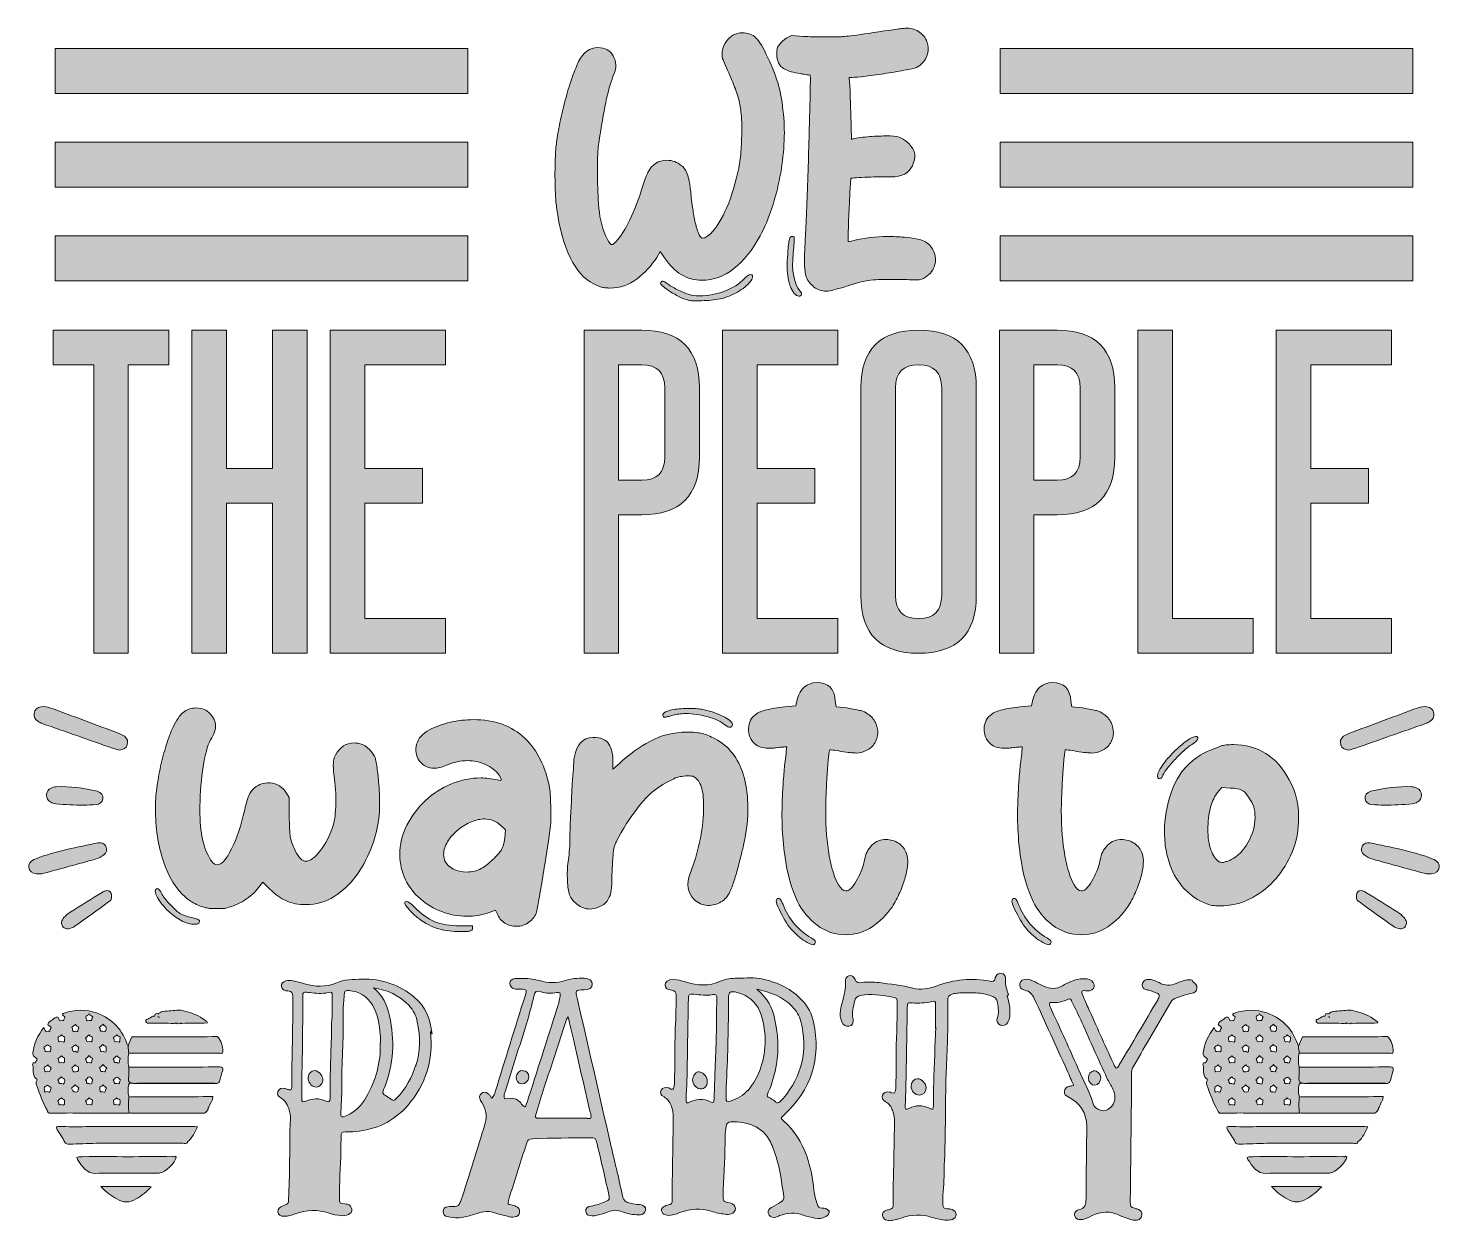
# Model space of a CAD drawing. Header units: inches. Extents: x 152 to 928, y -868 to -212.
import ezdxf

# ---------------------------------------------------------------- set-up
doc = ezdxf.new("R2010")
doc.units = ezdxf.units.IN
doc.header["$MEASUREMENT"] = 0
doc.layers.add('Layer 1', color=7, linetype='Continuous')

# ---------------------------------------------------------------- blocks, each defined once
blk = doc.blocks.new('block 3')
at = {"layer": 'Layer 1', "true_color": 0x2a4f7b}
h = blk.add_hatch(color=167, dxfattribs=at)
h.dxf.hatch_style = 2
edge = h.paths.add_edge_path()
edge.add_spline(control_points=[(634.81, -665.92), (635.4, -667.4), (635.62, -669.28), (635.48, -671.56), (635.33, -673.84), (634.88, -676.31), (634.15, -678.96), (633.41, -681.61), (632.42, -684.37), (631.17, -687.25), (629.91, -690.12), (628.48, -692.81), (626.86, -695.32), (623.91, -699.59), (620.3, -703.2), (616.02, -706.14), (611.75, -709.09), (606.96, -710.57), (601.66, -710.57), (595.62, -710.57), (590.28, -708.8), (585.64, -705.26), (580.99, -701.73), (577.42, -697.38), (574.92, -692.22), (571.68, -685.74), (569.32, -677.27), (567.85, -666.8), (566.37, -656.34), (566, -644.78), (566.74, -632.11), (566.89, -628.87), (567.11, -625.51), (567.41, -622.05), (567.7, -618.59), (567.99, -615.9), (568.29, -613.98), (568.43, -613.1), (568.54, -612.25), (568.62, -611.44), (568.69, -610.63), (568.73, -609.93), (568.73, -609.34), (568.88, -608.61), (568.95, -607.95), (568.95, -607.35), (568.95, -607.35), (568.29, -607.35), (568.29, -607.35), (567.85, -607.35), (567.18, -607.39), (566.3, -607.47), (565.41, -607.54), (564.38, -607.65), (563.2, -607.79), (562.32, -607.95), (561.51, -608.02), (560.77, -608.02), (560.04, -608.02), (559.38, -608.02), (558.78, -608.02), (555.69, -608.02), (553.26, -607.21), (551.49, -605.59), (548.99, -603.38), (547.81, -600.58), (547.95, -597.19), (548.1, -593.8), (549.5, -591.15), (552.15, -589.23), (553.34, -588.35), (555.29, -587.57), (558.01, -586.91), (560.74, -586.25), (564.01, -585.7), (567.85, -585.25), (567.85, -585.25), (574.03, -584.81), (574.03, -584.81), (574.03, -584.81), (574.7, -581.27), (574.7, -581.27), (576.46, -575.09), (580.07, -571.99), (585.53, -571.99), (591.86, -571.99), (595.25, -575.38), (595.69, -582.16), (595.69, -582.16), (596.14, -585.25), (596.14, -585.25), (596.14, -585.25), (602.1, -585.92), (602.1, -585.92), (605.78, -586.51), (608.32, -586.99), (609.73, -587.35), (611.13, -587.72), (612.41, -588.35), (613.59, -589.23), (615.51, -590.56), (616.91, -592.14), (617.79, -593.98), (618.68, -595.83), (619.08, -597.74), (619.01, -599.73), (618.93, -601.72), (618.38, -603.56), (617.35, -605.25), (616.32, -606.95), (614.77, -608.31), (612.71, -609.34), (610.94, -610.23), (609.18, -610.67), (607.41, -610.67), (606.37, -610.67), (605.2, -610.6), (603.87, -610.45), (602.54, -610.3), (600.85, -610.08), (598.79, -609.78), (597.31, -609.34), (595.84, -609.12), (594.37, -609.12), (593.78, -608.98), (593.19, -608.9), (592.6, -608.9), (592.45, -609.05), (592.23, -610.48), (591.94, -613.21), (591.64, -615.94), (591.38, -619.14), (591.16, -622.82), (590.94, -626.51), (590.75, -630.19), (590.61, -633.87), (590.46, -637.56), (590.39, -640.51), (590.39, -642.72), (590.39, -651.7), (591.05, -659.84), (592.38, -667.14), (593.7, -674.43), (595.4, -679.77), (597.46, -683.16), (598.79, -685.37), (600.11, -686.48), (601.44, -686.48), (602.62, -686.48), (603.76, -685.81), (604.87, -684.49), (605.97, -683.16), (607, -681.58), (607.96, -679.74), (608.92, -677.89), (609.73, -676.09), (610.39, -674.32), (611.05, -672.55), (611.46, -671.23), (611.61, -670.34), (612.05, -667.99), (612.56, -666.18), (613.15, -664.93), (613.74, -663.68), (614.62, -662.46), (615.8, -661.28), (618.16, -659.22), (620.74, -658.19), (623.54, -658.19), (626.04, -658.19), (628.36, -658.89), (630.5, -660.29), (632.64, -661.69), (634.07, -663.57), (634.81, -665.92)], knot_values=[0, 0, 0, 0, 1, 1, 1, 2, 2, 2, 3, 3, 3, 4, 4, 4, 5, 5, 5, 6, 6, 6, 7, 7, 7, 8, 8, 8, 9, 9, 9, 10, 10, 10, 11, 11, 11, 12, 12, 12, 13, 13, 13, 14, 14, 14, 15, 15, 15, 16, 16, 16, 17, 17, 17, 18, 18, 18, 19, 19, 19, 20, 20, 20, 21, 21, 21, 22, 22, 22, 23, 23, 23, 24, 24, 24, 25, 25, 25, 26, 26, 26, 27, 27, 27, 28, 28, 28, 29, 29, 29, 30, 30, 30, 31, 31, 31, 32, 32, 32, 33, 33, 33, 34, 34, 34, 35, 35, 35, 36, 36, 36, 37, 37, 37, 38, 38, 38, 39, 39, 39, 40, 40, 40, 41, 41, 41, 42, 42, 42, 43, 43, 43, 44, 44, 44, 45, 45, 45, 46, 46, 46, 47, 47, 47, 48, 48, 48, 49, 49, 49, 50, 50, 50, 51, 51, 51, 52, 52, 52, 53, 53, 53, 54, 54, 54, 55, 55, 55, 56, 56, 56, 57, 57, 57, 58, 58, 58, 58], degree=3, periodic=1)
edge = h.paths.add_edge_path()
edge.add_spline(control_points=[(582.43, -712.33), (584.79, -713.36), (585.45, -714.39), (584.42, -715.43), (584.27, -715.87), (583.9, -716.09), (583.32, -716.09), (582.88, -716.09), (581.84, -715.65), (580.22, -714.77), (577.27, -713.14), (574.62, -711.04), (572.27, -708.47), (569.91, -705.89), (567.7, -702.46), (565.64, -698.19), (564.31, -695.69), (563.54, -693.88), (563.32, -692.78), (563.09, -691.67), (563.35, -690.97), (564.09, -690.67), (564.68, -690.53), (565.16, -690.67), (565.52, -691.12), (565.89, -691.56), (566.37, -692.52), (566.96, -693.99), (568.43, -697.82), (570.5, -701.32), (573.15, -704.49), (575.8, -707.65), (578.9, -710.27), (582.43, -712.33)], knot_values=[0, 0, 0, 0, 1, 1, 1, 2, 2, 2, 3, 3, 3, 4, 4, 4, 5, 5, 5, 6, 6, 6, 7, 7, 7, 8, 8, 8, 9, 9, 9, 10, 10, 10, 11, 11, 11, 11], degree=3, periodic=1)
h = blk.add_hatch(color=167, dxfattribs=at)
h.dxf.hatch_style = 2
edge = h.paths.add_edge_path()
edge.add_spline(control_points=[(764.32, -665.92), (764.91, -667.4), (765.13, -669.28), (764.98, -671.56), (764.84, -673.84), (764.39, -676.31), (763.66, -678.96), (762.92, -681.61), (761.93, -684.37), (760.67, -687.25), (759.42, -690.12), (757.98, -692.81), (756.37, -695.32), (753.42, -699.59), (749.81, -703.2), (745.53, -706.14), (741.26, -709.09), (736.47, -710.57), (731.17, -710.57), (725.13, -710.57), (719.79, -708.8), (715.14, -705.26), (710.5, -701.73), (706.93, -697.38), (704.43, -692.22), (701.18, -685.74), (698.83, -677.27), (697.35, -666.8), (695.88, -656.34), (695.51, -644.78), (696.25, -632.11), (696.39, -628.87), (696.61, -625.51), (696.91, -622.05), (697.21, -618.59), (697.5, -615.9), (697.8, -613.98), (697.94, -613.1), (698.05, -612.25), (698.13, -611.44), (698.2, -610.63), (698.24, -609.93), (698.24, -609.34), (698.38, -608.61), (698.46, -607.95), (698.46, -607.35), (698.46, -607.35), (697.8, -607.35), (697.8, -607.35), (697.35, -607.35), (696.69, -607.39), (695.81, -607.47), (694.92, -607.54), (693.89, -607.65), (692.71, -607.79), (691.83, -607.95), (691.02, -608.02), (690.28, -608.02), (689.55, -608.02), (688.88, -608.02), (688.29, -608.02), (685.2, -608.02), (682.77, -607.21), (681, -605.59), (678.5, -603.38), (677.32, -600.58), (677.46, -597.19), (677.61, -593.8), (679.01, -591.15), (681.66, -589.23), (682.84, -588.35), (684.8, -587.57), (687.52, -586.91), (690.25, -586.25), (693.52, -585.7), (697.35, -585.25), (697.35, -585.25), (703.54, -584.81), (703.54, -584.81), (703.54, -584.81), (704.21, -581.27), (704.21, -581.27), (705.97, -575.09), (709.58, -571.99), (715.04, -571.99), (721.37, -571.99), (724.76, -575.38), (725.2, -582.16), (725.2, -582.16), (725.64, -585.25), (725.64, -585.25), (725.64, -585.25), (731.61, -585.92), (731.61, -585.92), (735.29, -586.51), (737.83, -586.99), (739.24, -587.35), (740.64, -587.72), (741.92, -588.35), (743.1, -589.23), (745.02, -590.56), (746.42, -592.14), (747.3, -593.98), (748.19, -595.83), (748.59, -597.74), (748.52, -599.73), (748.44, -601.72), (747.89, -603.56), (746.86, -605.25), (745.83, -606.95), (744.28, -608.31), (742.22, -609.34), (740.45, -610.23), (738.68, -610.67), (736.91, -610.67), (735.88, -610.67), (734.7, -610.6), (733.38, -610.45), (732.05, -610.3), (730.36, -610.08), (728.3, -609.78), (726.82, -609.34), (725.35, -609.12), (723.88, -609.12), (723.29, -608.98), (722.69, -608.9), (722.11, -608.9), (721.96, -609.05), (721.74, -610.48), (721.44, -613.21), (721.15, -615.94), (720.89, -619.14), (720.67, -622.82), (720.45, -626.51), (720.26, -630.19), (720.12, -633.87), (719.97, -637.56), (719.9, -640.51), (719.9, -642.72), (719.9, -651.7), (720.56, -659.84), (721.89, -667.14), (723.21, -674.43), (724.9, -679.77), (726.97, -683.16), (728.3, -685.37), (729.62, -686.48), (730.95, -686.48), (732.13, -686.48), (733.27, -685.81), (734.38, -684.49), (735.48, -683.16), (736.51, -681.58), (737.47, -679.74), (738.42, -677.89), (739.24, -676.09), (739.9, -674.32), (740.56, -672.55), (740.97, -671.23), (741.12, -670.34), (741.56, -667.99), (742.07, -666.18), (742.66, -664.93), (743.25, -663.68), (744.13, -662.46), (745.31, -661.28), (747.67, -659.22), (750.25, -658.19), (753.05, -658.19), (755.55, -658.19), (757.87, -658.89), (760.01, -660.29), (762.15, -661.69), (763.58, -663.57), (764.32, -665.92)], knot_values=[0, 0, 0, 0, 1, 1, 1, 2, 2, 2, 3, 3, 3, 4, 4, 4, 5, 5, 5, 6, 6, 6, 7, 7, 7, 8, 8, 8, 9, 9, 9, 10, 10, 10, 11, 11, 11, 12, 12, 12, 13, 13, 13, 14, 14, 14, 15, 15, 15, 16, 16, 16, 17, 17, 17, 18, 18, 18, 19, 19, 19, 20, 20, 20, 21, 21, 21, 22, 22, 22, 23, 23, 23, 24, 24, 24, 25, 25, 25, 26, 26, 26, 27, 27, 27, 28, 28, 28, 29, 29, 29, 30, 30, 30, 31, 31, 31, 32, 32, 32, 33, 33, 33, 34, 34, 34, 35, 35, 35, 36, 36, 36, 37, 37, 37, 38, 38, 38, 39, 39, 39, 40, 40, 40, 41, 41, 41, 42, 42, 42, 43, 43, 43, 44, 44, 44, 45, 45, 45, 46, 46, 46, 47, 47, 47, 48, 48, 48, 49, 49, 49, 50, 50, 50, 51, 51, 51, 52, 52, 52, 53, 53, 53, 54, 54, 54, 55, 55, 55, 56, 56, 56, 57, 57, 57, 58, 58, 58, 58], degree=3, periodic=1)
edge = h.paths.add_edge_path()
edge.add_spline(control_points=[(711.94, -712.33), (714.3, -713.36), (714.96, -714.39), (713.93, -715.43), (713.78, -715.87), (713.41, -716.09), (712.83, -716.09), (712.38, -716.09), (711.35, -715.65), (709.73, -714.77), (706.78, -713.14), (704.13, -711.04), (701.78, -708.47), (699.42, -705.89), (697.21, -702.46), (695.14, -698.19), (693.82, -695.69), (693.05, -693.88), (692.83, -692.78), (692.6, -691.67), (692.86, -690.97), (693.6, -690.67), (694.18, -690.53), (694.66, -690.67), (695.03, -691.12), (695.4, -691.56), (695.88, -692.52), (696.47, -693.99), (697.94, -697.82), (700.01, -701.32), (702.66, -704.49), (705.31, -707.65), (708.4, -710.27), (711.94, -712.33)], knot_values=[0, 0, 0, 0, 1, 1, 1, 2, 2, 2, 3, 3, 3, 4, 4, 4, 5, 5, 5, 6, 6, 6, 7, 7, 7, 8, 8, 8, 9, 9, 9, 10, 10, 10, 11, 11, 11, 11], degree=3, periodic=1)
h = blk.add_hatch(color=167, dxfattribs=at)
h.dxf.hatch_style = 2
edge = h.paths.add_edge_path()
edge.add_spline(control_points=[(241.86, -701.06), (243.92, -701.65), (245.21, -702.06), (245.73, -702.28), (246.25, -702.5), (246.36, -702.98), (246.06, -703.71), (245.76, -704.45), (245.1, -704.82), (244.07, -704.82), (241.27, -704.82), (238.62, -704.12), (236.12, -702.72), (233.61, -701.32), (231.33, -699.66), (229.27, -697.75), (226.61, -695.24), (224.55, -692.66), (223.08, -690.01), (221.6, -687.36), (221.45, -685.81), (222.63, -685.37), (222.63, -685.37), (223.08, -685.15), (223.08, -685.15), (223.66, -685.15), (224.55, -686.26), (225.73, -688.46), (226.61, -690.09), (228.05, -691.93), (230.04, -693.99), (232.03, -696.06), (233.83, -697.67), (235.45, -698.85), (237.22, -699.88), (239.36, -700.62), (241.86, -701.06)], knot_values=[0, 0, 0, 0, 1, 1, 1, 2, 2, 2, 3, 3, 3, 4, 4, 4, 5, 5, 5, 6, 6, 6, 7, 7, 7, 8, 8, 8, 9, 9, 9, 10, 10, 10, 11, 11, 11, 12, 12, 12, 12], degree=3, periodic=1)
edge = h.paths.add_edge_path()
edge.add_spline(control_points=[(342.86, -613.54), (343.31, -615.31), (343.71, -617.74), (344.08, -620.83), (344.45, -623.93), (344.74, -627.13), (344.96, -630.45), (345.19, -633.76), (345.26, -637.01), (345.19, -640.17), (345.11, -643.34), (344.93, -645.96), (344.63, -648.02), (343.89, -653.03), (342.46, -658.22), (340.32, -663.6), (338.19, -668.98), (335.46, -673.92), (332.15, -678.41), (328.83, -682.9), (324.85, -686.62), (320.21, -689.57), (315.57, -692.52), (310.38, -693.99), (304.63, -693.99), (300.65, -693.99), (297.12, -693.33), (294.02, -692), (290.93, -690.67), (287.83, -688.46), (284.74, -685.37), (284.74, -685.37), (280.98, -681.61), (280.98, -681.61), (280.98, -681.61), (278.77, -684.49), (278.77, -684.49), (276.71, -687.29), (274.05, -689.68), (270.81, -691.67), (267.57, -693.66), (264.41, -695.02), (261.31, -695.76), (260.57, -696.06), (259.73, -696.2), (258.77, -696.2), (257.81, -696.2), (256.74, -696.2), (255.57, -696.2), (254.83, -696.2), (254.05, -696.2), (253.25, -696.2), (252.43, -696.2), (251.73, -696.13), (251.14, -695.98), (249.08, -695.69), (246.87, -694.98), (244.51, -693.88), (242.16, -692.78), (240.1, -691.41), (238.33, -689.79), (233.32, -685.52), (229.34, -679), (226.39, -670.23), (223.44, -661.47), (221.97, -651.7), (221.97, -640.95), (221.97, -637.56), (222.23, -633.87), (222.75, -629.9), (223.26, -625.92), (223.96, -621.94), (224.84, -617.96), (225.73, -613.98), (226.76, -610.12), (227.94, -606.36), (229.12, -602.6), (230.37, -599.32), (231.7, -596.52), (233.47, -592.7), (235.31, -589.97), (237.22, -588.35), (239.13, -586.73), (241.49, -585.92), (244.29, -585.92), (246.21, -585.92), (247.72, -586.18), (248.82, -586.69), (249.93, -587.21), (251.07, -588.05), (252.25, -589.23), (255.79, -593.06), (256.01, -597.41), (252.91, -602.27), (251.14, -605.22), (249.71, -609.75), (248.6, -615.86), (247.5, -621.98), (246.8, -629.09), (246.5, -637.19), (246.06, -650.45), (247.53, -660.32), (250.92, -666.8), (251.95, -668.87), (252.8, -670.27), (253.47, -671.01), (254.13, -671.74), (254.98, -672.11), (256.01, -672.11), (258.36, -672.11), (260.98, -669.2), (263.85, -663.38), (266.73, -657.56), (269.12, -650.38), (271.04, -641.83), (271.92, -638.15), (272.69, -635.53), (273.36, -633.99), (274.02, -632.44), (275.02, -631.08), (276.34, -629.9), (277.81, -628.72), (279.14, -627.95), (280.32, -627.58), (281.5, -627.21), (283.04, -627.02), (284.96, -627.02), (288.94, -627.47), (291.96, -629.38), (294.02, -632.77), (294.02, -632.77), (295.57, -635.2), (295.57, -635.2), (295.57, -635.2), (295.57, -645.15), (295.57, -645.15), (295.57, -650.6), (295.75, -654.47), (296.12, -656.75), (296.49, -659.03), (297.41, -661.58), (298.88, -664.37), (300.8, -668.21), (302.71, -670.12), (304.63, -670.12), (306.98, -670.12), (309.64, -668.21), (312.59, -664.37), (315.53, -660.54), (317.81, -656.2), (319.44, -651.33), (320.32, -648.68), (320.87, -644.96), (321.09, -640.17), (321.32, -635.39), (321.06, -630.34), (320.32, -625.03), (319.88, -620.91), (319.69, -618.04), (319.77, -616.42), (319.84, -614.79), (320.25, -613.25), (320.98, -611.77), (323.34, -607.35), (326.8, -605.14), (331.37, -605.14), (332.55, -605.14), (333.8, -605.36), (335.13, -605.81), (336.46, -606.1), (337.96, -607.1), (339.66, -608.79), (341.35, -610.48), (342.42, -612.07), (342.86, -613.54)], knot_values=[0, 0, 0, 0, 1, 1, 1, 2, 2, 2, 3, 3, 3, 4, 4, 4, 5, 5, 5, 6, 6, 6, 7, 7, 7, 8, 8, 8, 9, 9, 9, 10, 10, 10, 11, 11, 11, 12, 12, 12, 13, 13, 13, 14, 14, 14, 15, 15, 15, 16, 16, 16, 17, 17, 17, 18, 18, 18, 19, 19, 19, 20, 20, 20, 21, 21, 21, 22, 22, 22, 23, 23, 23, 24, 24, 24, 25, 25, 25, 26, 26, 26, 27, 27, 27, 28, 28, 28, 29, 29, 29, 30, 30, 30, 31, 31, 31, 32, 32, 32, 33, 33, 33, 34, 34, 34, 35, 35, 35, 36, 36, 36, 37, 37, 37, 38, 38, 38, 39, 39, 39, 40, 40, 40, 41, 41, 41, 42, 42, 42, 43, 43, 43, 44, 44, 44, 45, 45, 45, 46, 46, 46, 47, 47, 47, 48, 48, 48, 49, 49, 49, 50, 50, 50, 51, 51, 51, 52, 52, 52, 53, 53, 53, 54, 54, 54, 55, 55, 55, 56, 56, 56, 57, 57, 57, 58, 58, 58, 58], degree=3, periodic=1)
h = blk.add_hatch(color=167, dxfattribs=at)
h.dxf.hatch_style = 2
edge = h.paths.add_edge_path()
edge.add_spline(control_points=[(529.61, -602.93), (537.13, -606.77), (542.32, -613.4), (545.19, -622.82), (548.07, -632.25), (548.4, -643.68), (546.19, -657.08), (545.75, -659.15), (545.19, -661.54), (544.54, -664.27), (543.87, -666.99), (543.17, -669.79), (542.43, -672.66), (541.69, -675.54), (540.92, -678.23), (540.11, -680.73), (539.3, -683.24), (538.53, -685.3), (537.79, -686.92), (536.61, -689.42), (534.95, -691.3), (532.82, -692.55), (530.68, -693.81), (528.29, -694.43), (525.64, -694.43), (522.69, -694.29), (520.18, -693.18), (518.12, -691.12), (514.44, -687.29), (513.7, -682.57), (515.91, -676.97), (517.97, -671.52), (519.7, -665.78), (521.11, -659.73), (522.5, -653.69), (523.21, -647.73), (523.21, -641.83), (523.35, -636.82), (523.06, -632.96), (522.32, -630.23), (521.58, -627.5), (520.4, -625.55), (518.79, -624.37), (518.2, -623.78), (517.6, -623.45), (517.02, -623.38), (516.43, -623.3), (515.25, -623.27), (513.48, -623.27), (511.86, -623.42), (510.57, -623.6), (509.61, -623.82), (508.65, -624.04), (507.36, -624.59), (505.75, -625.48), (498.97, -628.43), (493, -633.18), (487.84, -639.73), (482.68, -646.29), (478.56, -652.74), (475.47, -659.07), (475.03, -659.95), (474.69, -660.73), (474.47, -661.39), (474.25, -662.05), (474.06, -662.76), (473.92, -663.49), (473.77, -664.23), (473.66, -665.11), (473.59, -666.14), (473.51, -667.18), (473.4, -668.65), (473.26, -670.56), (473.11, -672.77), (473, -675.09), (472.92, -677.53), (472.85, -679.96), (472.81, -681.76), (472.81, -682.94), (472.67, -685.3), (472.45, -687.03), (472.15, -688.13), (471.86, -689.24), (471.19, -690.6), (470.16, -692.22), (469.28, -693.4), (467.88, -694.4), (465.96, -695.21), (464.05, -696.02), (462.21, -696.42), (460.44, -696.42), (459.55, -696.42), (458.89, -696.35), (458.45, -696.2), (456.38, -695.61), (454.51, -694.58), (452.81, -693.1), (451.12, -691.63), (449.98, -689.87), (449.39, -687.8), (448.8, -686.03), (448.47, -683.24), (448.39, -679.4), (448.32, -675.57), (448.5, -672.19), (448.95, -669.24), (449.24, -667.62), (449.46, -665.67), (449.61, -663.38), (449.75, -661.1), (449.83, -659.15), (449.83, -657.52), (449.83, -655.76), (449.86, -653.54), (449.94, -650.89), (450.01, -648.24), (450.12, -645.89), (450.27, -643.82), (450.42, -641.76), (450.57, -639), (450.71, -635.53), (450.86, -632.07), (451.01, -628.87), (451.16, -625.92), (451.45, -623.12), (451.67, -620.39), (451.82, -617.74), (451.96, -615.09), (452.11, -613.4), (452.26, -612.66), (453.44, -606.03), (456.83, -602.49), (462.43, -602.05), (466.85, -602.05), (469.79, -603.3), (471.27, -605.81), (472.74, -608.31), (473.48, -611.48), (473.48, -615.31), (473.48, -615.31), (473.48, -619.51), (473.48, -619.51), (473.48, -619.51), (477.01, -616.42), (477.01, -616.42), (482.17, -611.55), (487.84, -607.47), (494.03, -604.15), (500.22, -600.83), (506.92, -599.18), (514.14, -599.18), (517.68, -599.18), (520.48, -599.44), (522.54, -599.95), (524.6, -600.47), (526.96, -601.46), (529.61, -602.93)], knot_values=[0, 0, 0, 0, 1, 1, 1, 2, 2, 2, 3, 3, 3, 4, 4, 4, 5, 5, 5, 6, 6, 6, 7, 7, 7, 8, 8, 8, 9, 9, 9, 10, 10, 10, 11, 11, 11, 12, 12, 12, 13, 13, 13, 14, 14, 14, 15, 15, 15, 16, 16, 16, 17, 17, 17, 18, 18, 18, 19, 19, 19, 20, 20, 20, 21, 21, 21, 22, 22, 22, 23, 23, 23, 24, 24, 24, 25, 25, 25, 26, 26, 26, 27, 27, 27, 28, 28, 28, 29, 29, 29, 30, 30, 30, 31, 31, 31, 32, 32, 32, 33, 33, 33, 34, 34, 34, 35, 35, 35, 36, 36, 36, 37, 37, 37, 38, 38, 38, 39, 39, 39, 40, 40, 40, 41, 41, 41, 42, 42, 42, 43, 43, 43, 44, 44, 44, 45, 45, 45, 46, 46, 46, 47, 47, 47, 48, 48, 48, 49, 49, 49, 50, 50, 50, 51, 51, 51, 52, 52, 52, 52], degree=3, periodic=1)
edge = h.paths.add_edge_path()
edge.add_spline(control_points=[(502.43, -591), (501.69, -591.15), (501.21, -590.93), (500.99, -590.34), (500.77, -589.75), (500.96, -589.16), (501.55, -588.57), (502.28, -587.83), (504.01, -587.24), (506.74, -586.8), (509.46, -586.36), (512.38, -586.14), (515.47, -586.14), (516.65, -586.14), (517.79, -586.18), (518.9, -586.25), (520, -586.32), (521.07, -586.43), (522.1, -586.58), (526.08, -587.32), (529.91, -588.57), (533.59, -590.34), (537.27, -592.1), (539.12, -593.65), (539.12, -594.98), (539.12, -596.01), (538.6, -596.52), (537.57, -596.52), (537.13, -596.52), (536.39, -596.16), (535.36, -595.42), (533.15, -593.51), (529.95, -591.96), (525.75, -590.78), (521.55, -589.6), (517.46, -589.01), (513.48, -589.01), (512.16, -589.01), (510.9, -589.09), (509.72, -589.23), (508.54, -589.38), (507.44, -589.6), (506.41, -589.89), (505.67, -590.19), (504.9, -590.41), (504.09, -590.56), (503.28, -590.71), (502.72, -590.85), (502.43, -591)], knot_values=[0, 0, 0, 0, 1, 1, 1, 2, 2, 2, 3, 3, 3, 4, 4, 4, 5, 5, 5, 6, 6, 6, 7, 7, 7, 8, 8, 8, 9, 9, 9, 10, 10, 10, 11, 11, 11, 12, 12, 12, 13, 13, 13, 14, 14, 14, 15, 15, 15, 16, 16, 16, 16], degree=3, periodic=1)
h = blk.add_hatch(color=167, dxfattribs=at)
h.dxf.hatch_style = 2
edge = h.paths.add_edge_path()
edge.add_spline(control_points=[(438.56, -629.68), (438.85, -631), (439.04, -632.7), (439.11, -634.76), (439.19, -636.82), (439.26, -638.96), (439.34, -641.17), (439.41, -643.38), (439.41, -645.55), (439.34, -647.69), (439.26, -649.82), (439.08, -651.7), (438.78, -653.32), (438.34, -657.01), (437.71, -661.32), (436.9, -666.25), (436.09, -671.19), (435.32, -675.94), (434.58, -680.51), (433.84, -685.08), (433.18, -689.02), (432.59, -692.33), (432, -695.65), (431.63, -697.53), (431.49, -697.97), (430.75, -700.33), (429.35, -702.24), (427.29, -703.71), (425.22, -705.18), (422.94, -705.92), (420.44, -705.92), (418.08, -705.92), (415.94, -705.34), (414.03, -704.16), (412.11, -702.98), (410.71, -701.21), (409.83, -698.85), (409.83, -698.85), (408.95, -697.08), (408.95, -697.08), (408.95, -697.08), (405.41, -698.41), (405.41, -698.41), (401.43, -699.74), (397.3, -700.4), (393.03, -700.4), (388.32, -700.4), (383.75, -699.55), (379.33, -697.86), (374.91, -696.16), (371.01, -693.84), (367.62, -690.89), (364.23, -687.95), (361.5, -684.41), (359.44, -680.29), (357.38, -676.16), (356.35, -671.59), (356.35, -666.58), (356.35, -660.84), (357.63, -655.42), (360.21, -650.34), (362.79, -645.26), (366.18, -640.76), (370.38, -636.86), (374.58, -632.96), (379.33, -629.9), (384.64, -627.69), (389.94, -625.48), (395.39, -624.37), (400.99, -624.37), (403.64, -624.37), (406.59, -624.74), (409.83, -625.48), (410.42, -625.63), (411.01, -625.7), (411.6, -625.7), (412.48, -625.7), (412.26, -624.74), (410.94, -622.82), (409.02, -620.32), (406.51, -618.37), (403.42, -616.97), (400.33, -615.57), (397.01, -614.87), (393.48, -614.87), (389.79, -614.87), (385.96, -615.68), (381.98, -617.3), (379.33, -618.48), (377.04, -619.07), (375.13, -619.07), (371.89, -619.07), (369.24, -617.74), (367.17, -615.09), (365.11, -612.14), (364.56, -609.05), (365.52, -605.81), (366.47, -602.57), (368.87, -599.92), (372.7, -597.85), (376.09, -596.08), (379.92, -594.72), (384.19, -593.76), (388.46, -592.8), (392.59, -592.32), (396.57, -592.32), (408.5, -592.32), (417.97, -595.71), (424.97, -602.49), (431.97, -609.27), (436.5, -618.33), (438.56, -629.68)], knot_values=[0, 0, 0, 0, 1, 1, 1, 2, 2, 2, 3, 3, 3, 4, 4, 4, 5, 5, 5, 6, 6, 6, 7, 7, 7, 8, 8, 8, 9, 9, 9, 10, 10, 10, 11, 11, 11, 12, 12, 12, 13, 13, 13, 14, 14, 14, 15, 15, 15, 16, 16, 16, 17, 17, 17, 18, 18, 18, 19, 19, 19, 20, 20, 20, 21, 21, 21, 22, 22, 22, 23, 23, 23, 24, 24, 24, 25, 25, 25, 26, 26, 26, 27, 27, 27, 28, 28, 28, 29, 29, 29, 30, 30, 30, 31, 31, 31, 32, 32, 32, 33, 33, 33, 34, 34, 34, 35, 35, 35, 36, 36, 36, 37, 37, 37, 37], degree=3, periodic=1)
edge = h.paths.add_edge_path()
edge.add_spline(control_points=[(389.05, -705.7), (389.05, -705.7), (396.35, -705.7), (396.35, -705.7), (396.35, -705.7), (396.35, -707.03), (396.35, -707.03), (396.35, -707.77), (395.83, -708.28), (394.8, -708.58), (394.21, -708.72), (393.51, -708.8), (392.7, -708.8), (391.89, -708.8), (390.97, -708.8), (389.94, -708.8), (385.37, -708.8), (381.28, -708.32), (377.67, -707.36), (374.06, -706.4), (370.34, -704.45), (366.51, -701.5), (364.89, -700.33), (363.2, -698.74), (361.43, -696.75), (359.66, -694.76), (358.85, -693.55), (359, -693.1), (359.14, -692.52), (359.44, -692.22), (359.88, -692.22), (360.76, -692.22), (362.24, -693.25), (364.3, -695.32), (367.98, -699.15), (371.74, -701.84), (375.57, -703.38), (379.4, -704.93), (383.9, -705.7), (389.05, -705.7)], knot_values=[0, 0, 0, 0, 1, 1, 1, 2, 2, 2, 3, 3, 3, 4, 4, 4, 5, 5, 5, 6, 6, 6, 7, 7, 7, 8, 8, 8, 9, 9, 9, 10, 10, 10, 11, 11, 11, 12, 12, 12, 13, 13, 13, 13], degree=3, periodic=1)
edge = h.paths.add_edge_path()
edge.add_spline(control_points=[(414.47, -652.88), (414.47, -652.88), (411.82, -650.45), (411.82, -650.45), (409.17, -648.09), (406.22, -646.91), (402.98, -646.91), (400.62, -646.91), (398.19, -647.43), (395.68, -648.46), (393.18, -649.5), (390.82, -650.89), (388.61, -652.66), (386.4, -654.43), (384.56, -656.42), (383.09, -658.63), (381.61, -660.84), (380.73, -663.12), (380.44, -665.48), (380.29, -666.8), (380.51, -668.28), (381.1, -669.9), (383.31, -674.03), (387.36, -676.09), (393.25, -676.09), (396.2, -676.09), (398.78, -675.46), (400.99, -674.21), (403.2, -672.96), (405.33, -671.3), (407.4, -669.24), (409.9, -666.88), (411.52, -665.04), (412.26, -663.71), (413, -662.38), (413.59, -660.32), (414.03, -657.52), (414.03, -657.52), (414.47, -652.88), (414.47, -652.88)], knot_values=[0, 0, 0, 0, 1, 1, 1, 2, 2, 2, 3, 3, 3, 4, 4, 4, 5, 5, 5, 6, 6, 6, 7, 7, 7, 8, 8, 8, 9, 9, 9, 10, 10, 10, 11, 11, 11, 12, 12, 12, 13, 13, 13, 13], degree=3, periodic=1)
h = blk.add_hatch(color=167, dxfattribs=at)
h.dxf.hatch_style = 2
edge = h.paths.add_edge_path()
edge.add_spline(control_points=[(791.95, -605.81), (790.47, -606.69), (788.85, -607.95), (787.08, -609.56), (785.32, -611.19), (783.62, -612.88), (782, -614.65), (780.38, -616.42), (778.94, -618.11), (777.69, -619.73), (776.44, -621.35), (775.67, -622.68), (775.37, -623.71), (775.07, -624.45), (774.63, -624.81), (774.04, -624.81), (773.46, -624.81), (773.09, -624.59), (772.94, -624.15), (772.5, -622.97), (773.09, -621.13), (774.71, -618.63), (776.33, -616.12), (778.61, -613.32), (781.56, -610.23), (784.21, -607.57), (786.64, -605.48), (788.85, -603.93), (791.06, -602.38), (792.75, -601.61), (793.94, -601.61), (794.67, -601.61), (795.04, -601.98), (795.04, -602.71), (795.04, -603.45), (794.01, -604.48), (791.95, -605.81)], knot_values=[0, 0, 0, 0, 1, 1, 1, 2, 2, 2, 3, 3, 3, 4, 4, 4, 5, 5, 5, 6, 6, 6, 7, 7, 7, 8, 8, 8, 9, 9, 9, 10, 10, 10, 11, 11, 11, 12, 12, 12, 12], degree=3, periodic=1)
edge = h.paths.add_edge_path()
edge.add_spline(control_points=[(845.21, -625.48), (849.04, -632.25), (850.74, -640.06), (850.29, -648.9), (850.14, -654.36), (848.97, -659.77), (846.76, -665.15), (844.55, -670.53), (841.6, -675.35), (837.92, -679.62), (834.23, -683.9), (829.96, -687.4), (825.1, -690.12), (820.24, -692.85), (814.93, -694.36), (809.19, -694.65), (806.53, -694.65), (804.69, -694.62), (803.66, -694.54), (802.63, -694.47), (801.37, -694.14), (799.9, -693.55), (795.19, -691.93), (791.06, -689.17), (787.53, -685.26), (783.99, -681.36), (781.41, -677.12), (779.79, -672.55), (778.61, -669.16), (777.76, -665.89), (777.25, -662.72), (776.73, -659.55), (776.55, -655.68), (776.7, -651.11), (776.99, -644.04), (778.5, -637.01), (781.23, -630.01), (783.95, -623.01), (788.33, -617.38), (794.38, -613.1), (795.7, -612.07), (797.36, -611.11), (799.35, -610.23), (801.34, -609.34), (804.18, -608.17), (807.86, -606.69), (808.45, -606.55), (809.33, -606.4), (810.51, -606.25), (811.69, -606.1), (813.01, -606.03), (814.49, -606.03), (821.12, -606.03), (827.05, -607.65), (832.28, -610.89), (837.51, -614.13), (841.82, -618.99), (845.21, -625.48)], knot_values=[0, 0, 0, 0, 1, 1, 1, 2, 2, 2, 3, 3, 3, 4, 4, 4, 5, 5, 5, 6, 6, 6, 7, 7, 7, 8, 8, 8, 9, 9, 9, 10, 10, 10, 11, 11, 11, 12, 12, 12, 13, 13, 13, 14, 14, 14, 15, 15, 15, 16, 16, 16, 17, 17, 17, 18, 18, 18, 19, 19, 19, 19], degree=3, periodic=1)
edge = h.paths.add_edge_path()
edge.add_spline(control_points=[(826.42, -646.25), (826.42, -643.75), (826.17, -641.72), (825.65, -640.17), (825.13, -638.63), (824.21, -636.9), (822.89, -634.98), (821.56, -632.92), (820.27, -631.59), (819.02, -631), (817.76, -630.42), (815.67, -630.04), (812.72, -629.9), (812.72, -629.9), (808.08, -629.68), (808.08, -629.68), (808.08, -629.68), (806.53, -631.44), (806.53, -631.44), (804.76, -633.51), (803.4, -635.98), (802.45, -638.85), (801.48, -641.72), (800.86, -645.29), (800.57, -649.57), (800.27, -653.99), (800.57, -657.97), (801.45, -661.5), (802.33, -665.04), (803.58, -667.62), (805.21, -669.24), (805.94, -669.98), (806.49, -670.42), (806.86, -670.56), (807.23, -670.71), (807.93, -670.79), (808.97, -670.79), (809.55, -670.64), (810.22, -670.45), (810.95, -670.23), (811.69, -670.01), (812.35, -669.76), (812.94, -669.46), (816.92, -667.4), (820.16, -664.12), (822.67, -659.62), (825.17, -655.13), (826.42, -650.67), (826.42, -646.25)], knot_values=[0, 0, 0, 0, 1, 1, 1, 2, 2, 2, 3, 3, 3, 4, 4, 4, 5, 5, 5, 6, 6, 6, 7, 7, 7, 8, 8, 8, 9, 9, 9, 10, 10, 10, 11, 11, 11, 12, 12, 12, 13, 13, 13, 14, 14, 14, 15, 15, 15, 16, 16, 16, 16], degree=3, periodic=1)
at = {"layer": 'Layer 1', "lineweight": 0}
for points, knots in [([(634.81, -665.92), (635.4, -667.4), (635.62, -669.28), (635.48, -671.56), (635.33, -673.84), (634.88, -676.31), (634.15, -678.96), (633.41, -681.61), (632.42, -684.37), (631.17, -687.25), (629.91, -690.12), (628.48, -692.81), (626.86, -695.32), (623.91, -699.59), (620.3, -703.2), (616.02, -706.14), (611.75, -709.09), (606.96, -710.57), (601.66, -710.57), (595.62, -710.57), (590.28, -708.8), (585.64, -705.26), (580.99, -701.73), (577.42, -697.38), (574.92, -692.22), (571.68, -685.74), (569.32, -677.27), (567.85, -666.8), (566.37, -656.34), (566, -644.78), (566.74, -632.11), (566.89, -628.87), (567.11, -625.51), (567.41, -622.05), (567.7, -618.59), (567.99, -615.9), (568.29, -613.98), (568.43, -613.1), (568.54, -612.25), (568.62, -611.44), (568.69, -610.63), (568.73, -609.93), (568.73, -609.34), (568.88, -608.61), (568.95, -607.95), (568.95, -607.35), (568.95, -607.35), (568.29, -607.35), (568.29, -607.35), (567.85, -607.35), (567.18, -607.39), (566.3, -607.47), (565.41, -607.54), (564.38, -607.65), (563.2, -607.79), (562.32, -607.95), (561.51, -608.02), (560.77, -608.02), (560.04, -608.02), (559.38, -608.02), (558.78, -608.02), (555.69, -608.02), (553.26, -607.21), (551.49, -605.59), (548.99, -603.38), (547.81, -600.58), (547.95, -597.19), (548.1, -593.8), (549.5, -591.15), (552.15, -589.23), (553.34, -588.35), (555.29, -587.57), (558.01, -586.91), (560.74, -586.25), (564.01, -585.7), (567.85, -585.25), (567.85, -585.25), (574.03, -584.81), (574.03, -584.81), (574.03, -584.81), (574.7, -581.27), (574.7, -581.27), (576.46, -575.09), (580.07, -571.99), (585.53, -571.99), (591.86, -571.99), (595.25, -575.38), (595.69, -582.16), (595.69, -582.16), (596.14, -585.25), (596.14, -585.25), (596.14, -585.25), (602.1, -585.92), (602.1, -585.92), (605.78, -586.51), (608.32, -586.99), (609.73, -587.35), (611.13, -587.72), (612.41, -588.35), (613.59, -589.23), (615.51, -590.56), (616.91, -592.14), (617.79, -593.98), (618.68, -595.83), (619.08, -597.74), (619.01, -599.73), (618.93, -601.72), (618.38, -603.56), (617.35, -605.25), (616.32, -606.95), (614.77, -608.31), (612.71, -609.34), (610.94, -610.23), (609.18, -610.67), (607.41, -610.67), (606.37, -610.67), (605.2, -610.6), (603.87, -610.45), (602.54, -610.3), (600.85, -610.08), (598.79, -609.78), (597.31, -609.34), (595.84, -609.12), (594.37, -609.12), (593.78, -608.98), (593.19, -608.9), (592.6, -608.9), (592.45, -609.05), (592.23, -610.48), (591.94, -613.21), (591.64, -615.94), (591.38, -619.14), (591.16, -622.82), (590.94, -626.51), (590.75, -630.19), (590.61, -633.87), (590.46, -637.56), (590.39, -640.51), (590.39, -642.72), (590.39, -651.7), (591.05, -659.84), (592.38, -667.14), (593.7, -674.43), (595.4, -679.77), (597.46, -683.16), (598.79, -685.37), (600.11, -686.48), (601.44, -686.48), (602.62, -686.48), (603.76, -685.81), (604.87, -684.49), (605.97, -683.16), (607, -681.58), (607.96, -679.74), (608.92, -677.89), (609.73, -676.09), (610.39, -674.32), (611.05, -672.55), (611.46, -671.23), (611.61, -670.34), (612.05, -667.99), (612.56, -666.18), (613.15, -664.93), (613.74, -663.68), (614.62, -662.46), (615.8, -661.28), (618.16, -659.22), (620.74, -658.19), (623.54, -658.19), (626.04, -658.19), (628.36, -658.89), (630.5, -660.29), (632.64, -661.69), (634.07, -663.57), (634.81, -665.92)], [0, 0, 0, 0, 1, 1, 1, 2, 2, 2, 3, 3, 3, 4, 4, 4, 5, 5, 5, 6, 6, 6, 7, 7, 7, 8, 8, 8, 9, 9, 9, 10, 10, 10, 11, 11, 11, 12, 12, 12, 13, 13, 13, 14, 14, 14, 15, 15, 15, 16, 16, 16, 17, 17, 17, 18, 18, 18, 19, 19, 19, 20, 20, 20, 21, 21, 21, 22, 22, 22, 23, 23, 23, 24, 24, 24, 25, 25, 25, 26, 26, 26, 27, 27, 27, 28, 28, 28, 29, 29, 29, 30, 30, 30, 31, 31, 31, 32, 32, 32, 33, 33, 33, 34, 34, 34, 35, 35, 35, 36, 36, 36, 37, 37, 37, 38, 38, 38, 39, 39, 39, 40, 40, 40, 41, 41, 41, 42, 42, 42, 43, 43, 43, 44, 44, 44, 45, 45, 45, 46, 46, 46, 47, 47, 47, 48, 48, 48, 49, 49, 49, 50, 50, 50, 51, 51, 51, 52, 52, 52, 53, 53, 53, 54, 54, 54, 55, 55, 55, 56, 56, 56, 57, 57, 57, 58, 58, 58, 58]), ([(764.32, -665.92), (764.91, -667.4), (765.13, -669.28), (764.98, -671.56), (764.84, -673.84), (764.39, -676.31), (763.66, -678.96), (762.92, -681.61), (761.93, -684.37), (760.67, -687.25), (759.42, -690.12), (757.98, -692.81), (756.37, -695.32), (753.42, -699.59), (749.81, -703.2), (745.53, -706.14), (741.26, -709.09), (736.47, -710.57), (731.17, -710.57), (725.13, -710.57), (719.79, -708.8), (715.14, -705.26), (710.5, -701.73), (706.93, -697.38), (704.43, -692.22), (701.18, -685.74), (698.83, -677.27), (697.35, -666.8), (695.88, -656.34), (695.51, -644.78), (696.25, -632.11), (696.39, -628.87), (696.61, -625.51), (696.91, -622.05), (697.21, -618.59), (697.5, -615.9), (697.8, -613.98), (697.94, -613.1), (698.05, -612.25), (698.13, -611.44), (698.2, -610.63), (698.24, -609.93), (698.24, -609.34), (698.38, -608.61), (698.46, -607.95), (698.46, -607.35), (698.46, -607.35), (697.8, -607.35), (697.8, -607.35), (697.35, -607.35), (696.69, -607.39), (695.81, -607.47), (694.92, -607.54), (693.89, -607.65), (692.71, -607.79), (691.83, -607.95), (691.02, -608.02), (690.28, -608.02), (689.55, -608.02), (688.88, -608.02), (688.29, -608.02), (685.2, -608.02), (682.77, -607.21), (681, -605.59), (678.5, -603.38), (677.32, -600.58), (677.46, -597.19), (677.61, -593.8), (679.01, -591.15), (681.66, -589.23), (682.84, -588.35), (684.8, -587.57), (687.52, -586.91), (690.25, -586.25), (693.52, -585.7), (697.35, -585.25), (697.35, -585.25), (703.54, -584.81), (703.54, -584.81), (703.54, -584.81), (704.21, -581.27), (704.21, -581.27), (705.97, -575.09), (709.58, -571.99), (715.04, -571.99), (721.37, -571.99), (724.76, -575.38), (725.2, -582.16), (725.2, -582.16), (725.64, -585.25), (725.64, -585.25), (725.64, -585.25), (731.61, -585.92), (731.61, -585.92), (735.29, -586.51), (737.83, -586.99), (739.24, -587.35), (740.64, -587.72), (741.92, -588.35), (743.1, -589.23), (745.02, -590.56), (746.42, -592.14), (747.3, -593.98), (748.19, -595.83), (748.59, -597.74), (748.52, -599.73), (748.44, -601.72), (747.89, -603.56), (746.86, -605.25), (745.83, -606.95), (744.28, -608.31), (742.22, -609.34), (740.45, -610.23), (738.68, -610.67), (736.91, -610.67), (735.88, -610.67), (734.7, -610.6), (733.38, -610.45), (732.05, -610.3), (730.36, -610.08), (728.3, -609.78), (726.82, -609.34), (725.35, -609.12), (723.88, -609.12), (723.29, -608.98), (722.69, -608.9), (722.11, -608.9), (721.96, -609.05), (721.74, -610.48), (721.44, -613.21), (721.15, -615.94), (720.89, -619.14), (720.67, -622.82), (720.45, -626.51), (720.26, -630.19), (720.12, -633.87), (719.97, -637.56), (719.9, -640.51), (719.9, -642.72), (719.9, -651.7), (720.56, -659.84), (721.89, -667.14), (723.21, -674.43), (724.9, -679.77), (726.97, -683.16), (728.3, -685.37), (729.62, -686.48), (730.95, -686.48), (732.13, -686.48), (733.27, -685.81), (734.38, -684.49), (735.48, -683.16), (736.51, -681.58), (737.47, -679.74), (738.42, -677.89), (739.24, -676.09), (739.9, -674.32), (740.56, -672.55), (740.97, -671.23), (741.12, -670.34), (741.56, -667.99), (742.07, -666.18), (742.66, -664.93), (743.25, -663.68), (744.13, -662.46), (745.31, -661.28), (747.67, -659.22), (750.25, -658.19), (753.05, -658.19), (755.55, -658.19), (757.87, -658.89), (760.01, -660.29), (762.15, -661.69), (763.58, -663.57), (764.32, -665.92)], [0, 0, 0, 0, 1, 1, 1, 2, 2, 2, 3, 3, 3, 4, 4, 4, 5, 5, 5, 6, 6, 6, 7, 7, 7, 8, 8, 8, 9, 9, 9, 10, 10, 10, 11, 11, 11, 12, 12, 12, 13, 13, 13, 14, 14, 14, 15, 15, 15, 16, 16, 16, 17, 17, 17, 18, 18, 18, 19, 19, 19, 20, 20, 20, 21, 21, 21, 22, 22, 22, 23, 23, 23, 24, 24, 24, 25, 25, 25, 26, 26, 26, 27, 27, 27, 28, 28, 28, 29, 29, 29, 30, 30, 30, 31, 31, 31, 32, 32, 32, 33, 33, 33, 34, 34, 34, 35, 35, 35, 36, 36, 36, 37, 37, 37, 38, 38, 38, 39, 39, 39, 40, 40, 40, 41, 41, 41, 42, 42, 42, 43, 43, 43, 44, 44, 44, 45, 45, 45, 46, 46, 46, 47, 47, 47, 48, 48, 48, 49, 49, 49, 50, 50, 50, 51, 51, 51, 52, 52, 52, 53, 53, 53, 54, 54, 54, 55, 55, 55, 56, 56, 56, 57, 57, 57, 58, 58, 58, 58]), ([(342.86, -613.54), (343.31, -615.31), (343.71, -617.74), (344.08, -620.83), (344.45, -623.93), (344.74, -627.13), (344.96, -630.45), (345.19, -633.76), (345.26, -637.01), (345.19, -640.17), (345.11, -643.34), (344.93, -645.96), (344.63, -648.02), (343.89, -653.03), (342.46, -658.22), (340.32, -663.6), (338.19, -668.98), (335.46, -673.92), (332.15, -678.41), (328.83, -682.9), (324.85, -686.62), (320.21, -689.57), (315.57, -692.52), (310.38, -693.99), (304.63, -693.99), (300.65, -693.99), (297.12, -693.33), (294.02, -692), (290.93, -690.67), (287.83, -688.46), (284.74, -685.37), (284.74, -685.37), (280.98, -681.61), (280.98, -681.61), (280.98, -681.61), (278.77, -684.49), (278.77, -684.49), (276.71, -687.29), (274.05, -689.68), (270.81, -691.67), (267.57, -693.66), (264.41, -695.02), (261.31, -695.76), (260.57, -696.06), (259.73, -696.2), (258.77, -696.2), (257.81, -696.2), (256.74, -696.2), (255.57, -696.2), (254.83, -696.2), (254.05, -696.2), (253.25, -696.2), (252.43, -696.2), (251.73, -696.13), (251.14, -695.98), (249.08, -695.69), (246.87, -694.98), (244.51, -693.88), (242.16, -692.78), (240.1, -691.41), (238.33, -689.79), (233.32, -685.52), (229.34, -679), (226.39, -670.23), (223.44, -661.47), (221.97, -651.7), (221.97, -640.95), (221.97, -637.56), (222.23, -633.87), (222.75, -629.9), (223.26, -625.92), (223.96, -621.94), (224.84, -617.96), (225.73, -613.98), (226.76, -610.12), (227.94, -606.36), (229.12, -602.6), (230.37, -599.32), (231.7, -596.52), (233.47, -592.7), (235.31, -589.97), (237.22, -588.35), (239.13, -586.73), (241.49, -585.92), (244.29, -585.92), (246.21, -585.92), (247.72, -586.18), (248.82, -586.69), (249.93, -587.21), (251.07, -588.05), (252.25, -589.23), (255.79, -593.06), (256.01, -597.41), (252.91, -602.27), (251.14, -605.22), (249.71, -609.75), (248.6, -615.86), (247.5, -621.98), (246.8, -629.09), (246.5, -637.19), (246.06, -650.45), (247.53, -660.32), (250.92, -666.8), (251.95, -668.87), (252.8, -670.27), (253.47, -671.01), (254.13, -671.74), (254.98, -672.11), (256.01, -672.11), (258.36, -672.11), (260.98, -669.2), (263.85, -663.38), (266.73, -657.56), (269.12, -650.38), (271.04, -641.83), (271.92, -638.15), (272.69, -635.53), (273.36, -633.99), (274.02, -632.44), (275.02, -631.08), (276.34, -629.9), (277.81, -628.72), (279.14, -627.95), (280.32, -627.58), (281.5, -627.21), (283.04, -627.02), (284.96, -627.02), (288.94, -627.47), (291.96, -629.38), (294.02, -632.77), (294.02, -632.77), (295.57, -635.2), (295.57, -635.2), (295.57, -635.2), (295.57, -645.15), (295.57, -645.15), (295.57, -650.6), (295.75, -654.47), (296.12, -656.75), (296.49, -659.03), (297.41, -661.58), (298.88, -664.37), (300.8, -668.21), (302.71, -670.12), (304.63, -670.12), (306.98, -670.12), (309.64, -668.21), (312.59, -664.37), (315.53, -660.54), (317.81, -656.2), (319.44, -651.33), (320.32, -648.68), (320.87, -644.96), (321.09, -640.17), (321.32, -635.39), (321.06, -630.34), (320.32, -625.03), (319.88, -620.91), (319.69, -618.04), (319.77, -616.42), (319.84, -614.79), (320.25, -613.25), (320.98, -611.77), (323.34, -607.35), (326.8, -605.14), (331.37, -605.14), (332.55, -605.14), (333.8, -605.36), (335.13, -605.81), (336.46, -606.1), (337.96, -607.1), (339.66, -608.79), (341.35, -610.48), (342.42, -612.07), (342.86, -613.54)], [0, 0, 0, 0, 1, 1, 1, 2, 2, 2, 3, 3, 3, 4, 4, 4, 5, 5, 5, 6, 6, 6, 7, 7, 7, 8, 8, 8, 9, 9, 9, 10, 10, 10, 11, 11, 11, 12, 12, 12, 13, 13, 13, 14, 14, 14, 15, 15, 15, 16, 16, 16, 17, 17, 17, 18, 18, 18, 19, 19, 19, 20, 20, 20, 21, 21, 21, 22, 22, 22, 23, 23, 23, 24, 24, 24, 25, 25, 25, 26, 26, 26, 27, 27, 27, 28, 28, 28, 29, 29, 29, 30, 30, 30, 31, 31, 31, 32, 32, 32, 33, 33, 33, 34, 34, 34, 35, 35, 35, 36, 36, 36, 37, 37, 37, 38, 38, 38, 39, 39, 39, 40, 40, 40, 41, 41, 41, 42, 42, 42, 43, 43, 43, 44, 44, 44, 45, 45, 45, 46, 46, 46, 47, 47, 47, 48, 48, 48, 49, 49, 49, 50, 50, 50, 51, 51, 51, 52, 52, 52, 53, 53, 53, 54, 54, 54, 55, 55, 55, 56, 56, 56, 57, 57, 57, 58, 58, 58, 58]), ([(502.43, -591), (501.69, -591.15), (501.21, -590.93), (500.99, -590.34), (500.77, -589.75), (500.96, -589.16), (501.55, -588.57), (502.28, -587.83), (504.01, -587.24), (506.74, -586.8), (509.46, -586.36), (512.38, -586.14), (515.47, -586.14), (516.65, -586.14), (517.79, -586.18), (518.9, -586.25), (520, -586.32), (521.07, -586.43), (522.1, -586.58), (526.08, -587.32), (529.91, -588.57), (533.59, -590.34), (537.27, -592.1), (539.12, -593.65), (539.12, -594.98), (539.12, -596.01), (538.6, -596.52), (537.57, -596.52), (537.13, -596.52), (536.39, -596.16), (535.36, -595.42), (533.15, -593.51), (529.95, -591.96), (525.75, -590.78), (521.55, -589.6), (517.46, -589.01), (513.48, -589.01), (512.16, -589.01), (510.9, -589.09), (509.72, -589.23), (508.54, -589.38), (507.44, -589.6), (506.41, -589.89), (505.67, -590.19), (504.9, -590.41), (504.09, -590.56), (503.28, -590.71), (502.72, -590.85), (502.43, -591)], [0, 0, 0, 0, 1, 1, 1, 2, 2, 2, 3, 3, 3, 4, 4, 4, 5, 5, 5, 6, 6, 6, 7, 7, 7, 8, 8, 8, 9, 9, 9, 10, 10, 10, 11, 11, 11, 12, 12, 12, 13, 13, 13, 14, 14, 14, 15, 15, 15, 16, 16, 16, 16]), ([(438.56, -629.68), (438.85, -631), (439.04, -632.7), (439.11, -634.76), (439.19, -636.82), (439.26, -638.96), (439.34, -641.17), (439.41, -643.38), (439.41, -645.55), (439.34, -647.69), (439.26, -649.82), (439.08, -651.7), (438.78, -653.32), (438.34, -657.01), (437.71, -661.32), (436.9, -666.25), (436.09, -671.19), (435.32, -675.94), (434.58, -680.51), (433.84, -685.08), (433.18, -689.02), (432.59, -692.33), (432, -695.65), (431.63, -697.53), (431.49, -697.97), (430.75, -700.33), (429.35, -702.24), (427.29, -703.71), (425.22, -705.18), (422.94, -705.92), (420.44, -705.92), (418.08, -705.92), (415.94, -705.34), (414.03, -704.16), (412.11, -702.98), (410.71, -701.21), (409.83, -698.85), (409.83, -698.85), (408.95, -697.08), (408.95, -697.08), (408.95, -697.08), (405.41, -698.41), (405.41, -698.41), (401.43, -699.74), (397.3, -700.4), (393.03, -700.4), (388.32, -700.4), (383.75, -699.55), (379.33, -697.86), (374.91, -696.16), (371.01, -693.84), (367.62, -690.89), (364.23, -687.95), (361.5, -684.41), (359.44, -680.29), (357.38, -676.16), (356.35, -671.59), (356.35, -666.58), (356.35, -660.84), (357.63, -655.42), (360.21, -650.34), (362.79, -645.26), (366.18, -640.76), (370.38, -636.86), (374.58, -632.96), (379.33, -629.9), (384.64, -627.69), (389.94, -625.48), (395.39, -624.37), (400.99, -624.37), (403.64, -624.37), (406.59, -624.74), (409.83, -625.48), (410.42, -625.63), (411.01, -625.7), (411.6, -625.7), (412.48, -625.7), (412.26, -624.74), (410.94, -622.82), (409.02, -620.32), (406.51, -618.37), (403.42, -616.97), (400.33, -615.57), (397.01, -614.87), (393.48, -614.87), (389.79, -614.87), (385.96, -615.68), (381.98, -617.3), (379.33, -618.48), (377.04, -619.07), (375.13, -619.07), (371.89, -619.07), (369.24, -617.74), (367.17, -615.09), (365.11, -612.14), (364.56, -609.05), (365.52, -605.81), (366.47, -602.57), (368.87, -599.92), (372.7, -597.85), (376.09, -596.08), (379.92, -594.72), (384.19, -593.76), (388.46, -592.8), (392.59, -592.32), (396.57, -592.32), (408.5, -592.32), (417.97, -595.71), (424.97, -602.49), (431.97, -609.27), (436.5, -618.33), (438.56, -629.68)], [0, 0, 0, 0, 1, 1, 1, 2, 2, 2, 3, 3, 3, 4, 4, 4, 5, 5, 5, 6, 6, 6, 7, 7, 7, 8, 8, 8, 9, 9, 9, 10, 10, 10, 11, 11, 11, 12, 12, 12, 13, 13, 13, 14, 14, 14, 15, 15, 15, 16, 16, 16, 17, 17, 17, 18, 18, 18, 19, 19, 19, 20, 20, 20, 21, 21, 21, 22, 22, 22, 23, 23, 23, 24, 24, 24, 25, 25, 25, 26, 26, 26, 27, 27, 27, 28, 28, 28, 29, 29, 29, 30, 30, 30, 31, 31, 31, 32, 32, 32, 33, 33, 33, 34, 34, 34, 35, 35, 35, 36, 36, 36, 37, 37, 37, 37]), ([(529.61, -602.93), (537.13, -606.77), (542.32, -613.4), (545.19, -622.82), (548.07, -632.25), (548.4, -643.68), (546.19, -657.08), (545.75, -659.15), (545.19, -661.54), (544.54, -664.27), (543.87, -666.99), (543.17, -669.79), (542.43, -672.66), (541.69, -675.54), (540.92, -678.23), (540.11, -680.73), (539.3, -683.24), (538.53, -685.3), (537.79, -686.92), (536.61, -689.42), (534.95, -691.3), (532.82, -692.55), (530.68, -693.81), (528.29, -694.43), (525.64, -694.43), (522.69, -694.29), (520.18, -693.18), (518.12, -691.12), (514.44, -687.29), (513.7, -682.57), (515.91, -676.97), (517.97, -671.52), (519.7, -665.78), (521.11, -659.73), (522.5, -653.69), (523.21, -647.73), (523.21, -641.83), (523.35, -636.82), (523.06, -632.96), (522.32, -630.23), (521.58, -627.5), (520.4, -625.55), (518.79, -624.37), (518.2, -623.78), (517.6, -623.45), (517.02, -623.38), (516.43, -623.3), (515.25, -623.27), (513.48, -623.27), (511.86, -623.42), (510.57, -623.6), (509.61, -623.82), (508.65, -624.04), (507.36, -624.59), (505.75, -625.48), (498.97, -628.43), (493, -633.18), (487.84, -639.73), (482.68, -646.29), (478.56, -652.74), (475.47, -659.07), (475.03, -659.95), (474.69, -660.73), (474.47, -661.39), (474.25, -662.05), (474.06, -662.76), (473.92, -663.49), (473.77, -664.23), (473.66, -665.11), (473.59, -666.14), (473.51, -667.18), (473.4, -668.65), (473.26, -670.56), (473.11, -672.77), (473, -675.09), (472.92, -677.53), (472.85, -679.96), (472.81, -681.76), (472.81, -682.94), (472.67, -685.3), (472.45, -687.03), (472.15, -688.13), (471.86, -689.24), (471.19, -690.6), (470.16, -692.22), (469.28, -693.4), (467.88, -694.4), (465.96, -695.21), (464.05, -696.02), (462.21, -696.42), (460.44, -696.42), (459.55, -696.42), (458.89, -696.35), (458.45, -696.2), (456.38, -695.61), (454.51, -694.58), (452.81, -693.1), (451.12, -691.63), (449.98, -689.87), (449.39, -687.8), (448.8, -686.03), (448.47, -683.24), (448.39, -679.4), (448.32, -675.57), (448.5, -672.19), (448.95, -669.24), (449.24, -667.62), (449.46, -665.67), (449.61, -663.38), (449.75, -661.1), (449.83, -659.15), (449.83, -657.52), (449.83, -655.76), (449.86, -653.54), (449.94, -650.89), (450.01, -648.24), (450.12, -645.89), (450.27, -643.82), (450.42, -641.76), (450.57, -639), (450.71, -635.53), (450.86, -632.07), (451.01, -628.87), (451.16, -625.92), (451.45, -623.12), (451.67, -620.39), (451.82, -617.74), (451.96, -615.09), (452.11, -613.4), (452.26, -612.66), (453.44, -606.03), (456.83, -602.49), (462.43, -602.05), (466.85, -602.05), (469.79, -603.3), (471.27, -605.81), (472.74, -608.31), (473.48, -611.48), (473.48, -615.31), (473.48, -615.31), (473.48, -619.51), (473.48, -619.51), (473.48, -619.51), (477.01, -616.42), (477.01, -616.42), (482.17, -611.55), (487.84, -607.47), (494.03, -604.15), (500.22, -600.83), (506.92, -599.18), (514.14, -599.18), (517.68, -599.18), (520.48, -599.44), (522.54, -599.95), (524.6, -600.47), (526.96, -601.46), (529.61, -602.93)], [0, 0, 0, 0, 1, 1, 1, 2, 2, 2, 3, 3, 3, 4, 4, 4, 5, 5, 5, 6, 6, 6, 7, 7, 7, 8, 8, 8, 9, 9, 9, 10, 10, 10, 11, 11, 11, 12, 12, 12, 13, 13, 13, 14, 14, 14, 15, 15, 15, 16, 16, 16, 17, 17, 17, 18, 18, 18, 19, 19, 19, 20, 20, 20, 21, 21, 21, 22, 22, 22, 23, 23, 23, 24, 24, 24, 25, 25, 25, 26, 26, 26, 27, 27, 27, 28, 28, 28, 29, 29, 29, 30, 30, 30, 31, 31, 31, 32, 32, 32, 33, 33, 33, 34, 34, 34, 35, 35, 35, 36, 36, 36, 37, 37, 37, 38, 38, 38, 39, 39, 39, 40, 40, 40, 41, 41, 41, 42, 42, 42, 43, 43, 43, 44, 44, 44, 45, 45, 45, 46, 46, 46, 47, 47, 47, 48, 48, 48, 49, 49, 49, 50, 50, 50, 51, 51, 51, 52, 52, 52, 52]), ([(791.95, -605.81), (790.47, -606.69), (788.85, -607.95), (787.08, -609.56), (785.32, -611.19), (783.62, -612.88), (782, -614.65), (780.38, -616.42), (778.94, -618.11), (777.69, -619.73), (776.44, -621.35), (775.67, -622.68), (775.37, -623.71), (775.07, -624.45), (774.63, -624.81), (774.04, -624.81), (773.46, -624.81), (773.09, -624.59), (772.94, -624.15), (772.5, -622.97), (773.09, -621.13), (774.71, -618.63), (776.33, -616.12), (778.61, -613.32), (781.56, -610.23), (784.21, -607.57), (786.64, -605.48), (788.85, -603.93), (791.06, -602.38), (792.75, -601.61), (793.94, -601.61), (794.67, -601.61), (795.04, -601.98), (795.04, -602.71), (795.04, -603.45), (794.01, -604.48), (791.95, -605.81)], [0, 0, 0, 0, 1, 1, 1, 2, 2, 2, 3, 3, 3, 4, 4, 4, 5, 5, 5, 6, 6, 6, 7, 7, 7, 8, 8, 8, 9, 9, 9, 10, 10, 10, 11, 11, 11, 12, 12, 12, 12]), ([(845.21, -625.48), (849.04, -632.25), (850.74, -640.06), (850.29, -648.9), (850.14, -654.36), (848.97, -659.77), (846.76, -665.15), (844.55, -670.53), (841.6, -675.35), (837.92, -679.62), (834.23, -683.9), (829.96, -687.4), (825.1, -690.12), (820.24, -692.85), (814.93, -694.36), (809.19, -694.65), (806.53, -694.65), (804.69, -694.62), (803.66, -694.54), (802.63, -694.47), (801.37, -694.14), (799.9, -693.55), (795.19, -691.93), (791.06, -689.17), (787.53, -685.26), (783.99, -681.36), (781.41, -677.12), (779.79, -672.55), (778.61, -669.16), (777.76, -665.89), (777.25, -662.72), (776.73, -659.55), (776.55, -655.68), (776.7, -651.11), (776.99, -644.04), (778.5, -637.01), (781.23, -630.01), (783.95, -623.01), (788.33, -617.38), (794.38, -613.1), (795.7, -612.07), (797.36, -611.11), (799.35, -610.23), (801.34, -609.34), (804.18, -608.17), (807.86, -606.69), (808.45, -606.55), (809.33, -606.4), (810.51, -606.25), (811.69, -606.1), (813.01, -606.03), (814.49, -606.03), (821.12, -606.03), (827.05, -607.65), (832.28, -610.89), (837.51, -614.13), (841.82, -618.99), (845.21, -625.48)], [0, 0, 0, 0, 1, 1, 1, 2, 2, 2, 3, 3, 3, 4, 4, 4, 5, 5, 5, 6, 6, 6, 7, 7, 7, 8, 8, 8, 9, 9, 9, 10, 10, 10, 11, 11, 11, 12, 12, 12, 13, 13, 13, 14, 14, 14, 15, 15, 15, 16, 16, 16, 17, 17, 17, 18, 18, 18, 19, 19, 19, 19]), ([(826.42, -646.25), (826.42, -643.75), (826.17, -641.72), (825.65, -640.17), (825.13, -638.63), (824.21, -636.9), (822.89, -634.98), (821.56, -632.92), (820.27, -631.59), (819.02, -631), (817.76, -630.42), (815.67, -630.04), (812.72, -629.9), (812.72, -629.9), (808.08, -629.68), (808.08, -629.68), (808.08, -629.68), (806.53, -631.44), (806.53, -631.44), (804.76, -633.51), (803.4, -635.98), (802.45, -638.85), (801.48, -641.72), (800.86, -645.29), (800.57, -649.57), (800.27, -653.99), (800.57, -657.97), (801.45, -661.5), (802.33, -665.04), (803.58, -667.62), (805.21, -669.24), (805.94, -669.98), (806.49, -670.42), (806.86, -670.56), (807.23, -670.71), (807.93, -670.79), (808.97, -670.79), (809.55, -670.64), (810.22, -670.45), (810.95, -670.23), (811.69, -670.01), (812.35, -669.76), (812.94, -669.46), (816.92, -667.4), (820.16, -664.12), (822.67, -659.62), (825.17, -655.13), (826.42, -650.67), (826.42, -646.25)], [0, 0, 0, 0, 1, 1, 1, 2, 2, 2, 3, 3, 3, 4, 4, 4, 5, 5, 5, 6, 6, 6, 7, 7, 7, 8, 8, 8, 9, 9, 9, 10, 10, 10, 11, 11, 11, 12, 12, 12, 13, 13, 13, 14, 14, 14, 15, 15, 15, 16, 16, 16, 16]), ([(414.47, -652.88), (414.47, -652.88), (411.82, -650.45), (411.82, -650.45), (409.17, -648.09), (406.22, -646.91), (402.98, -646.91), (400.62, -646.91), (398.19, -647.43), (395.68, -648.46), (393.18, -649.5), (390.82, -650.89), (388.61, -652.66), (386.4, -654.43), (384.56, -656.42), (383.09, -658.63), (381.61, -660.84), (380.73, -663.12), (380.44, -665.48), (380.29, -666.8), (380.51, -668.28), (381.1, -669.9), (383.31, -674.03), (387.36, -676.09), (393.25, -676.09), (396.2, -676.09), (398.78, -675.46), (400.99, -674.21), (403.2, -672.96), (405.33, -671.3), (407.4, -669.24), (409.9, -666.88), (411.52, -665.04), (412.26, -663.71), (413, -662.38), (413.59, -660.32), (414.03, -657.52), (414.03, -657.52), (414.47, -652.88), (414.47, -652.88)], [0, 0, 0, 0, 1, 1, 1, 2, 2, 2, 3, 3, 3, 4, 4, 4, 5, 5, 5, 6, 6, 6, 7, 7, 7, 8, 8, 8, 9, 9, 9, 10, 10, 10, 11, 11, 11, 12, 12, 12, 13, 13, 13, 13]), ([(241.86, -701.06), (243.92, -701.65), (245.21, -702.06), (245.73, -702.28), (246.25, -702.5), (246.36, -702.98), (246.06, -703.71), (245.76, -704.45), (245.1, -704.82), (244.07, -704.82), (241.27, -704.82), (238.62, -704.12), (236.12, -702.72), (233.61, -701.32), (231.33, -699.66), (229.27, -697.75), (226.61, -695.24), (224.55, -692.66), (223.08, -690.01), (221.6, -687.36), (221.45, -685.81), (222.63, -685.37), (222.63, -685.37), (223.08, -685.15), (223.08, -685.15), (223.66, -685.15), (224.55, -686.26), (225.73, -688.46), (226.61, -690.09), (228.05, -691.93), (230.04, -693.99), (232.03, -696.06), (233.83, -697.67), (235.45, -698.85), (237.22, -699.88), (239.36, -700.62), (241.86, -701.06)], [0, 0, 0, 0, 1, 1, 1, 2, 2, 2, 3, 3, 3, 4, 4, 4, 5, 5, 5, 6, 6, 6, 7, 7, 7, 8, 8, 8, 9, 9, 9, 10, 10, 10, 11, 11, 11, 12, 12, 12, 12]), ([(389.05, -705.7), (389.05, -705.7), (396.35, -705.7), (396.35, -705.7), (396.35, -705.7), (396.35, -707.03), (396.35, -707.03), (396.35, -707.77), (395.83, -708.28), (394.8, -708.58), (394.21, -708.72), (393.51, -708.8), (392.7, -708.8), (391.89, -708.8), (390.97, -708.8), (389.94, -708.8), (385.37, -708.8), (381.28, -708.32), (377.67, -707.36), (374.06, -706.4), (370.34, -704.45), (366.51, -701.5), (364.89, -700.33), (363.2, -698.74), (361.43, -696.75), (359.66, -694.76), (358.85, -693.55), (359, -693.1), (359.14, -692.52), (359.44, -692.22), (359.88, -692.22), (360.76, -692.22), (362.24, -693.25), (364.3, -695.32), (367.98, -699.15), (371.74, -701.84), (375.57, -703.38), (379.4, -704.93), (383.9, -705.7), (389.05, -705.7)], [0, 0, 0, 0, 1, 1, 1, 2, 2, 2, 3, 3, 3, 4, 4, 4, 5, 5, 5, 6, 6, 6, 7, 7, 7, 8, 8, 8, 9, 9, 9, 10, 10, 10, 11, 11, 11, 12, 12, 12, 13, 13, 13, 13]), ([(582.43, -712.33), (584.79, -713.36), (585.45, -714.39), (584.42, -715.43), (584.27, -715.87), (583.9, -716.09), (583.32, -716.09), (582.88, -716.09), (581.84, -715.65), (580.22, -714.77), (577.27, -713.14), (574.62, -711.04), (572.27, -708.47), (569.91, -705.89), (567.7, -702.46), (565.64, -698.19), (564.31, -695.69), (563.54, -693.88), (563.32, -692.78), (563.09, -691.67), (563.35, -690.97), (564.09, -690.67), (564.68, -690.53), (565.16, -690.67), (565.52, -691.12), (565.89, -691.56), (566.37, -692.52), (566.96, -693.99), (568.43, -697.82), (570.5, -701.32), (573.15, -704.49), (575.8, -707.65), (578.9, -710.27), (582.43, -712.33)], [0, 0, 0, 0, 1, 1, 1, 2, 2, 2, 3, 3, 3, 4, 4, 4, 5, 5, 5, 6, 6, 6, 7, 7, 7, 8, 8, 8, 9, 9, 9, 10, 10, 10, 11, 11, 11, 11]), ([(711.94, -712.33), (714.3, -713.36), (714.96, -714.39), (713.93, -715.43), (713.78, -715.87), (713.41, -716.09), (712.83, -716.09), (712.38, -716.09), (711.35, -715.65), (709.73, -714.77), (706.78, -713.14), (704.13, -711.04), (701.78, -708.47), (699.42, -705.89), (697.21, -702.46), (695.14, -698.19), (693.82, -695.69), (693.05, -693.88), (692.83, -692.78), (692.6, -691.67), (692.86, -690.97), (693.6, -690.67), (694.18, -690.53), (694.66, -690.67), (695.03, -691.12), (695.4, -691.56), (695.88, -692.52), (696.47, -693.99), (697.94, -697.82), (700.01, -701.32), (702.66, -704.49), (705.31, -707.65), (708.4, -710.27), (711.94, -712.33)], [0, 0, 0, 0, 1, 1, 1, 2, 2, 2, 3, 3, 3, 4, 4, 4, 5, 5, 5, 6, 6, 6, 7, 7, 7, 8, 8, 8, 9, 9, 9, 10, 10, 10, 11, 11, 11, 11])]:
    blk.add_open_spline(points, degree=3, knots=knots, dxfattribs=at)
blk = doc.blocks.new('block 4')
at = {"layer": 'Layer 1', "true_color": 0xf11111}
h = blk.add_hatch(color=1, dxfattribs=at)
h.dxf.hatch_style = 2
h.paths.add_polyline_path([(207.06, -397.28), (207.06, -555.83), (188.04, -555.83), (188.04, -397.28), (165.84, -397.28), (165.84, -378.26), (229.26, -378.26), (229.26, -397.28)])
h = blk.add_hatch(color=1, dxfattribs=at)
h.dxf.hatch_style = 2
h.paths.add_polyline_path([(260.97, -473.38), (260.97, -555.83), (241.94, -555.83), (241.94, -378.26), (260.97, -378.26), (260.97, -454.36), (286.33, -454.36), (286.33, -378.26), (305.36, -378.26), (305.36, -555.83), (286.33, -555.83), (286.33, -473.38)])
h = blk.add_hatch(color=1, dxfattribs=at)
h.dxf.hatch_style = 2
h.paths.add_polyline_path([(381.46, -378.26), (381.46, -397.28), (337.07, -397.28), (337.07, -454.36), (368.78, -454.36), (368.78, -473.38), (337.07, -473.38), (337.07, -536.8), (381.46, -536.8), (381.46, -555.83), (318.04, -555.83), (318.04, -378.26)])
h = blk.add_hatch(color=1, dxfattribs=at)
h.dxf.hatch_style = 2
edge = h.paths.add_edge_path()
edge.add_spline(control_points=[(489.27, -378.26), (510.41, -378.26), (520.98, -388.83), (520.98, -409.97), (520.98, -409.97), (520.98, -448.02), (520.98, -448.02), (520.98, -469.16), (510.41, -479.73), (489.27, -479.73), (489.27, -479.73), (476.58, -479.73), (476.58, -479.73), (476.58, -479.73), (476.58, -555.83), (476.58, -555.83), (476.58, -555.83), (457.56, -555.83), (457.56, -555.83), (457.56, -555.83), (457.56, -378.26), (457.56, -378.26), (457.56, -378.26), (489.27, -378.26), (489.27, -378.26)], knot_values=[0, 0, 0, 0, 1, 1, 1, 2, 2, 2, 3, 3, 3, 4, 4, 4, 5, 5, 5, 6, 6, 6, 7, 7, 7, 8, 8, 8, 8], degree=3, periodic=1)
edge = h.paths.add_edge_path()
edge.add_spline(control_points=[(501.95, -409.97), (501.95, -401.51), (497.72, -397.28), (489.27, -397.28), (489.27, -397.28), (476.58, -397.28), (476.58, -397.28), (476.58, -397.28), (476.58, -460.7), (476.58, -460.7), (476.58, -460.7), (489.27, -460.7), (489.27, -460.7), (497.72, -460.7), (501.95, -456.47), (501.95, -448.02), (501.95, -448.02), (501.95, -409.97), (501.95, -409.97)], knot_values=[0, 0, 0, 0, 1, 1, 1, 2, 2, 2, 3, 3, 3, 4, 4, 4, 5, 5, 5, 6, 6, 6, 6], degree=3, periodic=1)
h = blk.add_hatch(color=1, dxfattribs=at)
h.dxf.hatch_style = 2
h.paths.add_polyline_path([(597.07, -378.26), (597.07, -397.28), (552.68, -397.28), (552.68, -454.36), (584.39, -454.36), (584.39, -473.38), (552.68, -473.38), (552.68, -536.8), (597.07, -536.8), (597.07, -555.83), (533.66, -555.83), (533.66, -378.26)])
h = blk.add_hatch(color=1, dxfattribs=at)
h.dxf.hatch_style = 2
edge = h.paths.add_edge_path()
edge.add_spline(control_points=[(609.76, -409.97), (609.76, -388.83), (620.33, -378.26), (641.47, -378.26), (662.61, -378.26), (673.17, -388.83), (673.17, -409.97), (673.17, -409.97), (673.17, -524.12), (673.17, -524.12), (673.17, -545.26), (662.61, -555.83), (641.47, -555.83), (620.33, -555.83), (609.76, -545.26), (609.76, -524.12), (609.76, -524.12), (609.76, -409.97), (609.76, -409.97)], knot_values=[0, 0, 0, 0, 1, 1, 1, 2, 2, 2, 3, 3, 3, 4, 4, 4, 5, 5, 5, 6, 6, 6, 6], degree=3, periodic=1)
edge = h.paths.add_edge_path()
edge.add_spline(control_points=[(641.47, -397.28), (633.01, -397.28), (628.78, -401.51), (628.78, -409.97), (628.78, -409.97), (628.78, -524.12), (628.78, -524.12), (628.78, -532.57), (633.01, -536.8), (641.47, -536.8), (649.92, -536.8), (654.15, -532.57), (654.15, -524.12), (654.15, -524.12), (654.15, -409.97), (654.15, -409.97), (654.15, -401.51), (649.92, -397.28), (641.47, -397.28)], knot_values=[0, 0, 0, 0, 1, 1, 1, 2, 2, 2, 3, 3, 3, 4, 4, 4, 5, 5, 5, 6, 6, 6, 6], degree=3, periodic=1)
h = blk.add_hatch(color=1, dxfattribs=at)
h.dxf.hatch_style = 2
edge = h.paths.add_edge_path()
edge.add_spline(control_points=[(717.57, -378.26), (738.71, -378.26), (749.27, -388.83), (749.27, -409.97), (749.27, -409.97), (749.27, -448.02), (749.27, -448.02), (749.27, -469.16), (738.71, -479.73), (717.57, -479.73), (717.57, -479.73), (704.88, -479.73), (704.88, -479.73), (704.88, -479.73), (704.88, -555.83), (704.88, -555.83), (704.88, -555.83), (685.86, -555.83), (685.86, -555.83), (685.86, -555.83), (685.86, -378.26), (685.86, -378.26), (685.86, -378.26), (717.57, -378.26), (717.57, -378.26)], knot_values=[0, 0, 0, 0, 1, 1, 1, 2, 2, 2, 3, 3, 3, 4, 4, 4, 5, 5, 5, 6, 6, 6, 7, 7, 7, 8, 8, 8, 8], degree=3, periodic=1)
edge = h.paths.add_edge_path()
edge.add_spline(control_points=[(730.25, -409.97), (730.25, -401.51), (726.02, -397.28), (717.57, -397.28), (717.57, -397.28), (704.88, -397.28), (704.88, -397.28), (704.88, -397.28), (704.88, -460.7), (704.88, -460.7), (704.88, -460.7), (717.57, -460.7), (717.57, -460.7), (726.02, -460.7), (730.25, -456.47), (730.25, -448.02), (730.25, -448.02), (730.25, -409.97), (730.25, -409.97)], knot_values=[0, 0, 0, 0, 1, 1, 1, 2, 2, 2, 3, 3, 3, 4, 4, 4, 5, 5, 5, 6, 6, 6, 6], degree=3, periodic=1)
h = blk.add_hatch(color=1, dxfattribs=at)
h.dxf.hatch_style = 2
h.paths.add_polyline_path([(761.96, -555.83), (761.96, -378.26), (780.98, -378.26), (780.98, -536.8), (825.37, -536.8), (825.37, -555.83)])
h = blk.add_hatch(color=1, dxfattribs=at)
h.dxf.hatch_style = 2
h.paths.add_polyline_path([(901.47, -378.26), (901.47, -397.28), (857.08, -397.28), (857.08, -454.36), (888.79, -454.36), (888.79, -473.38), (857.08, -473.38), (857.08, -536.8), (901.47, -536.8), (901.47, -555.83), (838.06, -555.83), (838.06, -378.26)])
at = {"layer": 'Layer 1', "lineweight": 0}
for points in [[(207.06, -397.28), (207.06, -555.83), (188.04, -555.83), (188.04, -397.28), (165.84, -397.28), (165.84, -378.26), (229.26, -378.26), (229.26, -397.28), (207.06, -397.28)], [(260.97, -473.38), (260.97, -555.83), (241.94, -555.83), (241.94, -378.26), (260.97, -378.26), (260.97, -454.36), (286.33, -454.36), (286.33, -378.26), (305.36, -378.26), (305.36, -555.83), (286.33, -555.83), (286.33, -473.38), (260.97, -473.38)], [(381.46, -378.26), (381.46, -397.28), (337.07, -397.28), (337.07, -454.36), (368.78, -454.36), (368.78, -473.38), (337.07, -473.38), (337.07, -536.8), (381.46, -536.8), (381.46, -555.83), (318.04, -555.83), (318.04, -378.26), (381.46, -378.26)], [(597.07, -378.26), (597.07, -397.28), (552.68, -397.28), (552.68, -454.36), (584.39, -454.36), (584.39, -473.38), (552.68, -473.38), (552.68, -536.8), (597.07, -536.8), (597.07, -555.83), (533.66, -555.83), (533.66, -378.26), (597.07, -378.26)], [(761.96, -555.83), (761.96, -378.26), (780.98, -378.26), (780.98, -536.8), (825.37, -536.8), (825.37, -555.83), (761.96, -555.83)], [(901.47, -378.26), (901.47, -397.28), (857.08, -397.28), (857.08, -454.36), (888.79, -454.36), (888.79, -473.38), (857.08, -473.38), (857.08, -536.8), (901.47, -536.8), (901.47, -555.83), (838.06, -555.83), (838.06, -378.26), (901.47, -378.26)]]:
    blk.add_lwpolyline(points, dxfattribs=at)
for points, knots in [([(489.27, -378.26), (510.41, -378.26), (520.98, -388.83), (520.98, -409.97), (520.98, -409.97), (520.98, -448.02), (520.98, -448.02), (520.98, -469.16), (510.41, -479.73), (489.27, -479.73), (489.27, -479.73), (476.58, -479.73), (476.58, -479.73), (476.58, -479.73), (476.58, -555.83), (476.58, -555.83), (476.58, -555.83), (457.56, -555.83), (457.56, -555.83), (457.56, -555.83), (457.56, -378.26), (457.56, -378.26), (457.56, -378.26), (489.27, -378.26), (489.27, -378.26)], [0, 0, 0, 0, 1, 1, 1, 2, 2, 2, 3, 3, 3, 4, 4, 4, 5, 5, 5, 6, 6, 6, 7, 7, 7, 8, 8, 8, 8]), ([(609.76, -409.97), (609.76, -388.83), (620.33, -378.26), (641.47, -378.26), (662.61, -378.26), (673.17, -388.83), (673.17, -409.97), (673.17, -409.97), (673.17, -524.12), (673.17, -524.12), (673.17, -545.26), (662.61, -555.83), (641.47, -555.83), (620.33, -555.83), (609.76, -545.26), (609.76, -524.12), (609.76, -524.12), (609.76, -409.97), (609.76, -409.97)], [0, 0, 0, 0, 1, 1, 1, 2, 2, 2, 3, 3, 3, 4, 4, 4, 5, 5, 5, 6, 6, 6, 6]), ([(717.57, -378.26), (738.71, -378.26), (749.27, -388.83), (749.27, -409.97), (749.27, -409.97), (749.27, -448.02), (749.27, -448.02), (749.27, -469.16), (738.71, -479.73), (717.57, -479.73), (717.57, -479.73), (704.88, -479.73), (704.88, -479.73), (704.88, -479.73), (704.88, -555.83), (704.88, -555.83), (704.88, -555.83), (685.86, -555.83), (685.86, -555.83), (685.86, -555.83), (685.86, -378.26), (685.86, -378.26), (685.86, -378.26), (717.57, -378.26), (717.57, -378.26)], [0, 0, 0, 0, 1, 1, 1, 2, 2, 2, 3, 3, 3, 4, 4, 4, 5, 5, 5, 6, 6, 6, 7, 7, 7, 8, 8, 8, 8]), ([(501.95, -409.97), (501.95, -401.51), (497.72, -397.28), (489.27, -397.28), (489.27, -397.28), (476.58, -397.28), (476.58, -397.28), (476.58, -397.28), (476.58, -460.7), (476.58, -460.7), (476.58, -460.7), (489.27, -460.7), (489.27, -460.7), (497.72, -460.7), (501.95, -456.47), (501.95, -448.02), (501.95, -448.02), (501.95, -409.97), (501.95, -409.97)], [0, 0, 0, 0, 1, 1, 1, 2, 2, 2, 3, 3, 3, 4, 4, 4, 5, 5, 5, 6, 6, 6, 6]), ([(641.47, -397.28), (633.01, -397.28), (628.78, -401.51), (628.78, -409.97), (628.78, -409.97), (628.78, -524.12), (628.78, -524.12), (628.78, -532.57), (633.01, -536.8), (641.47, -536.8), (649.92, -536.8), (654.15, -532.57), (654.15, -524.12), (654.15, -524.12), (654.15, -409.97), (654.15, -409.97), (654.15, -401.51), (649.92, -397.28), (641.47, -397.28)], [0, 0, 0, 0, 1, 1, 1, 2, 2, 2, 3, 3, 3, 4, 4, 4, 5, 5, 5, 6, 6, 6, 6]), ([(730.25, -409.97), (730.25, -401.51), (726.02, -397.28), (717.57, -397.28), (717.57, -397.28), (704.88, -397.28), (704.88, -397.28), (704.88, -397.28), (704.88, -460.7), (704.88, -460.7), (704.88, -460.7), (717.57, -460.7), (717.57, -460.7), (726.02, -460.7), (730.25, -456.47), (730.25, -448.02), (730.25, -448.02), (730.25, -409.97), (730.25, -409.97)], [0, 0, 0, 0, 1, 1, 1, 2, 2, 2, 3, 3, 3, 4, 4, 4, 5, 5, 5, 6, 6, 6, 6])]:
    blk.add_open_spline(points, degree=3, knots=knots, dxfattribs=at)
blk = doc.blocks.new('block 5')
at = {"layer": 'Layer 1', "true_color": 0x2a4f7b}
h = blk.add_hatch(color=167, dxfattribs=at)
h.dxf.hatch_style = 2
edge = h.paths.add_edge_path()
edge.add_spline(control_points=[(567.16, -259.51), (567.73, -264.76), (567.83, -270.33), (567.48, -276.21), (567.13, -282.1), (566.38, -288.02), (565.25, -293.98), (564.11, -299.95), (562.62, -305.69), (560.78, -311.22), (558.93, -316.76), (556.8, -321.79), (554.39, -326.33), (550.28, -334.14), (545.45, -340.17), (539.92, -344.42), (534.39, -348.68), (528.57, -350.81), (522.47, -350.81), (514.1, -350.81), (507.22, -346.69), (501.83, -338.47), (501.83, -338.47), (499.48, -335.06), (499.48, -335.06), (499.48, -335.06), (497.57, -338.25), (497.57, -338.25), (494.73, -342.65), (491.11, -346.55), (486.72, -349.96), (482.32, -353.36), (477.35, -355.06), (471.82, -355.06), (471.11, -355.06), (470.36, -355.03), (469.58, -354.96), (468.8, -354.89), (468.06, -354.78), (467.35, -354.64), (466.07, -354.36), (464.58, -353.72), (462.88, -352.72), (452.38, -347.48), (445.57, -333.5), (442.45, -310.8), (442.16, -308.53), (441.95, -305.8), (441.81, -302.6), (441.67, -299.41), (441.6, -296.11), (441.6, -292.71), (441.6, -289.3), (441.67, -285.93), (441.81, -282.6), (441.95, -279.27), (442.23, -276.32), (442.66, -273.77), (443.09, -270.5), (443.76, -266.78), (444.68, -262.59), (445.6, -258.41), (446.6, -254.29), (447.66, -250.25), (448.73, -246.21), (449.9, -242.45), (451.17, -238.97), (452.45, -235.49), (453.58, -232.69), (454.58, -230.56), (457.13, -225.46), (460.68, -222.9), (465.22, -222.9), (469.05, -222.9), (471.85, -224.43), (473.63, -227.48), (475.4, -230.53), (475.5, -233.9), (473.95, -237.59), (471.25, -244.11), (468.69, -255.39), (466.28, -271.42), (466, -273.27), (465.75, -274.9), (465.54, -276.32), (465.33, -277.74), (465.18, -279.19), (465.11, -280.68), (465.04, -282.17), (465.01, -283.88), (465.01, -285.79), (465.01, -287.71), (465.01, -290.15), (465.01, -293.13), (465.01, -298.95), (465.25, -304.98), (465.75, -311.22), (466.25, -317.47), (467.84, -323.22), (470.54, -328.46), (471.53, -330.31), (472.31, -331.23), (472.88, -331.23), (473.45, -331.23), (474.16, -330.73), (475.01, -329.74), (480.4, -323.78), (485.36, -313.49), (489.91, -298.88), (490.33, -297.46), (490.83, -296.04), (491.4, -294.62), (491.96, -293.21), (492.39, -292.21), (492.67, -291.64), (494.8, -287.1), (498.35, -284.83), (503.32, -284.83), (506.15, -284.83), (508.78, -285.83), (511.19, -287.81), (512.04, -288.52), (512.71, -289.27), (513.21, -290.05), (513.71, -290.83), (514.17, -291.86), (514.59, -293.13), (515.02, -294.41), (515.37, -296.01), (515.66, -297.92), (515.94, -299.84), (516.22, -302.28), (516.51, -305.26), (516.51, -305.83), (516.69, -307.32), (517.04, -309.73), (517.39, -312.15), (517.82, -314.66), (518.32, -317.29), (518.81, -319.92), (519.45, -322.29), (520.23, -324.42), (521.01, -326.54), (521.9, -327.61), (522.89, -327.61), (523.6, -327.61), (524.31, -327.33), (525.02, -326.76), (528, -324.92), (530.98, -321.08), (533.96, -315.27), (536.94, -309.45), (539.35, -302.71), (541.2, -295.05), (542.33, -290.93), (543.08, -287.32), (543.43, -284.19), (543.78, -281.07), (544.03, -277.24), (544.18, -272.7), (544.32, -269.01), (544.32, -265.68), (544.18, -262.7), (544.03, -259.72), (543.72, -256.92), (543.22, -254.29), (542.72, -251.67), (542.01, -249.08), (541.09, -246.52), (540.17, -243.97), (539.07, -241.2), (537.79, -238.22), (536.8, -236.24), (535.95, -234.39), (535.24, -232.69), (534.53, -230.99), (534.03, -229.78), (533.75, -229.07), (532.9, -225.67), (533.61, -222.44), (535.88, -219.39), (538.14, -216.34), (540.99, -214.81), (544.39, -214.81), (547.65, -214.81), (550.21, -215.7), (552.05, -217.47), (553.89, -219.25), (556.02, -222.83), (558.44, -228.22), (561.27, -234.04), (563.3, -239.22), (564.5, -243.76), (565.71, -248.3), (566.59, -253.55), (567.16, -259.51)], knot_values=[0, 0, 0, 0, 1, 1, 1, 2, 2, 2, 3, 3, 3, 4, 4, 4, 5, 5, 5, 6, 6, 6, 7, 7, 7, 8, 8, 8, 9, 9, 9, 10, 10, 10, 11, 11, 11, 12, 12, 12, 13, 13, 13, 14, 14, 14, 15, 15, 15, 16, 16, 16, 17, 17, 17, 18, 18, 18, 19, 19, 19, 20, 20, 20, 21, 21, 21, 22, 22, 22, 23, 23, 23, 24, 24, 24, 25, 25, 25, 26, 26, 26, 27, 27, 27, 28, 28, 28, 29, 29, 29, 30, 30, 30, 31, 31, 31, 32, 32, 32, 33, 33, 33, 34, 34, 34, 35, 35, 35, 36, 36, 36, 37, 37, 37, 38, 38, 38, 39, 39, 39, 40, 40, 40, 41, 41, 41, 42, 42, 42, 43, 43, 43, 44, 44, 44, 45, 45, 45, 46, 46, 46, 47, 47, 47, 48, 48, 48, 49, 49, 49, 50, 50, 50, 51, 51, 51, 52, 52, 52, 53, 53, 53, 54, 54, 54, 55, 55, 55, 56, 56, 56, 57, 57, 57, 58, 58, 58, 59, 59, 59, 60, 60, 60, 61, 61, 61, 62, 62, 62, 63, 63, 63, 64, 64, 64, 65, 65, 65, 65], degree=3, periodic=1)
edge = h.paths.add_edge_path()
edge.add_spline(control_points=[(545.24, -350.38), (546.94, -348.54), (548.22, -347.62), (549.07, -347.62), (549.64, -347.62), (549.99, -347.83), (550.14, -348.25), (550.56, -349.39), (549.71, -350.99), (547.58, -353.04), (545.45, -355.1), (542.83, -356.91), (539.71, -358.47), (536.44, -360.03), (533.18, -361.03), (529.92, -361.45), (526.65, -361.88), (523.18, -362.09), (519.49, -362.09), (518.07, -362.09), (516.97, -362.05), (516.19, -361.98), (515.41, -361.91), (514.59, -361.73), (513.74, -361.45), (512.04, -360.88), (510.34, -360.14), (508.64, -359.21), (506.93, -358.29), (505.41, -357.37), (504.06, -356.45), (502.71, -355.53), (501.61, -354.68), (500.76, -353.89), (499.91, -353.12), (499.55, -352.51), (499.7, -352.09), (499.98, -351.52), (500.26, -351.23), (500.55, -351.23), (501.11, -351.23), (502.18, -351.8), (503.74, -352.94), (505.3, -354.07), (507.22, -355.17), (509.49, -356.24), (511.75, -357.3), (513.74, -358.11), (515.45, -358.68), (517.15, -359.11), (518.85, -359.32), (520.55, -359.32), (520.55, -359.32), (522.89, -359.32), (522.89, -359.32), (532.69, -358.47), (540.13, -355.49), (545.24, -350.38)], knot_values=[0, 0, 0, 0, 1, 1, 1, 2, 2, 2, 3, 3, 3, 4, 4, 4, 5, 5, 5, 6, 6, 6, 7, 7, 7, 8, 8, 8, 9, 9, 9, 10, 10, 10, 11, 11, 11, 12, 12, 12, 13, 13, 13, 14, 14, 14, 15, 15, 15, 16, 16, 16, 17, 17, 17, 18, 18, 18, 19, 19, 19, 19], degree=3, periodic=1)
h = blk.add_hatch(color=167, dxfattribs=at)
h.dxf.hatch_style = 2
edge = h.paths.add_edge_path()
edge.add_spline(control_points=[(649.52, -334.42), (650.94, -337.26), (651.15, -340.13), (650.16, -343.04), (649.17, -345.95), (647.18, -348.18), (644.2, -349.74), (643.35, -350.17), (642.57, -350.42), (641.86, -350.49), (641.15, -350.56), (639.73, -350.59), (637.6, -350.59), (636.33, -350.46), (634.41, -350.38), (631.86, -350.38), (629.3, -350.38), (626.82, -350.38), (624.41, -350.38), (621.85, -350.38), (619.65, -350.42), (617.81, -350.49), (615.97, -350.56), (614.19, -350.78), (612.49, -351.13), (610.79, -351.48), (609.05, -351.91), (607.28, -352.41), (605.5, -352.9), (603.41, -353.58), (601, -354.43), (598.58, -355.14), (596.56, -355.7), (594.93, -356.13), (593.3, -356.56), (591.85, -356.77), (590.57, -356.77), (588.16, -356.77), (585.96, -356.02), (583.97, -354.53), (581.98, -353.04), (580.57, -351.16), (579.72, -348.89), (579.15, -347.33), (578.83, -345.31), (578.76, -342.83), (578.69, -340.35), (578.79, -336.2), (579.08, -330.38), (579.22, -327.4), (579.43, -323.04), (579.72, -317.29), (580, -311.54), (580.25, -305.26), (580.46, -298.45), (580.67, -291.64), (580.89, -284.69), (581.1, -277.6), (581.31, -270.5), (581.49, -264.05), (581.63, -258.23), (581.77, -252.41), (581.88, -247.63), (581.95, -243.86), (582.02, -240.11), (581.98, -238.16), (581.85, -238.01), (581.28, -237.87), (580.71, -237.8), (580.14, -237.8), (579.72, -237.66), (579.15, -237.55), (578.44, -237.48), (577.73, -237.41), (577.02, -237.3), (576.31, -237.16), (572.76, -236.73), (569.75, -235.81), (567.27, -234.39), (564.79, -232.98), (563.54, -230.28), (563.54, -226.31), (563.54, -224.89), (563.61, -223.9), (563.75, -223.33), (563.9, -222.76), (564.32, -222.05), (565.03, -221.2), (565.74, -220.06), (567.09, -218.86), (569.07, -217.58), (569.07, -217.58), (571.63, -216.3), (571.63, -216.3), (571.63, -216.3), (578.23, -216.73), (578.23, -216.73), (579.93, -216.87), (581.66, -216.94), (583.44, -216.94), (585.21, -216.94), (586.45, -216.94), (587.17, -216.94), (587.17, -216.94), (598.23, -216.94), (598.23, -216.94), (599.65, -216.94), (602.77, -216.62), (607.6, -215.99), (612.42, -215.35), (619.8, -214.25), (629.73, -212.69), (630.86, -212.55), (631.89, -212.44), (632.82, -212.37), (633.74, -212.3), (634.55, -212.26), (635.26, -212.26), (637.67, -212.26), (639.98, -213.04), (642.18, -214.6), (644.38, -216.16), (645.76, -218.15), (646.33, -220.56), (647.04, -223.4), (646.83, -225.99), (645.69, -228.33), (644.56, -230.67), (642.78, -232.48), (640.37, -233.76), (639.8, -234.04), (637.89, -234.5), (634.63, -235.14), (631.36, -235.78), (627.74, -236.42), (623.77, -237.05), (619.8, -237.69), (616, -238.22), (612.38, -238.65), (608.77, -239.08), (606.32, -239.29), (605.04, -239.29), (605.04, -239.29), (603.34, -239.29), (603.34, -239.29), (603.34, -239.29), (603.55, -242.27), (603.55, -242.27), (603.69, -243.12), (603.8, -245.21), (603.87, -248.55), (603.94, -251.88), (604.05, -255.46), (604.19, -259.29), (604.19, -259.29), (604.62, -273.34), (604.62, -273.34), (604.62, -273.34), (605.9, -272.92), (605.9, -272.92), (609.16, -272.35), (612.49, -271.96), (615.9, -271.74), (619.3, -271.53), (622.63, -271.42), (625.9, -271.42), (628.45, -271.57), (630.47, -271.96), (631.97, -272.6), (633.45, -273.23), (634.91, -274.33), (636.33, -275.89), (639.73, -279.3), (640.3, -283.27), (638.03, -287.81), (636.33, -291.93), (632.35, -293.98), (626.11, -293.98), (626.11, -293.98), (623.98, -293.98), (623.98, -293.98), (623.42, -293.98), (622.1, -293.98), (620.05, -293.98), (617.99, -293.98), (615.82, -294.02), (613.56, -294.09), (611.29, -294.17), (609.19, -294.27), (607.28, -294.41), (605.36, -294.55), (604.33, -294.7), (604.19, -294.84), (603.77, -302.07), (603.45, -307.82), (603.23, -312.07), (603.02, -316.33), (602.84, -322.08), (602.7, -329.31), (602.7, -329.6), (603.77, -329.46), (605.9, -328.89), (611.71, -327.47), (617.88, -326.76), (624.41, -326.76), (625.97, -326.76), (627.5, -326.8), (628.98, -326.86), (630.47, -326.94), (632.07, -327.05), (633.77, -327.18), (638.74, -327.61), (642.32, -328.32), (644.52, -329.31), (646.72, -330.31), (648.38, -332.01), (649.52, -334.42)], knot_values=[0, 0, 0, 0, 1, 1, 1, 2, 2, 2, 3, 3, 3, 4, 4, 4, 5, 5, 5, 6, 6, 6, 7, 7, 7, 8, 8, 8, 9, 9, 9, 10, 10, 10, 11, 11, 11, 12, 12, 12, 13, 13, 13, 14, 14, 14, 15, 15, 15, 16, 16, 16, 17, 17, 17, 18, 18, 18, 19, 19, 19, 20, 20, 20, 21, 21, 21, 22, 22, 22, 23, 23, 23, 24, 24, 24, 25, 25, 25, 26, 26, 26, 27, 27, 27, 28, 28, 28, 29, 29, 29, 30, 30, 30, 31, 31, 31, 32, 32, 32, 33, 33, 33, 34, 34, 34, 35, 35, 35, 36, 36, 36, 37, 37, 37, 38, 38, 38, 39, 39, 39, 40, 40, 40, 41, 41, 41, 42, 42, 42, 43, 43, 43, 44, 44, 44, 45, 45, 45, 46, 46, 46, 47, 47, 47, 48, 48, 48, 49, 49, 49, 50, 50, 50, 51, 51, 51, 52, 52, 52, 53, 53, 53, 54, 54, 54, 55, 55, 55, 56, 56, 56, 57, 57, 57, 58, 58, 58, 59, 59, 59, 60, 60, 60, 61, 61, 61, 62, 62, 62, 63, 63, 63, 64, 64, 64, 65, 65, 65, 66, 66, 66, 67, 67, 67, 68, 68, 68, 69, 69, 69, 70, 70, 70, 71, 71, 71, 72, 72, 72, 72], degree=3, periodic=1)
edge = h.paths.add_edge_path()
edge.add_spline(control_points=[(572.48, -335.91), (571.63, -345.7), (572.91, -352.65), (576.31, -356.77), (577.02, -357.48), (577.27, -358.11), (577.06, -358.68), (576.84, -359.25), (576.38, -359.53), (575.67, -359.53), (574.82, -359.53), (573.97, -359.03), (573.12, -358.04), (571.42, -355.78), (570.28, -352.94), (569.71, -349.53), (569.15, -346.13), (569.07, -341.73), (569.5, -336.33), (569.79, -332.22), (570.11, -329.56), (570.46, -328.36), (570.81, -327.15), (571.35, -326.62), (572.05, -326.76), (572.34, -326.76), (572.59, -326.8), (572.8, -326.86), (573.01, -326.94), (573.12, -327.26), (573.12, -327.82), (573.12, -328.39), (573.08, -329.28), (573.01, -330.48), (572.94, -331.69), (572.76, -333.5), (572.48, -335.91)], knot_values=[0, 0, 0, 0, 1, 1, 1, 2, 2, 2, 3, 3, 3, 4, 4, 4, 5, 5, 5, 6, 6, 6, 7, 7, 7, 8, 8, 8, 9, 9, 9, 10, 10, 10, 11, 11, 11, 12, 12, 12, 12], degree=3, periodic=1)
at = {"layer": 'Layer 1', "lineweight": 0}
for points, knots in [([(567.16, -259.51), (567.73, -264.76), (567.83, -270.33), (567.48, -276.21), (567.13, -282.1), (566.38, -288.02), (565.25, -293.98), (564.11, -299.95), (562.62, -305.69), (560.78, -311.22), (558.93, -316.76), (556.8, -321.79), (554.39, -326.33), (550.28, -334.14), (545.45, -340.17), (539.92, -344.42), (534.39, -348.68), (528.57, -350.81), (522.47, -350.81), (514.1, -350.81), (507.22, -346.69), (501.83, -338.47), (501.83, -338.47), (499.48, -335.06), (499.48, -335.06), (499.48, -335.06), (497.57, -338.25), (497.57, -338.25), (494.73, -342.65), (491.11, -346.55), (486.72, -349.96), (482.32, -353.36), (477.35, -355.06), (471.82, -355.06), (471.11, -355.06), (470.36, -355.03), (469.58, -354.96), (468.8, -354.89), (468.06, -354.78), (467.35, -354.64), (466.07, -354.36), (464.58, -353.72), (462.88, -352.72), (452.38, -347.48), (445.57, -333.5), (442.45, -310.8), (442.16, -308.53), (441.95, -305.8), (441.81, -302.6), (441.67, -299.41), (441.6, -296.11), (441.6, -292.71), (441.6, -289.3), (441.67, -285.93), (441.81, -282.6), (441.95, -279.27), (442.23, -276.32), (442.66, -273.77), (443.09, -270.5), (443.76, -266.78), (444.68, -262.59), (445.6, -258.41), (446.6, -254.29), (447.66, -250.25), (448.73, -246.21), (449.9, -242.45), (451.17, -238.97), (452.45, -235.49), (453.58, -232.69), (454.58, -230.56), (457.13, -225.46), (460.68, -222.9), (465.22, -222.9), (469.05, -222.9), (471.85, -224.43), (473.63, -227.48), (475.4, -230.53), (475.5, -233.9), (473.95, -237.59), (471.25, -244.11), (468.69, -255.39), (466.28, -271.42), (466, -273.27), (465.75, -274.9), (465.54, -276.32), (465.33, -277.74), (465.18, -279.19), (465.11, -280.68), (465.04, -282.17), (465.01, -283.88), (465.01, -285.79), (465.01, -287.71), (465.01, -290.15), (465.01, -293.13), (465.01, -298.95), (465.25, -304.98), (465.75, -311.22), (466.25, -317.47), (467.84, -323.22), (470.54, -328.46), (471.53, -330.31), (472.31, -331.23), (472.88, -331.23), (473.45, -331.23), (474.16, -330.73), (475.01, -329.74), (480.4, -323.78), (485.36, -313.49), (489.91, -298.88), (490.33, -297.46), (490.83, -296.04), (491.4, -294.62), (491.96, -293.21), (492.39, -292.21), (492.67, -291.64), (494.8, -287.1), (498.35, -284.83), (503.32, -284.83), (506.15, -284.83), (508.78, -285.83), (511.19, -287.81), (512.04, -288.52), (512.71, -289.27), (513.21, -290.05), (513.71, -290.83), (514.17, -291.86), (514.59, -293.13), (515.02, -294.41), (515.37, -296.01), (515.66, -297.92), (515.94, -299.84), (516.22, -302.28), (516.51, -305.26), (516.51, -305.83), (516.69, -307.32), (517.04, -309.73), (517.39, -312.15), (517.82, -314.66), (518.32, -317.29), (518.81, -319.92), (519.45, -322.29), (520.23, -324.42), (521.01, -326.54), (521.9, -327.61), (522.89, -327.61), (523.6, -327.61), (524.31, -327.33), (525.02, -326.76), (528, -324.92), (530.98, -321.08), (533.96, -315.27), (536.94, -309.45), (539.35, -302.71), (541.2, -295.05), (542.33, -290.93), (543.08, -287.32), (543.43, -284.19), (543.78, -281.07), (544.03, -277.24), (544.18, -272.7), (544.32, -269.01), (544.32, -265.68), (544.18, -262.7), (544.03, -259.72), (543.72, -256.92), (543.22, -254.29), (542.72, -251.67), (542.01, -249.08), (541.09, -246.52), (540.17, -243.97), (539.07, -241.2), (537.79, -238.22), (536.8, -236.24), (535.95, -234.39), (535.24, -232.69), (534.53, -230.99), (534.03, -229.78), (533.75, -229.07), (532.9, -225.67), (533.61, -222.44), (535.88, -219.39), (538.14, -216.34), (540.99, -214.81), (544.39, -214.81), (547.65, -214.81), (550.21, -215.7), (552.05, -217.47), (553.89, -219.25), (556.02, -222.83), (558.44, -228.22), (561.27, -234.04), (563.3, -239.22), (564.5, -243.76), (565.71, -248.3), (566.59, -253.55), (567.16, -259.51)], [0, 0, 0, 0, 1, 1, 1, 2, 2, 2, 3, 3, 3, 4, 4, 4, 5, 5, 5, 6, 6, 6, 7, 7, 7, 8, 8, 8, 9, 9, 9, 10, 10, 10, 11, 11, 11, 12, 12, 12, 13, 13, 13, 14, 14, 14, 15, 15, 15, 16, 16, 16, 17, 17, 17, 18, 18, 18, 19, 19, 19, 20, 20, 20, 21, 21, 21, 22, 22, 22, 23, 23, 23, 24, 24, 24, 25, 25, 25, 26, 26, 26, 27, 27, 27, 28, 28, 28, 29, 29, 29, 30, 30, 30, 31, 31, 31, 32, 32, 32, 33, 33, 33, 34, 34, 34, 35, 35, 35, 36, 36, 36, 37, 37, 37, 38, 38, 38, 39, 39, 39, 40, 40, 40, 41, 41, 41, 42, 42, 42, 43, 43, 43, 44, 44, 44, 45, 45, 45, 46, 46, 46, 47, 47, 47, 48, 48, 48, 49, 49, 49, 50, 50, 50, 51, 51, 51, 52, 52, 52, 53, 53, 53, 54, 54, 54, 55, 55, 55, 56, 56, 56, 57, 57, 57, 58, 58, 58, 59, 59, 59, 60, 60, 60, 61, 61, 61, 62, 62, 62, 63, 63, 63, 64, 64, 64, 65, 65, 65, 65]), ([(649.52, -334.42), (650.94, -337.26), (651.15, -340.13), (650.16, -343.04), (649.17, -345.95), (647.18, -348.18), (644.2, -349.74), (643.35, -350.17), (642.57, -350.42), (641.86, -350.49), (641.15, -350.56), (639.73, -350.59), (637.6, -350.59), (636.33, -350.46), (634.41, -350.38), (631.86, -350.38), (629.3, -350.38), (626.82, -350.38), (624.41, -350.38), (621.85, -350.38), (619.65, -350.42), (617.81, -350.49), (615.97, -350.56), (614.19, -350.78), (612.49, -351.13), (610.79, -351.48), (609.05, -351.91), (607.28, -352.41), (605.5, -352.9), (603.41, -353.58), (601, -354.43), (598.58, -355.14), (596.56, -355.7), (594.93, -356.13), (593.3, -356.56), (591.85, -356.77), (590.57, -356.77), (588.16, -356.77), (585.96, -356.02), (583.97, -354.53), (581.98, -353.04), (580.57, -351.16), (579.72, -348.89), (579.15, -347.33), (578.83, -345.31), (578.76, -342.83), (578.69, -340.35), (578.79, -336.2), (579.08, -330.38), (579.22, -327.4), (579.43, -323.04), (579.72, -317.29), (580, -311.54), (580.25, -305.26), (580.46, -298.45), (580.67, -291.64), (580.89, -284.69), (581.1, -277.6), (581.31, -270.5), (581.49, -264.05), (581.63, -258.23), (581.77, -252.41), (581.88, -247.63), (581.95, -243.86), (582.02, -240.11), (581.98, -238.16), (581.85, -238.01), (581.28, -237.87), (580.71, -237.8), (580.14, -237.8), (579.72, -237.66), (579.15, -237.55), (578.44, -237.48), (577.73, -237.41), (577.02, -237.3), (576.31, -237.16), (572.76, -236.73), (569.75, -235.81), (567.27, -234.39), (564.79, -232.98), (563.54, -230.28), (563.54, -226.31), (563.54, -224.89), (563.61, -223.9), (563.75, -223.33), (563.9, -222.76), (564.32, -222.05), (565.03, -221.2), (565.74, -220.06), (567.09, -218.86), (569.07, -217.58), (569.07, -217.58), (571.63, -216.3), (571.63, -216.3), (571.63, -216.3), (578.23, -216.73), (578.23, -216.73), (579.93, -216.87), (581.66, -216.94), (583.44, -216.94), (585.21, -216.94), (586.45, -216.94), (587.17, -216.94), (587.17, -216.94), (598.23, -216.94), (598.23, -216.94), (599.65, -216.94), (602.77, -216.62), (607.6, -215.99), (612.42, -215.35), (619.8, -214.25), (629.73, -212.69), (630.86, -212.55), (631.89, -212.44), (632.82, -212.37), (633.74, -212.3), (634.55, -212.26), (635.26, -212.26), (637.67, -212.26), (639.98, -213.04), (642.18, -214.6), (644.38, -216.16), (645.76, -218.15), (646.33, -220.56), (647.04, -223.4), (646.83, -225.99), (645.69, -228.33), (644.56, -230.67), (642.78, -232.48), (640.37, -233.76), (639.8, -234.04), (637.89, -234.5), (634.63, -235.14), (631.36, -235.78), (627.74, -236.42), (623.77, -237.05), (619.8, -237.69), (616, -238.22), (612.38, -238.65), (608.77, -239.08), (606.32, -239.29), (605.04, -239.29), (605.04, -239.29), (603.34, -239.29), (603.34, -239.29), (603.34, -239.29), (603.55, -242.27), (603.55, -242.27), (603.69, -243.12), (603.8, -245.21), (603.87, -248.55), (603.94, -251.88), (604.05, -255.46), (604.19, -259.29), (604.19, -259.29), (604.62, -273.34), (604.62, -273.34), (604.62, -273.34), (605.9, -272.92), (605.9, -272.92), (609.16, -272.35), (612.49, -271.96), (615.9, -271.74), (619.3, -271.53), (622.63, -271.42), (625.9, -271.42), (628.45, -271.57), (630.47, -271.96), (631.97, -272.6), (633.45, -273.23), (634.91, -274.33), (636.33, -275.89), (639.73, -279.3), (640.3, -283.27), (638.03, -287.81), (636.33, -291.93), (632.35, -293.98), (626.11, -293.98), (626.11, -293.98), (623.98, -293.98), (623.98, -293.98), (623.42, -293.98), (622.1, -293.98), (620.05, -293.98), (617.99, -293.98), (615.82, -294.02), (613.56, -294.09), (611.29, -294.17), (609.19, -294.27), (607.28, -294.41), (605.36, -294.55), (604.33, -294.7), (604.19, -294.84), (603.77, -302.07), (603.45, -307.82), (603.23, -312.07), (603.02, -316.33), (602.84, -322.08), (602.7, -329.31), (602.7, -329.6), (603.77, -329.46), (605.9, -328.89), (611.71, -327.47), (617.88, -326.76), (624.41, -326.76), (625.97, -326.76), (627.5, -326.8), (628.98, -326.86), (630.47, -326.94), (632.07, -327.05), (633.77, -327.18), (638.74, -327.61), (642.32, -328.32), (644.52, -329.31), (646.72, -330.31), (648.38, -332.01), (649.52, -334.42)], [0, 0, 0, 0, 1, 1, 1, 2, 2, 2, 3, 3, 3, 4, 4, 4, 5, 5, 5, 6, 6, 6, 7, 7, 7, 8, 8, 8, 9, 9, 9, 10, 10, 10, 11, 11, 11, 12, 12, 12, 13, 13, 13, 14, 14, 14, 15, 15, 15, 16, 16, 16, 17, 17, 17, 18, 18, 18, 19, 19, 19, 20, 20, 20, 21, 21, 21, 22, 22, 22, 23, 23, 23, 24, 24, 24, 25, 25, 25, 26, 26, 26, 27, 27, 27, 28, 28, 28, 29, 29, 29, 30, 30, 30, 31, 31, 31, 32, 32, 32, 33, 33, 33, 34, 34, 34, 35, 35, 35, 36, 36, 36, 37, 37, 37, 38, 38, 38, 39, 39, 39, 40, 40, 40, 41, 41, 41, 42, 42, 42, 43, 43, 43, 44, 44, 44, 45, 45, 45, 46, 46, 46, 47, 47, 47, 48, 48, 48, 49, 49, 49, 50, 50, 50, 51, 51, 51, 52, 52, 52, 53, 53, 53, 54, 54, 54, 55, 55, 55, 56, 56, 56, 57, 57, 57, 58, 58, 58, 59, 59, 59, 60, 60, 60, 61, 61, 61, 62, 62, 62, 63, 63, 63, 64, 64, 64, 65, 65, 65, 66, 66, 66, 67, 67, 67, 68, 68, 68, 69, 69, 69, 70, 70, 70, 71, 71, 71, 72, 72, 72, 72]), ([(572.48, -335.91), (571.63, -345.7), (572.91, -352.65), (576.31, -356.77), (577.02, -357.48), (577.27, -358.11), (577.06, -358.68), (576.84, -359.25), (576.38, -359.53), (575.67, -359.53), (574.82, -359.53), (573.97, -359.03), (573.12, -358.04), (571.42, -355.78), (570.28, -352.94), (569.71, -349.53), (569.15, -346.13), (569.07, -341.73), (569.5, -336.33), (569.79, -332.22), (570.11, -329.56), (570.46, -328.36), (570.81, -327.15), (571.35, -326.62), (572.05, -326.76), (572.34, -326.76), (572.59, -326.8), (572.8, -326.86), (573.01, -326.94), (573.12, -327.26), (573.12, -327.82), (573.12, -328.39), (573.08, -329.28), (573.01, -330.48), (572.94, -331.69), (572.76, -333.5), (572.48, -335.91)], [0, 0, 0, 0, 1, 1, 1, 2, 2, 2, 3, 3, 3, 4, 4, 4, 5, 5, 5, 6, 6, 6, 7, 7, 7, 8, 8, 8, 9, 9, 9, 10, 10, 10, 11, 11, 11, 12, 12, 12, 12]), ([(545.24, -350.38), (546.94, -348.54), (548.22, -347.62), (549.07, -347.62), (549.64, -347.62), (549.99, -347.83), (550.14, -348.25), (550.56, -349.39), (549.71, -350.99), (547.58, -353.04), (545.45, -355.1), (542.83, -356.91), (539.71, -358.47), (536.44, -360.03), (533.18, -361.03), (529.92, -361.45), (526.65, -361.88), (523.18, -362.09), (519.49, -362.09), (518.07, -362.09), (516.97, -362.05), (516.19, -361.98), (515.41, -361.91), (514.59, -361.73), (513.74, -361.45), (512.04, -360.88), (510.34, -360.14), (508.64, -359.21), (506.93, -358.29), (505.41, -357.37), (504.06, -356.45), (502.71, -355.53), (501.61, -354.68), (500.76, -353.89), (499.91, -353.12), (499.55, -352.51), (499.7, -352.09), (499.98, -351.52), (500.26, -351.23), (500.55, -351.23), (501.11, -351.23), (502.18, -351.8), (503.74, -352.94), (505.3, -354.07), (507.22, -355.17), (509.49, -356.24), (511.75, -357.3), (513.74, -358.11), (515.45, -358.68), (517.15, -359.11), (518.85, -359.32), (520.55, -359.32), (520.55, -359.32), (522.89, -359.32), (522.89, -359.32), (532.69, -358.47), (540.13, -355.49), (545.24, -350.38)], [0, 0, 0, 0, 1, 1, 1, 2, 2, 2, 3, 3, 3, 4, 4, 4, 5, 5, 5, 6, 6, 6, 7, 7, 7, 8, 8, 8, 9, 9, 9, 10, 10, 10, 11, 11, 11, 12, 12, 12, 13, 13, 13, 14, 14, 14, 15, 15, 15, 16, 16, 16, 17, 17, 17, 18, 18, 18, 19, 19, 19, 19])]:
    blk.add_open_spline(points, degree=3, knots=knots, dxfattribs=at)
blk = doc.blocks.new('block 6')
at = {"layer": 'Layer 1', "true_color": 0x2a4f7b}
h = blk.add_hatch(color=167, dxfattribs=at)
h.dxf.hatch_style = 2
edge = h.paths.add_edge_path()
edge.add_spline(control_points=[(373.09, -763.68), (374.98, -779.15), (370.64, -792.72), (360.64, -804.42), (353.1, -813.09), (343.29, -817.81), (331.79, -818.75), (330.09, -818.94), (328.21, -818.94), (326.51, -818.94), (324.24, -819.13), (324.06, -819.32), (324.06, -821.58), (324.06, -824.22), (323.87, -826.86), (323.87, -829.5), (323.87, -838.18), (322.92, -846.85), (323.11, -855.53), (323.11, -858.17), (323.11, -858.17), (325.94, -858.55), (326.51, -858.55), (327.07, -858.55), (327.64, -858.73), (328.96, -859.11), (329.71, -860.05), (329.9, -861.37), (330.09, -862.69), (329.34, -863.83), (328.02, -864.39), (326.7, -864.96), (325.38, -865.15), (324.06, -864.96), (321.79, -864.58), (319.53, -864.39), (317.45, -863.64), (311.23, -861.37), (305.01, -861.75), (298.78, -864.02), (296.9, -864.77), (295.01, -865.34), (292.94, -865.34), (290.86, -865.34), (289.54, -864.39), (289.35, -862.88), (289.16, -861.37), (290.11, -860.24), (292.18, -859.49), (295.01, -858.55), (295.01, -858.55), (295.2, -855.72), (295.77, -842.89), (295.77, -830.07), (295.95, -817.24), (295.95, -815.73), (295.95, -814.22), (296.14, -812.71), (296.33, -810.83), (296.14, -808.94), (295.58, -807.06), (294.63, -804.23), (293.69, -801.59), (290.67, -800.08), (289.35, -799.51), (288.79, -798.2), (289.35, -796.69), (289.92, -795.18), (291.24, -794.61), (292.94, -794.99), (293.5, -795.18), (294.07, -795.37), (294.63, -795.55), (295.2, -795.74), (295.77, -795.93), (296.33, -795.74), (297.09, -794.99), (296.9, -794.05), (296.9, -793.1), (296.9, -777.64), (297.65, -762.17), (297.46, -746.71), (297.46, -745.95), (297.46, -745.2), (297.46, -744.44), (297.27, -742.18), (297.09, -741.99), (294.82, -741.43), (294.45, -741.43), (294.07, -741.43), (293.69, -741.43), (292.37, -741.05), (291.43, -740.29), (291.24, -738.79), (291.05, -737.47), (291.99, -736.33), (293.69, -735.96), (295.01, -735.58), (296.33, -735.58), (297.65, -735.96), (299.73, -736.33), (301.8, -736.9), (303.88, -737.47), (309.72, -739.16), (315.57, -739.54), (321.23, -737.09), (325.75, -735.01), (330.66, -735.2), (335.56, -735.01), (340.84, -734.82), (345.93, -735.58), (350.84, -737.28), (355.74, -738.97), (360.27, -741.43), (364.23, -744.82), (370.64, -750.1), (373.09, -757.08), (374.03, -765), (374.03, -765), (373.09, -763.68), (373.09, -763.68)], knot_values=[0, 0, 0, 0, 1, 1, 1, 2, 2, 2, 3, 3, 3, 4, 4, 4, 5, 5, 5, 6, 6, 6, 7, 7, 7, 8, 8, 8, 9, 9, 9, 10, 10, 10, 11, 11, 11, 12, 12, 12, 13, 13, 13, 14, 14, 14, 15, 15, 15, 16, 16, 16, 17, 17, 17, 18, 18, 18, 19, 19, 19, 20, 20, 20, 21, 21, 21, 22, 22, 22, 23, 23, 23, 24, 24, 24, 25, 25, 25, 26, 26, 26, 27, 27, 27, 28, 28, 28, 29, 29, 29, 30, 30, 30, 31, 31, 31, 32, 32, 32, 33, 33, 33, 34, 34, 34, 35, 35, 35, 36, 36, 36, 37, 37, 37, 38, 38, 38, 39, 39, 39, 40, 40, 40, 40], degree=3, periodic=1)
edge = h.paths.add_edge_path()
edge.add_spline(control_points=[(318.77, -759.34), (319.34, -754.25), (318.96, -749.16), (319.15, -744.06), (319.15, -742.18), (318.96, -741.99), (316.89, -742.37), (313.49, -743.12), (310.1, -742.74), (306.7, -742.37), (306.14, -742.37), (305.57, -742.37), (305.01, -742.18), (303.5, -741.8), (302.93, -742.56), (302.93, -744.06), (302.93, -744.44), (302.93, -744.82), (302.93, -745.2), (302.93, -759.91), (302.93, -774.62), (302.37, -788.57), (302.37, -792.91), (302.37, -796.69), (302.37, -800.46), (302.37, -802.53), (302.74, -802.72), (304.63, -801.97), (308.4, -800.46), (311.99, -800.27), (315.76, -801.97), (317.64, -802.72), (317.83, -802.53), (318.02, -800.46), (318.02, -799.89), (318.02, -799.32), (318.02, -798.76), (317.83, -786.69), (318.59, -774.62), (318.77, -762.55), (318.77, -761.98), (318.77, -761.42), (318.77, -760.85), (318.77, -760.85), (318.77, -759.34), (318.77, -759.34)], knot_values=[0, 0, 0, 0, 1, 1, 1, 2, 2, 2, 3, 3, 3, 4, 4, 4, 5, 5, 5, 6, 6, 6, 7, 7, 7, 8, 8, 8, 9, 9, 9, 10, 10, 10, 11, 11, 11, 12, 12, 12, 13, 13, 13, 14, 14, 14, 15, 15, 15, 15], degree=3, periodic=1)
edge = h.paths.add_edge_path()
edge.add_spline(control_points=[(312.36, -786.69), (314.06, -788.39), (314.44, -790.65), (313.49, -792.35), (312.55, -793.86), (311.04, -794.61), (309.53, -794.23), (307.46, -793.67), (305.95, -791.59), (305.95, -789.33), (305.95, -787.63), (306.7, -786.31), (308.21, -785.56), (309.91, -784.8), (311.04, -785.56), (312.17, -786.5), (312.17, -786.5), (312.36, -786.69), (312.36, -786.69)], knot_values=[0, 0, 0, 0, 1, 1, 1, 2, 2, 2, 3, 3, 3, 4, 4, 4, 5, 5, 5, 6, 6, 6, 6], degree=3, periodic=1)
edge = h.paths.add_edge_path()
edge.add_spline(control_points=[(345.74, -770.09), (345.74, -768.58), (345.74, -767.08), (345.56, -765.57), (345.18, -759.91), (344.24, -754.25), (341.22, -749.16), (338.39, -744.25), (333.86, -741.8), (328.39, -741.24), (326.32, -741.05), (325.94, -741.62), (325.75, -743.88), (325.56, -746.71), (325.19, -749.54), (325.19, -752.36), (325.56, -765.57), (324.43, -778.77), (324.43, -791.97), (324.43, -797.25), (324.24, -802.53), (323.87, -807.81), (323.68, -811.02), (324.24, -811.21), (327.26, -809.89), (331.98, -807.81), (335.37, -804.23), (337.82, -799.89), (343.1, -790.65), (345.93, -780.65), (345.56, -769.91), (345.56, -769.91), (345.74, -770.09), (345.74, -770.09)], knot_values=[0, 0, 0, 0, 1, 1, 1, 2, 2, 2, 3, 3, 3, 4, 4, 4, 5, 5, 5, 6, 6, 6, 7, 7, 7, 8, 8, 8, 9, 9, 9, 10, 10, 10, 11, 11, 11, 11], degree=3, periodic=1)
edge = h.paths.add_edge_path()
edge.add_spline(control_points=[(365.17, -782.54), (367.81, -774.62), (367.62, -766.51), (365.92, -758.4), (365.17, -755.01), (363.85, -751.99), (361.4, -749.54), (356.12, -743.88), (349.52, -740.86), (341.78, -739.73), (346.88, -743.69), (349.33, -749.16), (350.65, -755.19), (353.67, -768.58), (352.91, -781.79), (347.82, -794.61), (346.5, -797.82), (346.5, -797.82), (349.33, -799.51), (349.89, -799.89), (350.46, -800.27), (351.02, -800.64), (352.91, -801.97), (352.91, -801.97), (354.61, -800.27), (359.7, -795.18), (362.91, -788.95), (365.17, -782.16), (365.17, -782.16), (365.17, -782.54), (365.17, -782.54)], knot_values=[0, 0, 0, 0, 1, 1, 1, 2, 2, 2, 3, 3, 3, 4, 4, 4, 5, 5, 5, 6, 6, 6, 7, 7, 7, 8, 8, 8, 9, 9, 9, 10, 10, 10, 10], degree=3, periodic=1)
h = blk.add_hatch(color=167, dxfattribs=at)
h.dxf.hatch_style = 2
edge = h.paths.add_edge_path()
edge.add_spline(control_points=[(490.97, -860.05), (491.53, -861), (491.53, -861.94), (490.97, -862.88), (490.21, -864.2), (489.08, -864.77), (487.57, -864.58), (484.55, -864.39), (481.54, -864.02), (478.71, -862.88), (476.07, -861.75), (473.43, -861.75), (470.79, -862.88), (468.9, -863.64), (466.83, -864.39), (464.75, -864.77), (463.81, -864.96), (462.87, -865.15), (461.92, -865.15), (459.85, -865.15), (458.72, -864.2), (458.53, -862.69), (458.34, -861.19), (459.28, -859.87), (461.36, -859.68), (464.19, -859.3), (466.64, -858.36), (469.09, -857.41), (471.73, -856.28), (471.73, -856.09), (471.16, -853.27), (469.09, -844.02), (467.01, -834.78), (464.75, -825.54), (464, -822.15), (464, -822.15), (460.6, -822.15), (450.23, -822.34), (439.86, -822.15), (429.48, -822.71), (426.84, -822.9), (426.65, -823.09), (425.9, -825.54), (422.88, -834.97), (419.86, -844.4), (416.85, -853.83), (416.47, -854.77), (416.28, -855.72), (416.09, -856.66), (415.53, -858.55), (415.72, -858.73), (417.6, -859.11), (418.36, -859.3), (419.3, -859.49), (420.05, -859.87), (421.37, -860.43), (422.32, -861.56), (422.13, -863.07), (421.94, -864.58), (421, -865.52), (419.49, -865.71), (418.17, -865.9), (416.85, -865.71), (415.53, -865.34), (413.45, -864.77), (411.19, -864.39), (409.12, -863.64), (405.53, -862.32), (402.14, -862.51), (398.74, -863.83), (395.54, -864.96), (392.14, -865.71), (388.75, -866.09), (386.67, -866.28), (384.6, -865.9), (382.52, -865.52), (381.01, -865.34), (380.07, -864.02), (380.07, -862.69), (380.07, -861.37), (381.01, -860.24), (382.71, -860.05), (384.03, -859.87), (385.35, -859.87), (386.67, -859.87), (387.99, -859.87), (388.94, -859.3), (389.31, -857.98), (389.5, -857.6), (389.69, -857.22), (389.88, -856.85), (394.59, -842.7), (398.74, -828.37), (403.27, -814.22), (404.59, -809.89), (403.46, -806.3), (401.38, -802.72), (401.19, -802.34), (400.82, -801.97), (400.63, -801.59), (399.87, -800.08), (400.06, -798.76), (401.19, -797.82), (402.14, -796.87), (403.46, -796.87), (404.78, -797.82), (405.16, -798.2), (405.53, -798.57), (405.91, -798.95), (406.29, -799.32), (406.47, -799.89), (406.85, -800.46), (408.17, -799.14), (408.36, -798), (408.74, -796.87), (414.21, -779.33), (419.68, -761.79), (425.15, -744.25), (426.28, -740.67), (426.28, -740.67), (422.51, -740.48), (421.37, -740.48), (420.24, -740.48), (419.3, -740.29), (417.79, -739.92), (416.85, -738.6), (416.85, -737.28), (416.85, -735.96), (417.79, -734.82), (419.49, -734.64), (422.69, -734.45), (425.9, -734.45), (429.11, -735.01), (430.43, -735.2), (431.75, -735.39), (433.07, -735.77), (437.78, -737.47), (442.5, -737.09), (447.21, -735.77), (450.61, -734.82), (454, -734.26), (457.59, -734.45), (460.41, -734.64), (462.11, -735.77), (462.11, -737.65), (462.11, -739.73), (460.6, -740.86), (457.59, -740.86), (452.3, -740.86), (452.87, -741.24), (453.81, -745.39), (459.85, -771.79), (465.88, -798.2), (471.92, -824.6), (474.18, -834.41), (476.63, -844.21), (478.71, -854.02), (479.27, -856.66), (480.78, -857.79), (483.05, -858.17), (484.74, -858.55), (486.44, -858.73), (488.14, -858.92), (489.46, -859.11), (490.59, -859.49), (491.34, -860.62), (491.34, -860.62), (490.97, -860.05), (490.97, -860.05)], knot_values=[0, 0, 0, 0, 1, 1, 1, 2, 2, 2, 3, 3, 3, 4, 4, 4, 5, 5, 5, 6, 6, 6, 7, 7, 7, 8, 8, 8, 9, 9, 9, 10, 10, 10, 11, 11, 11, 12, 12, 12, 13, 13, 13, 14, 14, 14, 15, 15, 15, 16, 16, 16, 17, 17, 17, 18, 18, 18, 19, 19, 19, 20, 20, 20, 21, 21, 21, 22, 22, 22, 23, 23, 23, 24, 24, 24, 25, 25, 25, 26, 26, 26, 27, 27, 27, 28, 28, 28, 29, 29, 29, 30, 30, 30, 31, 31, 31, 32, 32, 32, 33, 33, 33, 34, 34, 34, 35, 35, 35, 36, 36, 36, 37, 37, 37, 38, 38, 38, 39, 39, 39, 40, 40, 40, 41, 41, 41, 42, 42, 42, 43, 43, 43, 44, 44, 44, 45, 45, 45, 46, 46, 46, 47, 47, 47, 48, 48, 48, 49, 49, 49, 50, 50, 50, 51, 51, 51, 52, 52, 52, 53, 53, 53, 54, 54, 54, 55, 55, 55, 56, 56, 56, 56], degree=3, periodic=1)
edge = h.paths.add_edge_path()
edge.add_spline(control_points=[(426.28, -802.72), (431.75, -785.56), (437.22, -768.4), (442.69, -751.23), (443.44, -748.97), (444.19, -746.71), (444.38, -744.25), (444.57, -742.37), (444.38, -741.99), (442.5, -742.37), (439.67, -742.94), (436.84, -742.74), (434.01, -741.99), (431.18, -741.24), (430.8, -741.43), (430.05, -744.25), (428.73, -749.16), (427.6, -754.06), (426.09, -758.96), (422.13, -771.6), (418.17, -784.24), (414.21, -796.87), (413.83, -798), (413.26, -799.14), (413.83, -800.83), (416.09, -800.27), (418.17, -800.08), (420.24, -801.02), (422.32, -801.97), (423.26, -804.04), (424.96, -805.17), (425.9, -804.42), (425.9, -803.47), (426.09, -802.72), (426.09, -802.72), (426.28, -802.72), (426.28, -802.72)], knot_values=[0, 0, 0, 0, 1, 1, 1, 2, 2, 2, 3, 3, 3, 4, 4, 4, 5, 5, 5, 6, 6, 6, 7, 7, 7, 8, 8, 8, 9, 9, 9, 10, 10, 10, 11, 11, 11, 12, 12, 12, 12], degree=3, periodic=1)
edge = h.paths.add_edge_path()
edge.add_spline(control_points=[(424.01, -785.37), (425.9, -785.37), (427.22, -786.88), (427.22, -788.76), (427.22, -790.84), (425.34, -792.72), (423.26, -792.54), (421.37, -792.35), (420.05, -790.65), (420.24, -788.76), (420.43, -786.69), (422.13, -784.99), (424.2, -785.18), (424.2, -785.18), (424.01, -785.37), (424.01, -785.37)], knot_values=[0, 0, 0, 0, 1, 1, 1, 2, 2, 2, 3, 3, 3, 4, 4, 4, 5, 5, 5, 5], degree=3, periodic=1)
edge = h.paths.add_edge_path()
edge.add_spline(control_points=[(459.47, -811.59), (461.55, -811.59), (461.73, -811.21), (461.36, -809.32), (461.17, -808.76), (460.98, -808.19), (460.79, -807.62), (457.77, -794.42), (454.76, -781.22), (451.74, -768.02), (450.8, -764.06), (449.85, -760.1), (448.91, -755.76), (447.78, -756.51), (447.78, -757.46), (447.59, -758.21), (443.63, -770.28), (439.67, -782.35), (435.71, -794.42), (434.2, -799.14), (432.69, -803.85), (431.18, -808.76), (430.43, -811.02), (430.62, -811.39), (432.88, -811.39), (441.74, -811.39), (450.61, -811.39), (459.47, -811.39), (459.47, -811.39), (459.47, -811.59), (459.47, -811.59)], knot_values=[0, 0, 0, 0, 1, 1, 1, 2, 2, 2, 3, 3, 3, 4, 4, 4, 5, 5, 5, 6, 6, 6, 7, 7, 7, 8, 8, 8, 9, 9, 9, 10, 10, 10, 10], degree=3, periodic=1)
h = blk.add_hatch(color=167, dxfattribs=at)
h.dxf.hatch_style = 2
edge = h.paths.add_edge_path()
edge.add_spline(control_points=[(592.24, -862.13), (592.62, -863.64), (591.87, -864.77), (590.55, -865.52), (588.66, -866.66), (586.58, -866.66), (584.51, -866.28), (582.43, -865.9), (580.17, -865.52), (578.1, -864.77), (573.76, -863.07), (569.42, -863.45), (565.09, -864.96), (564.14, -865.34), (563.2, -865.71), (562.26, -865.9), (560.56, -866.09), (559.24, -865.15), (558.86, -863.64), (558.48, -862.13), (559.24, -861.19), (560.56, -860.43), (562.26, -859.49), (563.95, -858.55), (565.65, -857.6), (566.97, -856.85), (567.54, -855.9), (567.35, -854.4), (566.22, -847.04), (565.46, -839.68), (563.2, -832.71), (562.26, -829.88), (561.31, -827.05), (559.99, -824.41), (555.65, -815.73), (546.98, -813.09), (538.3, -813.47), (536.79, -813.47), (535.85, -814.41), (535.66, -815.92), (535.47, -817.81), (535.1, -819.69), (535.1, -821.58), (535.1, -831.39), (534.53, -841.19), (533.97, -851), (533.97, -851.76), (533.97, -852.51), (533.97, -853.27), (533.97, -857.22), (533.97, -857.22), (537.93, -857.98), (539.62, -858.36), (540.75, -859.49), (540.75, -861), (540.75, -862.51), (539.81, -863.45), (538.49, -864.02), (537.36, -864.39), (536.23, -864.39), (535.1, -864.2), (532.46, -863.83), (529.82, -863.45), (527.36, -862.51), (521.71, -860.62), (516.24, -861.19), (510.77, -863.07), (509.26, -863.64), (507.75, -864.2), (506.24, -864.58), (504.92, -864.96), (503.6, -864.96), (502.28, -864.58), (501.15, -864.2), (500.4, -863.45), (500.21, -862.32), (500.02, -861.37), (500.58, -860.62), (501.34, -860.05), (502.09, -859.49), (503.04, -859.3), (503.98, -859.11), (505.49, -858.92), (506.05, -857.98), (506.05, -856.47), (506.05, -853.45), (506.05, -850.44), (506.05, -847.42), (506.24, -835.35), (506.43, -823.28), (506.62, -811.21), (506.62, -808.94), (506.43, -806.68), (505.49, -804.42), (504.54, -802.53), (503.6, -800.83), (501.53, -799.7), (499.64, -798.76), (499.26, -797.25), (500.02, -795.93), (500.77, -794.61), (502.09, -794.23), (504.17, -794.8), (504.54, -794.99), (504.92, -795.18), (505.3, -795.37), (506.24, -795.74), (506.81, -795.37), (507, -794.42), (507.18, -793.1), (507.37, -791.78), (507.37, -790.46), (507.37, -783.48), (507.56, -776.5), (507.56, -769.53), (507.56, -762.93), (508.13, -756.51), (508.13, -749.91), (508.13, -747.84), (508.13, -745.76), (508.13, -743.69), (508.13, -742.18), (507.56, -741.24), (505.87, -741.05), (503.04, -740.67), (502.09, -739.73), (502.09, -738.22), (502.09, -736.33), (503.79, -735.2), (506.62, -735.2), (508.88, -735.2), (511.15, -735.77), (513.41, -736.52), (519.82, -738.6), (526.23, -738.97), (532.65, -736.14), (535.47, -734.82), (538.68, -734.45), (541.89, -734.45), (546.6, -734.45), (551.32, -733.88), (556.03, -735.01), (564.33, -736.9), (571.69, -740.29), (577.53, -746.71), (580.74, -750.1), (582.81, -754.06), (583.76, -758.59), (587.91, -778.77), (582.63, -795.93), (567.16, -809.89), (565.46, -811.39), (565.46, -811.39), (567.16, -812.9), (573.19, -818.19), (577.34, -824.78), (579.98, -832.33), (582.06, -838.37), (583.38, -844.59), (583.94, -851), (584.13, -853.64), (584.89, -856.09), (585.64, -858.55), (586.02, -860.05), (586.77, -861), (588.47, -860.81), (588.85, -860.81), (589.23, -860.81), (589.6, -860.81), (590.92, -861), (591.87, -861.75), (592.24, -863.07), (592.24, -863.07), (592.24, -862.13), (592.24, -862.13)], knot_values=[0, 0, 0, 0, 1, 1, 1, 2, 2, 2, 3, 3, 3, 4, 4, 4, 5, 5, 5, 6, 6, 6, 7, 7, 7, 8, 8, 8, 9, 9, 9, 10, 10, 10, 11, 11, 11, 12, 12, 12, 13, 13, 13, 14, 14, 14, 15, 15, 15, 16, 16, 16, 17, 17, 17, 18, 18, 18, 19, 19, 19, 20, 20, 20, 21, 21, 21, 22, 22, 22, 23, 23, 23, 24, 24, 24, 25, 25, 25, 26, 26, 26, 27, 27, 27, 28, 28, 28, 29, 29, 29, 30, 30, 30, 31, 31, 31, 32, 32, 32, 33, 33, 33, 34, 34, 34, 35, 35, 35, 36, 36, 36, 37, 37, 37, 38, 38, 38, 39, 39, 39, 40, 40, 40, 41, 41, 41, 42, 42, 42, 43, 43, 43, 44, 44, 44, 45, 45, 45, 46, 46, 46, 47, 47, 47, 48, 48, 48, 49, 49, 49, 50, 50, 50, 51, 51, 51, 52, 52, 52, 53, 53, 53, 54, 54, 54, 55, 55, 55, 56, 56, 56, 57, 57, 57, 58, 58, 58, 58], degree=3, periodic=1)
edge = h.paths.add_edge_path()
edge.add_spline(control_points=[(530.57, -745.95), (530.57, -743.69), (530.19, -743.12), (528.12, -743.5), (524.72, -744.25), (521.33, -743.5), (517.94, -743.31), (514.92, -743.12), (514.92, -743.12), (514.92, -746.14), (514.73, -756.89), (514.54, -767.64), (514.35, -778.39), (514.16, -784.99), (514.35, -791.59), (513.79, -798.2), (513.6, -799.7), (513.6, -801.21), (513.98, -802.91), (514.35, -802.91), (514.54, -802.91), (514.73, -802.91), (518.88, -800.83), (523.03, -800.27), (527.36, -802.53), (528.68, -803.1), (529.06, -802.72), (529.06, -800.83), (529.25, -796.87), (529.25, -792.91), (529.44, -788.95), (529.82, -776.69), (530.57, -764.43), (530.38, -752.18), (530.38, -750.1), (530.57, -748.03), (530.57, -745.95)], knot_values=[0, 0, 0, 0, 1, 1, 1, 2, 2, 2, 3, 3, 3, 4, 4, 4, 5, 5, 5, 6, 6, 6, 7, 7, 7, 8, 8, 8, 9, 9, 9, 10, 10, 10, 11, 11, 11, 12, 12, 12, 12], degree=3, periodic=1)
edge = h.paths.add_edge_path()
edge.add_spline(control_points=[(518.88, -786.5), (520.58, -785.37), (522.46, -785.93), (524.16, -788.01), (524.91, -788.95), (525.29, -790.08), (525.29, -791.4), (525.29, -792.91), (524.72, -794.23), (523.22, -794.99), (521.9, -795.74), (520.58, -795.37), (519.44, -794.42), (518.88, -794.05), (518.31, -793.48), (517.94, -792.91), (516.61, -790.84), (517.18, -788.01), (519.07, -786.69), (519.07, -786.69), (518.88, -786.5), (518.88, -786.5)], knot_values=[0, 0, 0, 0, 1, 1, 1, 2, 2, 2, 3, 3, 3, 4, 4, 4, 5, 5, 5, 6, 6, 6, 7, 7, 7, 7], degree=3, periodic=1)
edge = h.paths.add_edge_path()
edge.add_spline(control_points=[(547.55, -796.31), (554.14, -788.39), (557.16, -778.96), (557.16, -768.58), (556.97, -763.11), (556.22, -757.84), (554.14, -752.74), (551.88, -747.08), (547.55, -743.88), (541.89, -742.37), (537.74, -741.24), (536.98, -741.8), (536.98, -745.95), (536.98, -761.04), (536.61, -776.13), (535.85, -791.22), (535.66, -794.23), (535.66, -797.25), (535.66, -800.27), (535.66, -802.15), (536.04, -802.53), (537.93, -801.97), (541.7, -800.83), (545.09, -798.95), (547.55, -795.93), (547.55, -795.93), (547.55, -796.31), (547.55, -796.31)], knot_values=[0, 0, 0, 0, 1, 1, 1, 2, 2, 2, 3, 3, 3, 4, 4, 4, 5, 5, 5, 6, 6, 6, 7, 7, 7, 8, 8, 8, 9, 9, 9, 9], degree=3, periodic=1)
edge = h.paths.add_edge_path()
edge.add_spline(control_points=[(562.82, -802.53), (563.77, -803.29), (564.52, -803.1), (565.27, -802.34), (565.84, -801.78), (566.41, -801.21), (566.97, -800.64), (577.34, -788.2), (580.74, -774.05), (576.78, -758.21), (576.02, -755.01), (574.33, -752.36), (571.87, -749.91), (566.78, -744.63), (560.18, -742.18), (552.64, -740.48), (558.67, -746.33), (560.94, -749.91), (562.44, -757.27), (564.14, -765.38), (564.71, -773.49), (563.39, -781.79), (562.44, -787.07), (561.12, -792.16), (558.86, -797.06), (557.92, -799.32), (557.92, -799.32), (559.99, -800.46), (561.12, -801.02), (562.07, -801.59), (562.82, -802.34), (562.82, -802.34), (562.82, -802.53), (562.82, -802.53)], knot_values=[0, 0, 0, 0, 1, 1, 1, 2, 2, 2, 3, 3, 3, 4, 4, 4, 5, 5, 5, 6, 6, 6, 7, 7, 7, 8, 8, 8, 9, 9, 9, 10, 10, 10, 11, 11, 11, 11], degree=3, periodic=1)
h = blk.add_hatch(color=167, dxfattribs=at)
h.dxf.hatch_style = 2
edge = h.paths.add_edge_path()
edge.add_spline(control_points=[(690.13, -744.25), (691.26, -747.46), (691.82, -750.86), (691.64, -754.25), (691.64, -755.76), (691.26, -757.27), (690.5, -758.59), (689.56, -760.28), (688.05, -760.85), (686.54, -760.28), (685.03, -759.72), (684.09, -758.21), (684.66, -756.51), (685.79, -753.69), (685.22, -750.86), (684.84, -748.03), (684.47, -745.95), (683.34, -744.63), (681.26, -744.06), (678.62, -743.31), (675.98, -742.56), (673.15, -742.56), (670.13, -742.56), (667.12, -742.56), (664.1, -742.56), (662.97, -742.56), (661.84, -742.74), (660.89, -742.94), (657.88, -743.69), (657.5, -744.25), (657.5, -747.27), (657.5, -751.23), (657.5, -755.19), (657.5, -759.15), (657.5, -770.85), (656.74, -782.54), (656.37, -794.23), (656.37, -795.18), (656.37, -796.12), (656.37, -797.06), (656.18, -810.45), (656.18, -823.84), (655.61, -837.23), (655.42, -842.7), (655.42, -848.36), (654.86, -853.83), (654.67, -855.53), (654.86, -857.22), (654.86, -858.92), (654.86, -860.43), (655.61, -861.19), (657.12, -861.19), (658.06, -861.19), (659.01, -861.19), (659.95, -861.56), (661.27, -862.13), (662.03, -863.07), (662.03, -864.39), (662.03, -865.71), (661.27, -866.47), (660.14, -867.03), (659.2, -867.41), (658.06, -867.41), (656.93, -867.41), (654.1, -867.41), (651.46, -866.66), (648.82, -865.9), (643.16, -864.02), (637.51, -864.39), (631.85, -866.28), (630.34, -866.84), (628.64, -867.22), (626.94, -867.6), (626.19, -867.79), (625.25, -867.79), (624.49, -867.6), (622.79, -867.41), (621.85, -866.28), (621.67, -864.96), (621.48, -863.64), (622.23, -862.51), (623.74, -861.94), (624.11, -861.75), (624.49, -861.75), (624.87, -861.75), (627.51, -861), (627.51, -861), (627.51, -857.98), (627.51, -852.13), (627.51, -846.29), (627.7, -840.44), (627.89, -831.58), (628.08, -822.71), (628.26, -813.85), (628.26, -811.59), (628.08, -809.32), (627.13, -807.06), (626.38, -805.17), (625.44, -803.47), (623.36, -802.34), (621.48, -801.4), (621.1, -800.08), (621.67, -798.76), (622.23, -797.25), (623.55, -796.69), (625.44, -797.06), (625.81, -797.06), (626.19, -797.25), (626.57, -797.44), (628.08, -798), (628.64, -797.25), (628.83, -795.93), (629.02, -794.8), (629.02, -793.67), (629.02, -792.54), (629.02, -787.82), (629.21, -783.11), (629.21, -778.39), (629.02, -768.58), (629.77, -758.78), (629.77, -748.97), (629.77, -745.2), (629.77, -745.2), (626.19, -744.63), (620.72, -743.69), (615.25, -742.94), (609.6, -743.88), (607.71, -744.25), (606.77, -745.01), (606.39, -746.71), (605.63, -750.1), (604.5, -753.31), (605.45, -756.89), (606.01, -758.96), (604.88, -760.47), (603.18, -760.85), (601.67, -761.23), (599.97, -760.28), (599.22, -758.4), (598.47, -756.33), (598.09, -754.25), (598.47, -752.18), (598.84, -750.29), (599.22, -748.4), (599.79, -746.52), (600.73, -743.31), (601.48, -740.11), (601.3, -736.71), (601.11, -734.64), (601.86, -733.5), (603.18, -733.13), (604.5, -732.75), (605.82, -733.32), (606.58, -735.2), (607.33, -737.09), (608.46, -737.28), (610.16, -736.9), (613.37, -736.33), (616.57, -736.52), (619.78, -736.9), (626, -737.65), (632.23, -738.41), (638.26, -739.92), (642.6, -741.05), (646.94, -740.29), (651.08, -738.79), (660.89, -735.2), (670.7, -734.07), (680.88, -736.14), (682.2, -736.33), (683.15, -736.14), (683.52, -734.64), (683.52, -734.26), (683.71, -733.88), (683.9, -733.5), (684.66, -732.18), (685.6, -731.43), (687.11, -731.81), (688.43, -731.99), (688.99, -732.94), (689.18, -734.26), (689.18, -734.64), (689.18, -735.01), (689.18, -735.39), (689.18, -738.22), (689.94, -740.86), (690.88, -743.5), (690.88, -743.5), (690.13, -744.25), (690.13, -744.25)], knot_values=[0, 0, 0, 0, 1, 1, 1, 2, 2, 2, 3, 3, 3, 4, 4, 4, 5, 5, 5, 6, 6, 6, 7, 7, 7, 8, 8, 8, 9, 9, 9, 10, 10, 10, 11, 11, 11, 12, 12, 12, 13, 13, 13, 14, 14, 14, 15, 15, 15, 16, 16, 16, 17, 17, 17, 18, 18, 18, 19, 19, 19, 20, 20, 20, 21, 21, 21, 22, 22, 22, 23, 23, 23, 24, 24, 24, 25, 25, 25, 26, 26, 26, 27, 27, 27, 28, 28, 28, 29, 29, 29, 30, 30, 30, 31, 31, 31, 32, 32, 32, 33, 33, 33, 34, 34, 34, 35, 35, 35, 36, 36, 36, 37, 37, 37, 38, 38, 38, 39, 39, 39, 40, 40, 40, 41, 41, 41, 42, 42, 42, 43, 43, 43, 44, 44, 44, 45, 45, 45, 46, 46, 46, 47, 47, 47, 48, 48, 48, 49, 49, 49, 50, 50, 50, 51, 51, 51, 52, 52, 52, 53, 53, 53, 54, 54, 54, 55, 55, 55, 56, 56, 56, 57, 57, 57, 58, 58, 58, 59, 59, 59, 60, 60, 60, 61, 61, 61, 62, 62, 62, 63, 63, 63, 63], degree=3, periodic=1)
edge = h.paths.add_edge_path()
edge.add_spline(control_points=[(650.71, -762.17), (650.71, -756.89), (650.71, -752.93), (650.71, -748.97), (650.71, -747.08), (650.71, -746.89), (648.82, -747.27), (645.24, -748.21), (641.66, -748.21), (637.89, -748.03), (635.24, -747.84), (635.24, -747.84), (635.24, -750.67), (635.06, -761.98), (634.87, -773.3), (634.68, -784.62), (634.49, -791.22), (634.49, -797.82), (634.11, -804.42), (633.92, -806.68), (634.3, -806.87), (636.38, -805.93), (639.96, -804.23), (643.54, -804.04), (647.31, -805.93), (649.39, -806.87), (649.58, -806.68), (649.58, -804.23), (649.58, -800.27), (649.58, -796.31), (649.77, -792.35), (650.14, -781.6), (650.52, -770.85), (650.9, -761.42), (650.9, -761.42), (650.71, -762.17), (650.71, -762.17)], knot_values=[0, 0, 0, 0, 1, 1, 1, 2, 2, 2, 3, 3, 3, 4, 4, 4, 5, 5, 5, 6, 6, 6, 7, 7, 7, 8, 8, 8, 9, 9, 9, 10, 10, 10, 11, 11, 11, 12, 12, 12, 12], degree=3, periodic=1)
edge = h.paths.add_edge_path()
edge.add_spline(control_points=[(645.62, -794.8), (645.62, -797.06), (643.92, -798.76), (641.84, -798.76), (639.58, -798.76), (637.32, -796.31), (637.32, -793.86), (637.32, -791.59), (639.01, -789.71), (640.9, -789.71), (643.16, -789.71), (645.62, -792.35), (645.62, -794.8)], knot_values=[0, 0, 0, 0, 1, 1, 1, 2, 2, 2, 3, 3, 3, 4, 4, 4, 4], degree=3, periodic=1)
h = blk.add_hatch(color=167, dxfattribs=at)
h.dxf.hatch_style = 2
edge = h.paths.add_edge_path()
edge.add_spline(control_points=[(792.16, -736.52), (793.66, -737.09), (794.61, -738.41), (794.42, -739.92), (794.23, -741.43), (793.29, -742.56), (791.78, -742.74), (788.76, -743.12), (786.12, -744.44), (783.29, -745.2), (781.78, -745.57), (780.84, -746.33), (780.09, -747.65), (773.29, -759.34), (766.51, -771.03), (759.72, -782.54), (758.78, -784.05), (758.4, -785.75), (758.4, -787.63), (758.4, -793.1), (758.4, -798.57), (758.4, -804.04), (758.21, -821.2), (758.02, -838.37), (757.83, -855.53), (757.83, -856.09), (757.83, -856.66), (757.83, -857.22), (757.83, -860.24), (757.83, -860.24), (760.66, -861), (761.22, -861.19), (761.79, -861.37), (762.36, -861.56), (763.68, -862.13), (764.43, -863.07), (764.24, -864.58), (764.05, -866.09), (763.11, -867.03), (761.6, -867.41), (760.28, -867.6), (758.96, -867.41), (757.83, -867.03), (755.76, -866.28), (753.68, -865.71), (751.8, -864.77), (746.71, -862.13), (741.8, -862.69), (736.9, -864.96), (735.2, -865.71), (733.5, -866.66), (731.61, -867.03), (730.67, -867.22), (729.73, -867.22), (728.79, -866.84), (726.9, -865.9), (726.52, -863.64), (728.22, -862.32), (728.6, -862.13), (728.98, -861.75), (729.35, -861.75), (733.12, -861.19), (733.5, -858.73), (733.5, -855.53), (733.5, -842.33), (733.88, -829.12), (733.88, -815.92), (733.88, -808.57), (730.3, -803.1), (723.69, -799.7), (722.37, -798.95), (721.43, -798.2), (721.62, -796.69), (721.81, -794.99), (722.94, -794.23), (724.45, -793.86), (725.01, -793.67), (725.58, -793.67), (726.71, -793.48), (725.39, -790.46), (724.26, -787.82), (723.13, -785.18), (717.09, -771.98), (711.06, -758.78), (705.02, -745.57), (703.89, -743.12), (702.57, -741.62), (699.93, -741.05), (697.67, -740.67), (696.72, -739.16), (697.1, -737.47), (697.48, -735.77), (698.99, -734.82), (701.06, -735.01), (702.57, -735.2), (704.08, -735.77), (705.59, -736.52), (707.1, -737.28), (708.61, -738.03), (710.3, -738.79), (713.7, -740.48), (717.09, -740.48), (720.49, -738.6), (723.51, -736.9), (726.71, -735.39), (730.3, -734.82), (731.99, -734.64), (733.69, -734.64), (735.39, -735.2), (737.27, -735.96), (738.22, -737.47), (738.03, -738.97), (737.65, -740.67), (736.14, -741.62), (733.88, -741.43), (733.5, -741.43), (733.12, -741.24), (732.75, -741.24), (731.24, -741.24), (730.86, -741.62), (731.43, -743.12), (732.37, -745.57), (733.5, -748.03), (734.63, -750.48), (739.16, -760.66), (743.69, -770.85), (748.4, -781.03), (748.78, -781.98), (749.15, -783.11), (750.1, -783.86), (751.23, -783.67), (751.42, -782.73), (751.8, -781.98), (758.96, -770.09), (765.94, -758.21), (772.92, -746.33), (773.11, -745.95), (773.29, -745.57), (773.49, -745.2), (774.05, -744.25), (773.86, -743.5), (772.92, -742.94), (771.41, -742.18), (769.71, -741.43), (768.02, -741.05), (767.45, -740.86), (766.88, -740.86), (766.32, -740.67), (765, -740.29), (764.43, -739.35), (764.43, -738.03), (764.43, -736.9), (765, -736.14), (765.94, -735.58), (767.07, -735.01), (768.2, -735.01), (769.34, -735.2), (770.85, -735.58), (772.35, -736.14), (773.67, -736.9), (776.69, -738.6), (779.9, -738.6), (783.1, -737.28), (784.99, -736.52), (786.87, -735.77), (788.95, -735.39), (789.89, -735.2), (790.84, -735.2), (791.78, -735.58), (791.78, -735.58), (792.16, -736.52), (792.16, -736.52)], knot_values=[0, 0, 0, 0, 1, 1, 1, 2, 2, 2, 3, 3, 3, 4, 4, 4, 5, 5, 5, 6, 6, 6, 7, 7, 7, 8, 8, 8, 9, 9, 9, 10, 10, 10, 11, 11, 11, 12, 12, 12, 13, 13, 13, 14, 14, 14, 15, 15, 15, 16, 16, 16, 17, 17, 17, 18, 18, 18, 19, 19, 19, 20, 20, 20, 21, 21, 21, 22, 22, 22, 23, 23, 23, 24, 24, 24, 25, 25, 25, 26, 26, 26, 27, 27, 27, 28, 28, 28, 29, 29, 29, 30, 30, 30, 31, 31, 31, 32, 32, 32, 33, 33, 33, 34, 34, 34, 35, 35, 35, 36, 36, 36, 37, 37, 37, 38, 38, 38, 39, 39, 39, 40, 40, 40, 41, 41, 41, 42, 42, 42, 43, 43, 43, 44, 44, 44, 45, 45, 45, 46, 46, 46, 47, 47, 47, 48, 48, 48, 49, 49, 49, 50, 50, 50, 51, 51, 51, 52, 52, 52, 53, 53, 53, 54, 54, 54, 55, 55, 55, 56, 56, 56, 57, 57, 57, 57], degree=3, periodic=1)
edge = h.paths.add_edge_path()
edge.add_spline(control_points=[(748.21, -795.37), (747.27, -793.29), (745.95, -791.4), (745, -789.33), (740.29, -779.15), (735.76, -768.96), (731.24, -758.78), (729.54, -755.01), (727.66, -751.23), (725.77, -747.46), (725.39, -746.52), (725.01, -745.39), (723.88, -745.95), (720.68, -747.46), (717.28, -748.03), (713.51, -747.84), (713.32, -749.35), (713.7, -750.1), (714.08, -750.86), (718.79, -761.04), (723.51, -771.23), (728.03, -781.6), (731.24, -788.95), (735.01, -795.93), (737.46, -803.47), (738.03, -805.36), (739.35, -806.49), (741.23, -807.06), (743.88, -807.81), (745.95, -806.87), (747.65, -804.79), (750.1, -801.78), (749.72, -798.57), (748.21, -795.37)], knot_values=[0, 0, 0, 0, 1, 1, 1, 2, 2, 2, 3, 3, 3, 4, 4, 4, 5, 5, 5, 6, 6, 6, 7, 7, 7, 8, 8, 8, 9, 9, 9, 10, 10, 10, 11, 11, 11, 11], degree=3, periodic=1)
edge = h.paths.add_edge_path()
edge.add_spline(control_points=[(737.65, -785.18), (739.73, -785.18), (741.61, -787.07), (741.61, -789.14), (741.61, -791.22), (740.1, -793.1), (738.41, -793.29), (736.52, -793.48), (734.82, -791.59), (734.82, -789.33), (734.82, -787.07), (735.95, -785.56), (737.65, -785.56), (737.65, -785.56), (737.65, -785.18), (737.65, -785.18)], knot_values=[0, 0, 0, 0, 1, 1, 1, 2, 2, 2, 3, 3, 3, 4, 4, 4, 5, 5, 5, 5], degree=3, periodic=1)
at = {"layer": 'Layer 1', "lineweight": 0}
for points, knots in [([(373.09, -763.68), (374.98, -779.15), (370.64, -792.72), (360.64, -804.42), (353.1, -813.09), (343.29, -817.81), (331.79, -818.75), (330.09, -818.94), (328.21, -818.94), (326.51, -818.94), (324.24, -819.13), (324.06, -819.32), (324.06, -821.58), (324.06, -824.22), (323.87, -826.86), (323.87, -829.5), (323.87, -838.18), (322.92, -846.85), (323.11, -855.53), (323.11, -858.17), (323.11, -858.17), (325.94, -858.55), (326.51, -858.55), (327.07, -858.55), (327.64, -858.73), (328.96, -859.11), (329.71, -860.05), (329.9, -861.37), (330.09, -862.69), (329.34, -863.83), (328.02, -864.39), (326.7, -864.96), (325.38, -865.15), (324.06, -864.96), (321.79, -864.58), (319.53, -864.39), (317.45, -863.64), (311.23, -861.37), (305.01, -861.75), (298.78, -864.02), (296.9, -864.77), (295.01, -865.34), (292.94, -865.34), (290.86, -865.34), (289.54, -864.39), (289.35, -862.88), (289.16, -861.37), (290.11, -860.24), (292.18, -859.49), (295.01, -858.55), (295.01, -858.55), (295.2, -855.72), (295.77, -842.89), (295.77, -830.07), (295.95, -817.24), (295.95, -815.73), (295.95, -814.22), (296.14, -812.71), (296.33, -810.83), (296.14, -808.94), (295.58, -807.06), (294.63, -804.23), (293.69, -801.59), (290.67, -800.08), (289.35, -799.51), (288.79, -798.2), (289.35, -796.69), (289.92, -795.18), (291.24, -794.61), (292.94, -794.99), (293.5, -795.18), (294.07, -795.37), (294.63, -795.55), (295.2, -795.74), (295.77, -795.93), (296.33, -795.74), (297.09, -794.99), (296.9, -794.05), (296.9, -793.1), (296.9, -777.64), (297.65, -762.17), (297.46, -746.71), (297.46, -745.95), (297.46, -745.2), (297.46, -744.44), (297.27, -742.18), (297.09, -741.99), (294.82, -741.43), (294.45, -741.43), (294.07, -741.43), (293.69, -741.43), (292.37, -741.05), (291.43, -740.29), (291.24, -738.79), (291.05, -737.47), (291.99, -736.33), (293.69, -735.96), (295.01, -735.58), (296.33, -735.58), (297.65, -735.96), (299.73, -736.33), (301.8, -736.9), (303.88, -737.47), (309.72, -739.16), (315.57, -739.54), (321.23, -737.09), (325.75, -735.01), (330.66, -735.2), (335.56, -735.01), (340.84, -734.82), (345.93, -735.58), (350.84, -737.28), (355.74, -738.97), (360.27, -741.43), (364.23, -744.82), (370.64, -750.1), (373.09, -757.08), (374.03, -765), (374.03, -765), (373.09, -763.68), (373.09, -763.68)], [0, 0, 0, 0, 1, 1, 1, 2, 2, 2, 3, 3, 3, 4, 4, 4, 5, 5, 5, 6, 6, 6, 7, 7, 7, 8, 8, 8, 9, 9, 9, 10, 10, 10, 11, 11, 11, 12, 12, 12, 13, 13, 13, 14, 14, 14, 15, 15, 15, 16, 16, 16, 17, 17, 17, 18, 18, 18, 19, 19, 19, 20, 20, 20, 21, 21, 21, 22, 22, 22, 23, 23, 23, 24, 24, 24, 25, 25, 25, 26, 26, 26, 27, 27, 27, 28, 28, 28, 29, 29, 29, 30, 30, 30, 31, 31, 31, 32, 32, 32, 33, 33, 33, 34, 34, 34, 35, 35, 35, 36, 36, 36, 37, 37, 37, 38, 38, 38, 39, 39, 39, 40, 40, 40, 40]), ([(490.97, -860.05), (491.53, -861), (491.53, -861.94), (490.97, -862.88), (490.21, -864.2), (489.08, -864.77), (487.57, -864.58), (484.55, -864.39), (481.54, -864.02), (478.71, -862.88), (476.07, -861.75), (473.43, -861.75), (470.79, -862.88), (468.9, -863.64), (466.83, -864.39), (464.75, -864.77), (463.81, -864.96), (462.87, -865.15), (461.92, -865.15), (459.85, -865.15), (458.72, -864.2), (458.53, -862.69), (458.34, -861.19), (459.28, -859.87), (461.36, -859.68), (464.19, -859.3), (466.64, -858.36), (469.09, -857.41), (471.73, -856.28), (471.73, -856.09), (471.16, -853.27), (469.09, -844.02), (467.01, -834.78), (464.75, -825.54), (464, -822.15), (464, -822.15), (460.6, -822.15), (450.23, -822.34), (439.86, -822.15), (429.48, -822.71), (426.84, -822.9), (426.65, -823.09), (425.9, -825.54), (422.88, -834.97), (419.86, -844.4), (416.85, -853.83), (416.47, -854.77), (416.28, -855.72), (416.09, -856.66), (415.53, -858.55), (415.72, -858.73), (417.6, -859.11), (418.36, -859.3), (419.3, -859.49), (420.05, -859.87), (421.37, -860.43), (422.32, -861.56), (422.13, -863.07), (421.94, -864.58), (421, -865.52), (419.49, -865.71), (418.17, -865.9), (416.85, -865.71), (415.53, -865.34), (413.45, -864.77), (411.19, -864.39), (409.12, -863.64), (405.53, -862.32), (402.14, -862.51), (398.74, -863.83), (395.54, -864.96), (392.14, -865.71), (388.75, -866.09), (386.67, -866.28), (384.6, -865.9), (382.52, -865.52), (381.01, -865.34), (380.07, -864.02), (380.07, -862.69), (380.07, -861.37), (381.01, -860.24), (382.71, -860.05), (384.03, -859.87), (385.35, -859.87), (386.67, -859.87), (387.99, -859.87), (388.94, -859.3), (389.31, -857.98), (389.5, -857.6), (389.69, -857.22), (389.88, -856.85), (394.59, -842.7), (398.74, -828.37), (403.27, -814.22), (404.59, -809.89), (403.46, -806.3), (401.38, -802.72), (401.19, -802.34), (400.82, -801.97), (400.63, -801.59), (399.87, -800.08), (400.06, -798.76), (401.19, -797.82), (402.14, -796.87), (403.46, -796.87), (404.78, -797.82), (405.16, -798.2), (405.53, -798.57), (405.91, -798.95), (406.29, -799.32), (406.47, -799.89), (406.85, -800.46), (408.17, -799.14), (408.36, -798), (408.74, -796.87), (414.21, -779.33), (419.68, -761.79), (425.15, -744.25), (426.28, -740.67), (426.28, -740.67), (422.51, -740.48), (421.37, -740.48), (420.24, -740.48), (419.3, -740.29), (417.79, -739.92), (416.85, -738.6), (416.85, -737.28), (416.85, -735.96), (417.79, -734.82), (419.49, -734.64), (422.69, -734.45), (425.9, -734.45), (429.11, -735.01), (430.43, -735.2), (431.75, -735.39), (433.07, -735.77), (437.78, -737.47), (442.5, -737.09), (447.21, -735.77), (450.61, -734.82), (454, -734.26), (457.59, -734.45), (460.41, -734.64), (462.11, -735.77), (462.11, -737.65), (462.11, -739.73), (460.6, -740.86), (457.59, -740.86), (452.3, -740.86), (452.87, -741.24), (453.81, -745.39), (459.85, -771.79), (465.88, -798.2), (471.92, -824.6), (474.18, -834.41), (476.63, -844.21), (478.71, -854.02), (479.27, -856.66), (480.78, -857.79), (483.05, -858.17), (484.74, -858.55), (486.44, -858.73), (488.14, -858.92), (489.46, -859.11), (490.59, -859.49), (491.34, -860.62), (491.34, -860.62), (490.97, -860.05), (490.97, -860.05)], [0, 0, 0, 0, 1, 1, 1, 2, 2, 2, 3, 3, 3, 4, 4, 4, 5, 5, 5, 6, 6, 6, 7, 7, 7, 8, 8, 8, 9, 9, 9, 10, 10, 10, 11, 11, 11, 12, 12, 12, 13, 13, 13, 14, 14, 14, 15, 15, 15, 16, 16, 16, 17, 17, 17, 18, 18, 18, 19, 19, 19, 20, 20, 20, 21, 21, 21, 22, 22, 22, 23, 23, 23, 24, 24, 24, 25, 25, 25, 26, 26, 26, 27, 27, 27, 28, 28, 28, 29, 29, 29, 30, 30, 30, 31, 31, 31, 32, 32, 32, 33, 33, 33, 34, 34, 34, 35, 35, 35, 36, 36, 36, 37, 37, 37, 38, 38, 38, 39, 39, 39, 40, 40, 40, 41, 41, 41, 42, 42, 42, 43, 43, 43, 44, 44, 44, 45, 45, 45, 46, 46, 46, 47, 47, 47, 48, 48, 48, 49, 49, 49, 50, 50, 50, 51, 51, 51, 52, 52, 52, 53, 53, 53, 54, 54, 54, 55, 55, 55, 56, 56, 56, 56]), ([(592.24, -862.13), (592.62, -863.64), (591.87, -864.77), (590.55, -865.52), (588.66, -866.66), (586.58, -866.66), (584.51, -866.28), (582.43, -865.9), (580.17, -865.52), (578.1, -864.77), (573.76, -863.07), (569.42, -863.45), (565.09, -864.96), (564.14, -865.34), (563.2, -865.71), (562.26, -865.9), (560.56, -866.09), (559.24, -865.15), (558.86, -863.64), (558.48, -862.13), (559.24, -861.19), (560.56, -860.43), (562.26, -859.49), (563.95, -858.55), (565.65, -857.6), (566.97, -856.85), (567.54, -855.9), (567.35, -854.4), (566.22, -847.04), (565.46, -839.68), (563.2, -832.71), (562.26, -829.88), (561.31, -827.05), (559.99, -824.41), (555.65, -815.73), (546.98, -813.09), (538.3, -813.47), (536.79, -813.47), (535.85, -814.41), (535.66, -815.92), (535.47, -817.81), (535.1, -819.69), (535.1, -821.58), (535.1, -831.39), (534.53, -841.19), (533.97, -851), (533.97, -851.76), (533.97, -852.51), (533.97, -853.27), (533.97, -857.22), (533.97, -857.22), (537.93, -857.98), (539.62, -858.36), (540.75, -859.49), (540.75, -861), (540.75, -862.51), (539.81, -863.45), (538.49, -864.02), (537.36, -864.39), (536.23, -864.39), (535.1, -864.2), (532.46, -863.83), (529.82, -863.45), (527.36, -862.51), (521.71, -860.62), (516.24, -861.19), (510.77, -863.07), (509.26, -863.64), (507.75, -864.2), (506.24, -864.58), (504.92, -864.96), (503.6, -864.96), (502.28, -864.58), (501.15, -864.2), (500.4, -863.45), (500.21, -862.32), (500.02, -861.37), (500.58, -860.62), (501.34, -860.05), (502.09, -859.49), (503.04, -859.3), (503.98, -859.11), (505.49, -858.92), (506.05, -857.98), (506.05, -856.47), (506.05, -853.45), (506.05, -850.44), (506.05, -847.42), (506.24, -835.35), (506.43, -823.28), (506.62, -811.21), (506.62, -808.94), (506.43, -806.68), (505.49, -804.42), (504.54, -802.53), (503.6, -800.83), (501.53, -799.7), (499.64, -798.76), (499.26, -797.25), (500.02, -795.93), (500.77, -794.61), (502.09, -794.23), (504.17, -794.8), (504.54, -794.99), (504.92, -795.18), (505.3, -795.37), (506.24, -795.74), (506.81, -795.37), (507, -794.42), (507.18, -793.1), (507.37, -791.78), (507.37, -790.46), (507.37, -783.48), (507.56, -776.5), (507.56, -769.53), (507.56, -762.93), (508.13, -756.51), (508.13, -749.91), (508.13, -747.84), (508.13, -745.76), (508.13, -743.69), (508.13, -742.18), (507.56, -741.24), (505.87, -741.05), (503.04, -740.67), (502.09, -739.73), (502.09, -738.22), (502.09, -736.33), (503.79, -735.2), (506.62, -735.2), (508.88, -735.2), (511.15, -735.77), (513.41, -736.52), (519.82, -738.6), (526.23, -738.97), (532.65, -736.14), (535.47, -734.82), (538.68, -734.45), (541.89, -734.45), (546.6, -734.45), (551.32, -733.88), (556.03, -735.01), (564.33, -736.9), (571.69, -740.29), (577.53, -746.71), (580.74, -750.1), (582.81, -754.06), (583.76, -758.59), (587.91, -778.77), (582.63, -795.93), (567.16, -809.89), (565.46, -811.39), (565.46, -811.39), (567.16, -812.9), (573.19, -818.19), (577.34, -824.78), (579.98, -832.33), (582.06, -838.37), (583.38, -844.59), (583.94, -851), (584.13, -853.64), (584.89, -856.09), (585.64, -858.55), (586.02, -860.05), (586.77, -861), (588.47, -860.81), (588.85, -860.81), (589.23, -860.81), (589.6, -860.81), (590.92, -861), (591.87, -861.75), (592.24, -863.07), (592.24, -863.07), (592.24, -862.13), (592.24, -862.13)], [0, 0, 0, 0, 1, 1, 1, 2, 2, 2, 3, 3, 3, 4, 4, 4, 5, 5, 5, 6, 6, 6, 7, 7, 7, 8, 8, 8, 9, 9, 9, 10, 10, 10, 11, 11, 11, 12, 12, 12, 13, 13, 13, 14, 14, 14, 15, 15, 15, 16, 16, 16, 17, 17, 17, 18, 18, 18, 19, 19, 19, 20, 20, 20, 21, 21, 21, 22, 22, 22, 23, 23, 23, 24, 24, 24, 25, 25, 25, 26, 26, 26, 27, 27, 27, 28, 28, 28, 29, 29, 29, 30, 30, 30, 31, 31, 31, 32, 32, 32, 33, 33, 33, 34, 34, 34, 35, 35, 35, 36, 36, 36, 37, 37, 37, 38, 38, 38, 39, 39, 39, 40, 40, 40, 41, 41, 41, 42, 42, 42, 43, 43, 43, 44, 44, 44, 45, 45, 45, 46, 46, 46, 47, 47, 47, 48, 48, 48, 49, 49, 49, 50, 50, 50, 51, 51, 51, 52, 52, 52, 53, 53, 53, 54, 54, 54, 55, 55, 55, 56, 56, 56, 57, 57, 57, 58, 58, 58, 58]), ([(690.13, -744.25), (691.26, -747.46), (691.82, -750.86), (691.64, -754.25), (691.64, -755.76), (691.26, -757.27), (690.5, -758.59), (689.56, -760.28), (688.05, -760.85), (686.54, -760.28), (685.03, -759.72), (684.09, -758.21), (684.66, -756.51), (685.79, -753.69), (685.22, -750.86), (684.84, -748.03), (684.47, -745.95), (683.34, -744.63), (681.26, -744.06), (678.62, -743.31), (675.98, -742.56), (673.15, -742.56), (670.13, -742.56), (667.12, -742.56), (664.1, -742.56), (662.97, -742.56), (661.84, -742.74), (660.89, -742.94), (657.88, -743.69), (657.5, -744.25), (657.5, -747.27), (657.5, -751.23), (657.5, -755.19), (657.5, -759.15), (657.5, -770.85), (656.74, -782.54), (656.37, -794.23), (656.37, -795.18), (656.37, -796.12), (656.37, -797.06), (656.18, -810.45), (656.18, -823.84), (655.61, -837.23), (655.42, -842.7), (655.42, -848.36), (654.86, -853.83), (654.67, -855.53), (654.86, -857.22), (654.86, -858.92), (654.86, -860.43), (655.61, -861.19), (657.12, -861.19), (658.06, -861.19), (659.01, -861.19), (659.95, -861.56), (661.27, -862.13), (662.03, -863.07), (662.03, -864.39), (662.03, -865.71), (661.27, -866.47), (660.14, -867.03), (659.2, -867.41), (658.06, -867.41), (656.93, -867.41), (654.1, -867.41), (651.46, -866.66), (648.82, -865.9), (643.16, -864.02), (637.51, -864.39), (631.85, -866.28), (630.34, -866.84), (628.64, -867.22), (626.94, -867.6), (626.19, -867.79), (625.25, -867.79), (624.49, -867.6), (622.79, -867.41), (621.85, -866.28), (621.67, -864.96), (621.48, -863.64), (622.23, -862.51), (623.74, -861.94), (624.11, -861.75), (624.49, -861.75), (624.87, -861.75), (627.51, -861), (627.51, -861), (627.51, -857.98), (627.51, -852.13), (627.51, -846.29), (627.7, -840.44), (627.89, -831.58), (628.08, -822.71), (628.26, -813.85), (628.26, -811.59), (628.08, -809.32), (627.13, -807.06), (626.38, -805.17), (625.44, -803.47), (623.36, -802.34), (621.48, -801.4), (621.1, -800.08), (621.67, -798.76), (622.23, -797.25), (623.55, -796.69), (625.44, -797.06), (625.81, -797.06), (626.19, -797.25), (626.57, -797.44), (628.08, -798), (628.64, -797.25), (628.83, -795.93), (629.02, -794.8), (629.02, -793.67), (629.02, -792.54), (629.02, -787.82), (629.21, -783.11), (629.21, -778.39), (629.02, -768.58), (629.77, -758.78), (629.77, -748.97), (629.77, -745.2), (629.77, -745.2), (626.19, -744.63), (620.72, -743.69), (615.25, -742.94), (609.6, -743.88), (607.71, -744.25), (606.77, -745.01), (606.39, -746.71), (605.63, -750.1), (604.5, -753.31), (605.45, -756.89), (606.01, -758.96), (604.88, -760.47), (603.18, -760.85), (601.67, -761.23), (599.97, -760.28), (599.22, -758.4), (598.47, -756.33), (598.09, -754.25), (598.47, -752.18), (598.84, -750.29), (599.22, -748.4), (599.79, -746.52), (600.73, -743.31), (601.48, -740.11), (601.3, -736.71), (601.11, -734.64), (601.86, -733.5), (603.18, -733.13), (604.5, -732.75), (605.82, -733.32), (606.58, -735.2), (607.33, -737.09), (608.46, -737.28), (610.16, -736.9), (613.37, -736.33), (616.57, -736.52), (619.78, -736.9), (626, -737.65), (632.23, -738.41), (638.26, -739.92), (642.6, -741.05), (646.94, -740.29), (651.08, -738.79), (660.89, -735.2), (670.7, -734.07), (680.88, -736.14), (682.2, -736.33), (683.15, -736.14), (683.52, -734.64), (683.52, -734.26), (683.71, -733.88), (683.9, -733.5), (684.66, -732.18), (685.6, -731.43), (687.11, -731.81), (688.43, -731.99), (688.99, -732.94), (689.18, -734.26), (689.18, -734.64), (689.18, -735.01), (689.18, -735.39), (689.18, -738.22), (689.94, -740.86), (690.88, -743.5), (690.88, -743.5), (690.13, -744.25), (690.13, -744.25)], [0, 0, 0, 0, 1, 1, 1, 2, 2, 2, 3, 3, 3, 4, 4, 4, 5, 5, 5, 6, 6, 6, 7, 7, 7, 8, 8, 8, 9, 9, 9, 10, 10, 10, 11, 11, 11, 12, 12, 12, 13, 13, 13, 14, 14, 14, 15, 15, 15, 16, 16, 16, 17, 17, 17, 18, 18, 18, 19, 19, 19, 20, 20, 20, 21, 21, 21, 22, 22, 22, 23, 23, 23, 24, 24, 24, 25, 25, 25, 26, 26, 26, 27, 27, 27, 28, 28, 28, 29, 29, 29, 30, 30, 30, 31, 31, 31, 32, 32, 32, 33, 33, 33, 34, 34, 34, 35, 35, 35, 36, 36, 36, 37, 37, 37, 38, 38, 38, 39, 39, 39, 40, 40, 40, 41, 41, 41, 42, 42, 42, 43, 43, 43, 44, 44, 44, 45, 45, 45, 46, 46, 46, 47, 47, 47, 48, 48, 48, 49, 49, 49, 50, 50, 50, 51, 51, 51, 52, 52, 52, 53, 53, 53, 54, 54, 54, 55, 55, 55, 56, 56, 56, 57, 57, 57, 58, 58, 58, 59, 59, 59, 60, 60, 60, 61, 61, 61, 62, 62, 62, 63, 63, 63, 63]), ([(792.16, -736.52), (793.66, -737.09), (794.61, -738.41), (794.42, -739.92), (794.23, -741.43), (793.29, -742.56), (791.78, -742.74), (788.76, -743.12), (786.12, -744.44), (783.29, -745.2), (781.78, -745.57), (780.84, -746.33), (780.09, -747.65), (773.29, -759.34), (766.51, -771.03), (759.72, -782.54), (758.78, -784.05), (758.4, -785.75), (758.4, -787.63), (758.4, -793.1), (758.4, -798.57), (758.4, -804.04), (758.21, -821.2), (758.02, -838.37), (757.83, -855.53), (757.83, -856.09), (757.83, -856.66), (757.83, -857.22), (757.83, -860.24), (757.83, -860.24), (760.66, -861), (761.22, -861.19), (761.79, -861.37), (762.36, -861.56), (763.68, -862.13), (764.43, -863.07), (764.24, -864.58), (764.05, -866.09), (763.11, -867.03), (761.6, -867.41), (760.28, -867.6), (758.96, -867.41), (757.83, -867.03), (755.76, -866.28), (753.68, -865.71), (751.8, -864.77), (746.71, -862.13), (741.8, -862.69), (736.9, -864.96), (735.2, -865.71), (733.5, -866.66), (731.61, -867.03), (730.67, -867.22), (729.73, -867.22), (728.79, -866.84), (726.9, -865.9), (726.52, -863.64), (728.22, -862.32), (728.6, -862.13), (728.98, -861.75), (729.35, -861.75), (733.12, -861.19), (733.5, -858.73), (733.5, -855.53), (733.5, -842.33), (733.88, -829.12), (733.88, -815.92), (733.88, -808.57), (730.3, -803.1), (723.69, -799.7), (722.37, -798.95), (721.43, -798.2), (721.62, -796.69), (721.81, -794.99), (722.94, -794.23), (724.45, -793.86), (725.01, -793.67), (725.58, -793.67), (726.71, -793.48), (725.39, -790.46), (724.26, -787.82), (723.13, -785.18), (717.09, -771.98), (711.06, -758.78), (705.02, -745.57), (703.89, -743.12), (702.57, -741.62), (699.93, -741.05), (697.67, -740.67), (696.72, -739.16), (697.1, -737.47), (697.48, -735.77), (698.99, -734.82), (701.06, -735.01), (702.57, -735.2), (704.08, -735.77), (705.59, -736.52), (707.1, -737.28), (708.61, -738.03), (710.3, -738.79), (713.7, -740.48), (717.09, -740.48), (720.49, -738.6), (723.51, -736.9), (726.71, -735.39), (730.3, -734.82), (731.99, -734.64), (733.69, -734.64), (735.39, -735.2), (737.27, -735.96), (738.22, -737.47), (738.03, -738.97), (737.65, -740.67), (736.14, -741.62), (733.88, -741.43), (733.5, -741.43), (733.12, -741.24), (732.75, -741.24), (731.24, -741.24), (730.86, -741.62), (731.43, -743.12), (732.37, -745.57), (733.5, -748.03), (734.63, -750.48), (739.16, -760.66), (743.69, -770.85), (748.4, -781.03), (748.78, -781.98), (749.15, -783.11), (750.1, -783.86), (751.23, -783.67), (751.42, -782.73), (751.8, -781.98), (758.96, -770.09), (765.94, -758.21), (772.92, -746.33), (773.11, -745.95), (773.29, -745.57), (773.49, -745.2), (774.05, -744.25), (773.86, -743.5), (772.92, -742.94), (771.41, -742.18), (769.71, -741.43), (768.02, -741.05), (767.45, -740.86), (766.88, -740.86), (766.32, -740.67), (765, -740.29), (764.43, -739.35), (764.43, -738.03), (764.43, -736.9), (765, -736.14), (765.94, -735.58), (767.07, -735.01), (768.2, -735.01), (769.34, -735.2), (770.85, -735.58), (772.35, -736.14), (773.67, -736.9), (776.69, -738.6), (779.9, -738.6), (783.1, -737.28), (784.99, -736.52), (786.87, -735.77), (788.95, -735.39), (789.89, -735.2), (790.84, -735.2), (791.78, -735.58), (791.78, -735.58), (792.16, -736.52), (792.16, -736.52)], [0, 0, 0, 0, 1, 1, 1, 2, 2, 2, 3, 3, 3, 4, 4, 4, 5, 5, 5, 6, 6, 6, 7, 7, 7, 8, 8, 8, 9, 9, 9, 10, 10, 10, 11, 11, 11, 12, 12, 12, 13, 13, 13, 14, 14, 14, 15, 15, 15, 16, 16, 16, 17, 17, 17, 18, 18, 18, 19, 19, 19, 20, 20, 20, 21, 21, 21, 22, 22, 22, 23, 23, 23, 24, 24, 24, 25, 25, 25, 26, 26, 26, 27, 27, 27, 28, 28, 28, 29, 29, 29, 30, 30, 30, 31, 31, 31, 32, 32, 32, 33, 33, 33, 34, 34, 34, 35, 35, 35, 36, 36, 36, 37, 37, 37, 38, 38, 38, 39, 39, 39, 40, 40, 40, 41, 41, 41, 42, 42, 42, 43, 43, 43, 44, 44, 44, 45, 45, 45, 46, 46, 46, 47, 47, 47, 48, 48, 48, 49, 49, 49, 50, 50, 50, 51, 51, 51, 52, 52, 52, 53, 53, 53, 54, 54, 54, 55, 55, 55, 56, 56, 56, 57, 57, 57, 57]), ([(318.77, -759.34), (319.34, -754.25), (318.96, -749.16), (319.15, -744.06), (319.15, -742.18), (318.96, -741.99), (316.89, -742.37), (313.49, -743.12), (310.1, -742.74), (306.7, -742.37), (306.14, -742.37), (305.57, -742.37), (305.01, -742.18), (303.5, -741.8), (302.93, -742.56), (302.93, -744.06), (302.93, -744.44), (302.93, -744.82), (302.93, -745.2), (302.93, -759.91), (302.93, -774.62), (302.37, -788.57), (302.37, -792.91), (302.37, -796.69), (302.37, -800.46), (302.37, -802.53), (302.74, -802.72), (304.63, -801.97), (308.4, -800.46), (311.99, -800.27), (315.76, -801.97), (317.64, -802.72), (317.83, -802.53), (318.02, -800.46), (318.02, -799.89), (318.02, -799.32), (318.02, -798.76), (317.83, -786.69), (318.59, -774.62), (318.77, -762.55), (318.77, -761.98), (318.77, -761.42), (318.77, -760.85), (318.77, -760.85), (318.77, -759.34), (318.77, -759.34)], [0, 0, 0, 0, 1, 1, 1, 2, 2, 2, 3, 3, 3, 4, 4, 4, 5, 5, 5, 6, 6, 6, 7, 7, 7, 8, 8, 8, 9, 9, 9, 10, 10, 10, 11, 11, 11, 12, 12, 12, 13, 13, 13, 14, 14, 14, 15, 15, 15, 15]), ([(345.74, -770.09), (345.74, -768.58), (345.74, -767.08), (345.56, -765.57), (345.18, -759.91), (344.24, -754.25), (341.22, -749.16), (338.39, -744.25), (333.86, -741.8), (328.39, -741.24), (326.32, -741.05), (325.94, -741.62), (325.75, -743.88), (325.56, -746.71), (325.19, -749.54), (325.19, -752.36), (325.56, -765.57), (324.43, -778.77), (324.43, -791.97), (324.43, -797.25), (324.24, -802.53), (323.87, -807.81), (323.68, -811.02), (324.24, -811.21), (327.26, -809.89), (331.98, -807.81), (335.37, -804.23), (337.82, -799.89), (343.1, -790.65), (345.93, -780.65), (345.56, -769.91), (345.56, -769.91), (345.74, -770.09), (345.74, -770.09)], [0, 0, 0, 0, 1, 1, 1, 2, 2, 2, 3, 3, 3, 4, 4, 4, 5, 5, 5, 6, 6, 6, 7, 7, 7, 8, 8, 8, 9, 9, 9, 10, 10, 10, 11, 11, 11, 11]), ([(365.17, -782.54), (367.81, -774.62), (367.62, -766.51), (365.92, -758.4), (365.17, -755.01), (363.85, -751.99), (361.4, -749.54), (356.12, -743.88), (349.52, -740.86), (341.78, -739.73), (346.88, -743.69), (349.33, -749.16), (350.65, -755.19), (353.67, -768.58), (352.91, -781.79), (347.82, -794.61), (346.5, -797.82), (346.5, -797.82), (349.33, -799.51), (349.89, -799.89), (350.46, -800.27), (351.02, -800.64), (352.91, -801.97), (352.91, -801.97), (354.61, -800.27), (359.7, -795.18), (362.91, -788.95), (365.17, -782.16), (365.17, -782.16), (365.17, -782.54), (365.17, -782.54)], [0, 0, 0, 0, 1, 1, 1, 2, 2, 2, 3, 3, 3, 4, 4, 4, 5, 5, 5, 6, 6, 6, 7, 7, 7, 8, 8, 8, 9, 9, 9, 10, 10, 10, 10]), ([(426.28, -802.72), (431.75, -785.56), (437.22, -768.4), (442.69, -751.23), (443.44, -748.97), (444.19, -746.71), (444.38, -744.25), (444.57, -742.37), (444.38, -741.99), (442.5, -742.37), (439.67, -742.94), (436.84, -742.74), (434.01, -741.99), (431.18, -741.24), (430.8, -741.43), (430.05, -744.25), (428.73, -749.16), (427.6, -754.06), (426.09, -758.96), (422.13, -771.6), (418.17, -784.24), (414.21, -796.87), (413.83, -798), (413.26, -799.14), (413.83, -800.83), (416.09, -800.27), (418.17, -800.08), (420.24, -801.02), (422.32, -801.97), (423.26, -804.04), (424.96, -805.17), (425.9, -804.42), (425.9, -803.47), (426.09, -802.72), (426.09, -802.72), (426.28, -802.72), (426.28, -802.72)], [0, 0, 0, 0, 1, 1, 1, 2, 2, 2, 3, 3, 3, 4, 4, 4, 5, 5, 5, 6, 6, 6, 7, 7, 7, 8, 8, 8, 9, 9, 9, 10, 10, 10, 11, 11, 11, 12, 12, 12, 12]), ([(530.57, -745.95), (530.57, -743.69), (530.19, -743.12), (528.12, -743.5), (524.72, -744.25), (521.33, -743.5), (517.94, -743.31), (514.92, -743.12), (514.92, -743.12), (514.92, -746.14), (514.73, -756.89), (514.54, -767.64), (514.35, -778.39), (514.16, -784.99), (514.35, -791.59), (513.79, -798.2), (513.6, -799.7), (513.6, -801.21), (513.98, -802.91), (514.35, -802.91), (514.54, -802.91), (514.73, -802.91), (518.88, -800.83), (523.03, -800.27), (527.36, -802.53), (528.68, -803.1), (529.06, -802.72), (529.06, -800.83), (529.25, -796.87), (529.25, -792.91), (529.44, -788.95), (529.82, -776.69), (530.57, -764.43), (530.38, -752.18), (530.38, -750.1), (530.57, -748.03), (530.57, -745.95)], [0, 0, 0, 0, 1, 1, 1, 2, 2, 2, 3, 3, 3, 4, 4, 4, 5, 5, 5, 6, 6, 6, 7, 7, 7, 8, 8, 8, 9, 9, 9, 10, 10, 10, 11, 11, 11, 12, 12, 12, 12]), ([(547.55, -796.31), (554.14, -788.39), (557.16, -778.96), (557.16, -768.58), (556.97, -763.11), (556.22, -757.84), (554.14, -752.74), (551.88, -747.08), (547.55, -743.88), (541.89, -742.37), (537.74, -741.24), (536.98, -741.8), (536.98, -745.95), (536.98, -761.04), (536.61, -776.13), (535.85, -791.22), (535.66, -794.23), (535.66, -797.25), (535.66, -800.27), (535.66, -802.15), (536.04, -802.53), (537.93, -801.97), (541.7, -800.83), (545.09, -798.95), (547.55, -795.93), (547.55, -795.93), (547.55, -796.31), (547.55, -796.31)], [0, 0, 0, 0, 1, 1, 1, 2, 2, 2, 3, 3, 3, 4, 4, 4, 5, 5, 5, 6, 6, 6, 7, 7, 7, 8, 8, 8, 9, 9, 9, 9]), ([(562.82, -802.53), (563.77, -803.29), (564.52, -803.1), (565.27, -802.34), (565.84, -801.78), (566.41, -801.21), (566.97, -800.64), (577.34, -788.2), (580.74, -774.05), (576.78, -758.21), (576.02, -755.01), (574.33, -752.36), (571.87, -749.91), (566.78, -744.63), (560.18, -742.18), (552.64, -740.48), (558.67, -746.33), (560.94, -749.91), (562.44, -757.27), (564.14, -765.38), (564.71, -773.49), (563.39, -781.79), (562.44, -787.07), (561.12, -792.16), (558.86, -797.06), (557.92, -799.32), (557.92, -799.32), (559.99, -800.46), (561.12, -801.02), (562.07, -801.59), (562.82, -802.34), (562.82, -802.34), (562.82, -802.53), (562.82, -802.53)], [0, 0, 0, 0, 1, 1, 1, 2, 2, 2, 3, 3, 3, 4, 4, 4, 5, 5, 5, 6, 6, 6, 7, 7, 7, 8, 8, 8, 9, 9, 9, 10, 10, 10, 11, 11, 11, 11]), ([(650.71, -762.17), (650.71, -756.89), (650.71, -752.93), (650.71, -748.97), (650.71, -747.08), (650.71, -746.89), (648.82, -747.27), (645.24, -748.21), (641.66, -748.21), (637.89, -748.03), (635.24, -747.84), (635.24, -747.84), (635.24, -750.67), (635.06, -761.98), (634.87, -773.3), (634.68, -784.62), (634.49, -791.22), (634.49, -797.82), (634.11, -804.42), (633.92, -806.68), (634.3, -806.87), (636.38, -805.93), (639.96, -804.23), (643.54, -804.04), (647.31, -805.93), (649.39, -806.87), (649.58, -806.68), (649.58, -804.23), (649.58, -800.27), (649.58, -796.31), (649.77, -792.35), (650.14, -781.6), (650.52, -770.85), (650.9, -761.42), (650.9, -761.42), (650.71, -762.17), (650.71, -762.17)], [0, 0, 0, 0, 1, 1, 1, 2, 2, 2, 3, 3, 3, 4, 4, 4, 5, 5, 5, 6, 6, 6, 7, 7, 7, 8, 8, 8, 9, 9, 9, 10, 10, 10, 11, 11, 11, 12, 12, 12, 12]), ([(748.21, -795.37), (747.27, -793.29), (745.95, -791.4), (745, -789.33), (740.29, -779.15), (735.76, -768.96), (731.24, -758.78), (729.54, -755.01), (727.66, -751.23), (725.77, -747.46), (725.39, -746.52), (725.01, -745.39), (723.88, -745.95), (720.68, -747.46), (717.28, -748.03), (713.51, -747.84), (713.32, -749.35), (713.7, -750.1), (714.08, -750.86), (718.79, -761.04), (723.51, -771.23), (728.03, -781.6), (731.24, -788.95), (735.01, -795.93), (737.46, -803.47), (738.03, -805.36), (739.35, -806.49), (741.23, -807.06), (743.88, -807.81), (745.95, -806.87), (747.65, -804.79), (750.1, -801.78), (749.72, -798.57), (748.21, -795.37)], [0, 0, 0, 0, 1, 1, 1, 2, 2, 2, 3, 3, 3, 4, 4, 4, 5, 5, 5, 6, 6, 6, 7, 7, 7, 8, 8, 8, 9, 9, 9, 10, 10, 10, 11, 11, 11, 11]), ([(459.47, -811.59), (461.55, -811.59), (461.73, -811.21), (461.36, -809.32), (461.17, -808.76), (460.98, -808.19), (460.79, -807.62), (457.77, -794.42), (454.76, -781.22), (451.74, -768.02), (450.8, -764.06), (449.85, -760.1), (448.91, -755.76), (447.78, -756.51), (447.78, -757.46), (447.59, -758.21), (443.63, -770.28), (439.67, -782.35), (435.71, -794.42), (434.2, -799.14), (432.69, -803.85), (431.18, -808.76), (430.43, -811.02), (430.62, -811.39), (432.88, -811.39), (441.74, -811.39), (450.61, -811.39), (459.47, -811.39), (459.47, -811.39), (459.47, -811.59), (459.47, -811.59)], [0, 0, 0, 0, 1, 1, 1, 2, 2, 2, 3, 3, 3, 4, 4, 4, 5, 5, 5, 6, 6, 6, 7, 7, 7, 8, 8, 8, 9, 9, 9, 10, 10, 10, 10]), ([(312.36, -786.69), (314.06, -788.39), (314.44, -790.65), (313.49, -792.35), (312.55, -793.86), (311.04, -794.61), (309.53, -794.23), (307.46, -793.67), (305.95, -791.59), (305.95, -789.33), (305.95, -787.63), (306.7, -786.31), (308.21, -785.56), (309.91, -784.8), (311.04, -785.56), (312.17, -786.5), (312.17, -786.5), (312.36, -786.69), (312.36, -786.69)], [0, 0, 0, 0, 1, 1, 1, 2, 2, 2, 3, 3, 3, 4, 4, 4, 5, 5, 5, 6, 6, 6, 6]), ([(424.01, -785.37), (425.9, -785.37), (427.22, -786.88), (427.22, -788.76), (427.22, -790.84), (425.34, -792.72), (423.26, -792.54), (421.37, -792.35), (420.05, -790.65), (420.24, -788.76), (420.43, -786.69), (422.13, -784.99), (424.2, -785.18), (424.2, -785.18), (424.01, -785.37), (424.01, -785.37)], [0, 0, 0, 0, 1, 1, 1, 2, 2, 2, 3, 3, 3, 4, 4, 4, 5, 5, 5, 5]), ([(518.88, -786.5), (520.58, -785.37), (522.46, -785.93), (524.16, -788.01), (524.91, -788.95), (525.29, -790.08), (525.29, -791.4), (525.29, -792.91), (524.72, -794.23), (523.22, -794.99), (521.9, -795.74), (520.58, -795.37), (519.44, -794.42), (518.88, -794.05), (518.31, -793.48), (517.94, -792.91), (516.61, -790.84), (517.18, -788.01), (519.07, -786.69), (519.07, -786.69), (518.88, -786.5), (518.88, -786.5)], [0, 0, 0, 0, 1, 1, 1, 2, 2, 2, 3, 3, 3, 4, 4, 4, 5, 5, 5, 6, 6, 6, 7, 7, 7, 7]), ([(645.62, -794.8), (645.62, -797.06), (643.92, -798.76), (641.84, -798.76), (639.58, -798.76), (637.32, -796.31), (637.32, -793.86), (637.32, -791.59), (639.01, -789.71), (640.9, -789.71), (643.16, -789.71), (645.62, -792.35), (645.62, -794.8)], [0, 0, 0, 0, 1, 1, 1, 2, 2, 2, 3, 3, 3, 4, 4, 4, 4]), ([(737.65, -785.18), (739.73, -785.18), (741.61, -787.07), (741.61, -789.14), (741.61, -791.22), (740.1, -793.1), (738.41, -793.29), (736.52, -793.48), (734.82, -791.59), (734.82, -789.33), (734.82, -787.07), (735.95, -785.56), (737.65, -785.56), (737.65, -785.56), (737.65, -785.18), (737.65, -785.18)], [0, 0, 0, 0, 1, 1, 1, 2, 2, 2, 3, 3, 3, 4, 4, 4, 5, 5, 5, 5])]:
    blk.add_open_spline(points, degree=3, knots=knots, dxfattribs=at)
blk = doc.blocks.new('block 8')
at = {"layer": 'Layer 1', "true_color": 0xf11111}
h = blk.add_hatch(color=1, dxfattribs=at)
h.dxf.hatch_style = 2
h.paths.add_polyline_path([(393.63, -248.11), (166.86, -248.11), (166.86, -223.37), (393.63, -223.37)])
h = blk.add_hatch(color=1, dxfattribs=at)
h.dxf.hatch_style = 2
h.paths.add_polyline_path([(393.63, -299.64), (166.86, -299.64), (166.86, -274.91), (393.63, -274.91)])
h = blk.add_hatch(color=1, dxfattribs=at)
h.dxf.hatch_style = 2
h.paths.add_polyline_path([(393.63, -351.18), (166.86, -351.18), (166.86, -326.44), (393.63, -326.44)])
at = {"layer": 'Layer 1', "lineweight": 0}
for points in [[(393.63, -248.11), (166.86, -248.11), (166.86, -223.37), (393.63, -223.37), (393.63, -248.11)], [(393.63, -299.64), (166.86, -299.64), (166.86, -274.91), (393.63, -274.91), (393.63, -299.64)], [(393.63, -351.18), (166.86, -351.18), (166.86, -326.44), (393.63, -326.44), (393.63, -351.18)]]:
    blk.add_lwpolyline(points, dxfattribs=at)
blk = doc.blocks.new('block 9')
at = {"layer": 'Layer 1', "true_color": 0xf11111}
h = blk.add_hatch(color=1, dxfattribs=at)
h.dxf.hatch_style = 2
h.paths.add_polyline_path([(913.14, -248.11), (686.37, -248.11), (686.37, -223.37), (913.14, -223.37)])
h = blk.add_hatch(color=1, dxfattribs=at)
h.dxf.hatch_style = 2
h.paths.add_polyline_path([(913.14, -299.64), (686.37, -299.64), (686.37, -274.91), (913.14, -274.91)])
h = blk.add_hatch(color=1, dxfattribs=at)
h.dxf.hatch_style = 2
h.paths.add_polyline_path([(913.14, -351.18), (686.37, -351.18), (686.37, -326.44), (913.14, -326.44)])
at = {"layer": 'Layer 1', "lineweight": 0}
for points in [[(913.14, -248.11), (686.37, -248.11), (686.37, -223.37), (913.14, -223.37), (913.14, -248.11)], [(913.14, -299.64), (686.37, -299.64), (686.37, -274.91), (913.14, -274.91), (913.14, -299.64)], [(913.14, -351.18), (686.37, -351.18), (686.37, -326.44), (913.14, -326.44), (913.14, -351.18)]]:
    blk.add_lwpolyline(points, dxfattribs=at)
blk = doc.blocks.new('block 7')
at = {"layer": 'Layer 1'}
for name in ['block 8', 'block 9']:
    blk.add_blockref(name, (0, 0), dxfattribs=at)
blk = doc.blocks.new('block 11')
at = {"layer": 'Layer 1', "true_color": 0x2a4f7b}
h = blk.add_hatch(color=167, dxfattribs=at)
h.dxf.hatch_style = 2
edge = h.paths.add_edge_path()
edge.add_spline(control_points=[(877.82, -609.11), (875.63, -608.9), (874.18, -608.02), (873.54, -606.14), (872.9, -604.25), (873.44, -602.62), (875.04, -601.47), (875.91, -600.84), (876.91, -600.33), (877.91, -599.95), (890.62, -595.18), (903.33, -590.42), (916.08, -585.76), (917.55, -585.22), (919.29, -585.07), (920.86, -585.21), (922.93, -585.39), (924.31, -586.78), (924.67, -588.89), (925, -590.84), (924.13, -592.33), (922.5, -593.36), (921.82, -593.79), (921.06, -594.14), (920.3, -594.41), (907.24, -599.01), (894.17, -603.6), (881.1, -608.18), (879.95, -608.58), (878.75, -608.85), (877.82, -609.11)], knot_values=[0, 0, 0, 0, 1, 1, 1, 2, 2, 2, 3, 3, 3, 4, 4, 4, 5, 5, 5, 6, 6, 6, 7, 7, 7, 8, 8, 8, 9, 9, 9, 10, 10, 10, 10], degree=3, periodic=1)
h = blk.add_hatch(color=167, dxfattribs=at)
h.dxf.hatch_style = 2
edge = h.paths.add_edge_path()
edge.add_spline(control_points=[(897.46, -639.33), (895.18, -639.31), (892.89, -639.2), (890.57, -638.99), (888.63, -638.81), (887.23, -637.85), (886.91, -635.8), (886.61, -633.93), (887.72, -632.27), (890.06, -631.72), (897.45, -629.96), (904.94, -628.79), (912.59, -629.25), (913.51, -629.3), (914.47, -629.57), (915.32, -629.94), (916.95, -630.65), (917.84, -632.01), (917.91, -633.76), (917.98, -635.55), (917.08, -636.9), (915.53, -637.72), (914.71, -638.15), (913.77, -638.52), (912.85, -638.6), (907.63, -639.03), (902.58, -639.39), (897.46, -639.33)], knot_values=[0, 0, 0, 0, 1, 1, 1, 2, 2, 2, 3, 3, 3, 4, 4, 4, 5, 5, 5, 6, 6, 6, 7, 7, 7, 8, 8, 8, 9, 9, 9, 9], degree=3, periodic=1)
h = blk.add_hatch(color=167, dxfattribs=at)
h.dxf.hatch_style = 2
edge = h.paths.add_edge_path()
edge.add_spline(control_points=[(921.64, -677.15), (921.14, -677.07), (920.17, -677.03), (919.27, -676.78), (909.86, -674.21), (900.45, -671.67), (891.07, -668.99), (889.42, -668.52), (887.79, -667.65), (886.42, -666.62), (884.9, -665.49), (884.31, -663.77), (885.31, -661.92), (886.19, -660.3), (887.69, -659.67), (889.44, -660.04), (900.97, -662.48), (912.62, -664.42), (923.66, -668.75), (924.04, -668.9), (924.44, -669.01), (924.8, -669.19), (926.92, -670.22), (927.93, -671.8), (927.66, -673.6), (927.35, -675.6), (925.77, -676.9), (923.3, -677.15), (922.9, -677.19), (922.49, -677.15), (921.64, -677.15)], knot_values=[0, 0, 0, 0, 1, 1, 1, 2, 2, 2, 3, 3, 3, 4, 4, 4, 5, 5, 5, 6, 6, 6, 7, 7, 7, 8, 8, 8, 9, 9, 9, 10, 10, 10, 10], degree=3, periodic=1)
h = blk.add_hatch(color=167, dxfattribs=at)
h.dxf.hatch_style = 2
edge = h.paths.add_edge_path()
edge.add_spline(control_points=[(909.68, -703.31), (909.74, -705.91), (908.14, -707.56), (906.02, -707.32), (904.73, -707.17), (903.35, -706.65), (902.29, -705.9), (896.09, -701.52), (889.96, -697.02), (883.82, -692.55), (883.28, -692.15), (882.55, -691.68), (882.42, -691.13), (882.17, -690.03), (881.93, -688.72), (882.32, -687.75), (882.89, -686.34), (884.33, -686.06), (885.79, -686.54), (886.3, -686.71), (886.8, -686.96), (887.26, -687.25), (893.14, -690.88), (899.03, -694.51), (904.88, -698.21), (906.13, -699), (907.3, -699.98), (908.32, -701.05), (909.03, -701.8), (909.41, -702.84), (909.68, -703.31)], knot_values=[0, 0, 0, 0, 1, 1, 1, 2, 2, 2, 3, 3, 3, 4, 4, 4, 5, 5, 5, 6, 6, 6, 7, 7, 7, 8, 8, 8, 9, 9, 9, 10, 10, 10, 10], degree=3, periodic=1)
at = {"layer": 'Layer 1', "lineweight": 0}
for points, knots in [([(877.82, -609.11), (875.63, -608.9), (874.18, -608.02), (873.54, -606.14), (872.9, -604.25), (873.44, -602.62), (875.04, -601.47), (875.91, -600.84), (876.91, -600.33), (877.91, -599.95), (890.62, -595.18), (903.33, -590.42), (916.08, -585.76), (917.55, -585.22), (919.29, -585.07), (920.86, -585.21), (922.93, -585.39), (924.31, -586.78), (924.67, -588.89), (925, -590.84), (924.13, -592.33), (922.5, -593.36), (921.82, -593.79), (921.06, -594.14), (920.3, -594.41), (907.24, -599.01), (894.17, -603.6), (881.1, -608.18), (879.95, -608.58), (878.75, -608.85), (877.82, -609.11)], [0, 0, 0, 0, 1, 1, 1, 2, 2, 2, 3, 3, 3, 4, 4, 4, 5, 5, 5, 6, 6, 6, 7, 7, 7, 8, 8, 8, 9, 9, 9, 10, 10, 10, 10]), ([(897.46, -639.33), (895.18, -639.31), (892.89, -639.2), (890.57, -638.99), (888.63, -638.81), (887.23, -637.85), (886.91, -635.8), (886.61, -633.93), (887.72, -632.27), (890.06, -631.72), (897.45, -629.96), (904.94, -628.79), (912.59, -629.25), (913.51, -629.3), (914.47, -629.57), (915.32, -629.94), (916.95, -630.65), (917.84, -632.01), (917.91, -633.76), (917.98, -635.55), (917.08, -636.9), (915.53, -637.72), (914.71, -638.15), (913.77, -638.52), (912.85, -638.6), (907.63, -639.03), (902.58, -639.39), (897.46, -639.33)], [0, 0, 0, 0, 1, 1, 1, 2, 2, 2, 3, 3, 3, 4, 4, 4, 5, 5, 5, 6, 6, 6, 7, 7, 7, 8, 8, 8, 9, 9, 9, 9]), ([(921.64, -677.15), (921.14, -677.07), (920.17, -677.03), (919.27, -676.78), (909.86, -674.21), (900.45, -671.67), (891.07, -668.99), (889.42, -668.52), (887.79, -667.65), (886.42, -666.62), (884.9, -665.49), (884.31, -663.77), (885.31, -661.92), (886.19, -660.3), (887.69, -659.67), (889.44, -660.04), (900.97, -662.48), (912.62, -664.42), (923.66, -668.75), (924.04, -668.9), (924.44, -669.01), (924.8, -669.19), (926.92, -670.22), (927.93, -671.8), (927.66, -673.6), (927.35, -675.6), (925.77, -676.9), (923.3, -677.15), (922.9, -677.19), (922.49, -677.15), (921.64, -677.15)], [0, 0, 0, 0, 1, 1, 1, 2, 2, 2, 3, 3, 3, 4, 4, 4, 5, 5, 5, 6, 6, 6, 7, 7, 7, 8, 8, 8, 9, 9, 9, 10, 10, 10, 10]), ([(909.68, -703.31), (909.74, -705.91), (908.14, -707.56), (906.02, -707.32), (904.73, -707.17), (903.35, -706.65), (902.29, -705.9), (896.09, -701.52), (889.96, -697.02), (883.82, -692.55), (883.28, -692.15), (882.55, -691.68), (882.42, -691.13), (882.17, -690.03), (881.93, -688.72), (882.32, -687.75), (882.89, -686.34), (884.33, -686.06), (885.79, -686.54), (886.3, -686.71), (886.8, -686.96), (887.26, -687.25), (893.14, -690.88), (899.03, -694.51), (904.88, -698.21), (906.13, -699), (907.3, -699.98), (908.32, -701.05), (909.03, -701.8), (909.41, -702.84), (909.68, -703.31)], [0, 0, 0, 0, 1, 1, 1, 2, 2, 2, 3, 3, 3, 4, 4, 4, 5, 5, 5, 6, 6, 6, 7, 7, 7, 8, 8, 8, 9, 9, 9, 10, 10, 10, 10])]:
    blk.add_open_spline(points, degree=3, knots=knots, dxfattribs=at)
blk = doc.blocks.new('block 12')
at = {"layer": 'Layer 1', "true_color": 0x2a4f7b}
h = blk.add_hatch(color=167, dxfattribs=at)
h.dxf.hatch_style = 2
edge = h.paths.add_edge_path()
edge.add_spline(control_points=[(202.18, -609.11), (204.37, -608.9), (205.82, -608.02), (206.46, -606.14), (207.1, -604.25), (206.56, -602.62), (204.96, -601.47), (204.09, -600.84), (203.09, -600.33), (202.09, -599.95), (189.38, -595.18), (176.67, -590.42), (163.92, -585.76), (162.45, -585.22), (160.71, -585.07), (159.14, -585.21), (157.07, -585.39), (155.69, -586.78), (155.33, -588.89), (155, -590.84), (155.87, -592.33), (157.5, -593.36), (158.18, -593.79), (158.94, -594.14), (159.7, -594.41), (172.76, -599.01), (185.83, -603.6), (198.9, -608.18), (200.05, -608.58), (201.25, -608.85), (202.18, -609.11)], knot_values=[0, 0, 0, 0, 1, 1, 1, 2, 2, 2, 3, 3, 3, 4, 4, 4, 5, 5, 5, 6, 6, 6, 7, 7, 7, 8, 8, 8, 9, 9, 9, 10, 10, 10, 10], degree=3, periodic=1)
h = blk.add_hatch(color=167, dxfattribs=at)
h.dxf.hatch_style = 2
edge = h.paths.add_edge_path()
edge.add_spline(control_points=[(182.54, -639.33), (184.82, -639.31), (187.11, -639.2), (189.43, -638.99), (191.37, -638.81), (192.77, -637.85), (193.09, -635.8), (193.39, -633.93), (192.28, -632.27), (189.94, -631.72), (182.55, -629.96), (175.06, -628.79), (167.41, -629.25), (166.49, -629.3), (165.53, -629.57), (164.68, -629.94), (163.05, -630.65), (162.16, -632.01), (162.09, -633.76), (162.02, -635.55), (162.92, -636.9), (164.47, -637.72), (165.29, -638.15), (166.23, -638.52), (167.15, -638.6), (172.37, -639.03), (177.42, -639.39), (182.54, -639.33)], knot_values=[0, 0, 0, 0, 1, 1, 1, 2, 2, 2, 3, 3, 3, 4, 4, 4, 5, 5, 5, 6, 6, 6, 7, 7, 7, 8, 8, 8, 9, 9, 9, 9], degree=3, periodic=1)
h = blk.add_hatch(color=167, dxfattribs=at)
h.dxf.hatch_style = 2
edge = h.paths.add_edge_path()
edge.add_spline(control_points=[(158.36, -677.15), (158.86, -677.07), (159.83, -677.03), (160.73, -676.78), (170.14, -674.21), (179.55, -671.67), (188.93, -668.99), (190.58, -668.52), (192.21, -667.65), (193.58, -666.62), (195.1, -665.49), (195.69, -663.77), (194.69, -661.92), (193.81, -660.3), (192.31, -659.67), (190.56, -660.04), (179.03, -662.48), (167.38, -664.42), (156.34, -668.75), (155.96, -668.9), (155.56, -669.01), (155.2, -669.19), (153.08, -670.22), (152.07, -671.8), (152.34, -673.6), (152.65, -675.6), (154.23, -676.9), (156.7, -677.15), (157.1, -677.19), (157.51, -677.15), (158.36, -677.15)], knot_values=[0, 0, 0, 0, 1, 1, 1, 2, 2, 2, 3, 3, 3, 4, 4, 4, 5, 5, 5, 6, 6, 6, 7, 7, 7, 8, 8, 8, 9, 9, 9, 10, 10, 10, 10], degree=3, periodic=1)
h = blk.add_hatch(color=167, dxfattribs=at)
h.dxf.hatch_style = 2
edge = h.paths.add_edge_path()
edge.add_spline(control_points=[(170.32, -703.31), (170.26, -705.91), (171.86, -707.56), (173.98, -707.32), (175.27, -707.17), (176.65, -706.65), (177.71, -705.9), (183.91, -701.52), (190.04, -697.02), (196.18, -692.55), (196.72, -692.15), (197.45, -691.68), (197.58, -691.13), (197.83, -690.03), (198.07, -688.72), (197.68, -687.75), (197.11, -686.34), (195.67, -686.06), (194.21, -686.54), (193.7, -686.71), (193.2, -686.96), (192.74, -687.25), (186.86, -690.88), (180.97, -694.51), (175.12, -698.21), (173.87, -699), (172.7, -699.98), (171.68, -701.05), (170.97, -701.8), (170.59, -702.84), (170.32, -703.31)], knot_values=[0, 0, 0, 0, 1, 1, 1, 2, 2, 2, 3, 3, 3, 4, 4, 4, 5, 5, 5, 6, 6, 6, 7, 7, 7, 8, 8, 8, 9, 9, 9, 10, 10, 10, 10], degree=3, periodic=1)
at = {"layer": 'Layer 1', "lineweight": 0}
for points, knots in [([(202.18, -609.11), (204.37, -608.9), (205.82, -608.02), (206.46, -606.14), (207.1, -604.25), (206.56, -602.62), (204.96, -601.47), (204.09, -600.84), (203.09, -600.33), (202.09, -599.95), (189.38, -595.18), (176.67, -590.42), (163.92, -585.76), (162.45, -585.22), (160.71, -585.07), (159.14, -585.21), (157.07, -585.39), (155.69, -586.78), (155.33, -588.89), (155, -590.84), (155.87, -592.33), (157.5, -593.36), (158.18, -593.79), (158.94, -594.14), (159.7, -594.41), (172.76, -599.01), (185.83, -603.6), (198.9, -608.18), (200.05, -608.58), (201.25, -608.85), (202.18, -609.11)], [0, 0, 0, 0, 1, 1, 1, 2, 2, 2, 3, 3, 3, 4, 4, 4, 5, 5, 5, 6, 6, 6, 7, 7, 7, 8, 8, 8, 9, 9, 9, 10, 10, 10, 10]), ([(182.54, -639.33), (184.82, -639.31), (187.11, -639.2), (189.43, -638.99), (191.37, -638.81), (192.77, -637.85), (193.09, -635.8), (193.39, -633.93), (192.28, -632.27), (189.94, -631.72), (182.55, -629.96), (175.06, -628.79), (167.41, -629.25), (166.49, -629.3), (165.53, -629.57), (164.68, -629.94), (163.05, -630.65), (162.16, -632.01), (162.09, -633.76), (162.02, -635.55), (162.92, -636.9), (164.47, -637.72), (165.29, -638.15), (166.23, -638.52), (167.15, -638.6), (172.37, -639.03), (177.42, -639.39), (182.54, -639.33)], [0, 0, 0, 0, 1, 1, 1, 2, 2, 2, 3, 3, 3, 4, 4, 4, 5, 5, 5, 6, 6, 6, 7, 7, 7, 8, 8, 8, 9, 9, 9, 9]), ([(158.36, -677.15), (158.86, -677.07), (159.83, -677.03), (160.73, -676.78), (170.14, -674.21), (179.55, -671.67), (188.93, -668.99), (190.58, -668.52), (192.21, -667.65), (193.58, -666.62), (195.1, -665.49), (195.69, -663.77), (194.69, -661.92), (193.81, -660.3), (192.31, -659.67), (190.56, -660.04), (179.03, -662.48), (167.38, -664.42), (156.34, -668.75), (155.96, -668.9), (155.56, -669.01), (155.2, -669.19), (153.08, -670.22), (152.07, -671.8), (152.34, -673.6), (152.65, -675.6), (154.23, -676.9), (156.7, -677.15), (157.1, -677.19), (157.51, -677.15), (158.36, -677.15)], [0, 0, 0, 0, 1, 1, 1, 2, 2, 2, 3, 3, 3, 4, 4, 4, 5, 5, 5, 6, 6, 6, 7, 7, 7, 8, 8, 8, 9, 9, 9, 10, 10, 10, 10]), ([(170.32, -703.31), (170.26, -705.91), (171.86, -707.56), (173.98, -707.32), (175.27, -707.17), (176.65, -706.65), (177.71, -705.9), (183.91, -701.52), (190.04, -697.02), (196.18, -692.55), (196.72, -692.15), (197.45, -691.68), (197.58, -691.13), (197.83, -690.03), (198.07, -688.72), (197.68, -687.75), (197.11, -686.34), (195.67, -686.06), (194.21, -686.54), (193.7, -686.71), (193.2, -686.96), (192.74, -687.25), (186.86, -690.88), (180.97, -694.51), (175.12, -698.21), (173.87, -699), (172.7, -699.98), (171.68, -701.05), (170.97, -701.8), (170.59, -702.84), (170.32, -703.31)], [0, 0, 0, 0, 1, 1, 1, 2, 2, 2, 3, 3, 3, 4, 4, 4, 5, 5, 5, 6, 6, 6, 7, 7, 7, 8, 8, 8, 9, 9, 9, 10, 10, 10, 10])]:
    blk.add_open_spline(points, degree=3, knots=knots, dxfattribs=at)
blk = doc.blocks.new('block 10')
at = {"layer": 'Layer 1'}
for name in ['block 12', 'block 11']:
    blk.add_blockref(name, (0, 0), dxfattribs=at)
blk = doc.blocks.new('block 14')
at = {"layer": 'Layer 1', "true_color": 0xf11111}
h = blk.add_hatch(color=1, dxfattribs=at)
h.dxf.hatch_style = 2
edge = h.paths.add_edge_path()
edge.add_spline(control_points=[(886.8, -815.95), (885.91, -815.95), (885.01, -815.96), (884.11, -815.96), (865.07, -815.95), (846.02, -815.95), (826.98, -815.95), (822.15, -816.41), (817.31, -815.97), (812.48, -816.02), (811.25, -816.03), (810.19, -816.02), (811.29, -817.74), (812.73, -819.98), (814.32, -822.13), (815.47, -824.56), (815.91, -825.49), (817.01, -825.74), (817.99, -825.71), (822.94, -825.57), (827.88, -825.24), (832.83, -825.22), (848.69, -825.15), (864.54, -825.21), (880.4, -825.15), (881.29, -825.14), (882.64, -825.93), (883.09, -824.29), (883.09, -824.29), (883.12, -824.25), (883.12, -824.25), (885.69, -822.09), (886.97, -819.08), (888.4, -816.17), (887.87, -816.1), (887.34, -816.02), (886.8, -815.95)], knot_values=[0, 0, 0, 0, 1, 1, 1, 2, 2, 2, 3, 3, 3, 4, 4, 4, 5, 5, 5, 6, 6, 6, 7, 7, 7, 8, 8, 8, 9, 9, 9, 10, 10, 10, 11, 11, 11, 12, 12, 12, 12], degree=3, periodic=1)
h = blk.add_hatch(color=1, dxfattribs=at)
h.dxf.hatch_style = 2
edge = h.paths.add_edge_path()
edge.add_spline(control_points=[(876.26, -832.45), (876.26, -832.45), (876.06, -832.35), (876.06, -832.35), (875.51, -832.83), (874.96, -832.64), (874.42, -832.34), (858.26, -832.64), (842.1, -832.61), (825.94, -832.36), (824.7, -832.9), (823.27, -832.19), (822.04, -832.94), (822.13, -833.91), (822.8, -834.54), (823.26, -835.28), (825.88, -839.45), (829.03, -842.68), (834.59, -841.6), (845.35, -841.6), (856.11, -841.6), (866.88, -841.6), (867.14, -841.56), (867.4, -841.49), (867.67, -841.49), (870.51, -841.39), (876.49, -835.7), (876.77, -832.78), (876.78, -832.65), (876.57, -832.5), (876.47, -832.36), (876.47, -832.36), (876.26, -832.45), (876.26, -832.45)], knot_values=[0, 0, 0, 0, 1, 1, 1, 2, 2, 2, 3, 3, 3, 4, 4, 4, 5, 5, 5, 6, 6, 6, 7, 7, 7, 8, 8, 8, 9, 9, 9, 10, 10, 10, 11, 11, 11, 11], degree=3, periodic=1)
h = blk.add_hatch(color=1, dxfattribs=at)
h.dxf.hatch_style = 2
edge = h.paths.add_edge_path()
edge.add_spline(control_points=[(860.54, -848.89), (852.38, -848.89), (844.23, -848.89), (835.37, -848.89), (838.35, -852.1), (841.1, -854.06), (844.03, -855.82), (847.61, -857.96), (851.1, -857.98), (854.68, -855.82), (857.76, -853.96), (860.6, -851.82), (863.02, -849.13), (863.02, -849.13), (863.02, -849.1), (863.02, -849.1), (862.5, -849.03), (861.98, -848.96), (861.46, -848.89), (861.15, -848.89), (860.84, -848.89), (860.54, -848.89)], knot_values=[0, 0, 0, 0, 1, 1, 1, 2, 2, 2, 3, 3, 3, 4, 4, 4, 5, 5, 5, 6, 6, 6, 7, 7, 7, 7], degree=3, periodic=1)
at = {"layer": 'Layer 1', "lineweight": 0}
for points, knots in [([(886.8, -815.95), (885.91, -815.95), (885.01, -815.96), (884.11, -815.96), (865.07, -815.95), (846.02, -815.95), (826.98, -815.95), (822.15, -816.41), (817.31, -815.97), (812.48, -816.02), (811.25, -816.03), (810.19, -816.02), (811.29, -817.74), (812.73, -819.98), (814.32, -822.13), (815.47, -824.56), (815.91, -825.49), (817.01, -825.74), (817.99, -825.71), (822.94, -825.57), (827.88, -825.24), (832.83, -825.22), (848.69, -825.15), (864.54, -825.21), (880.4, -825.15), (881.29, -825.14), (882.64, -825.93), (883.09, -824.29), (883.09, -824.29), (883.12, -824.25), (883.12, -824.25), (885.69, -822.09), (886.97, -819.08), (888.4, -816.17), (887.87, -816.1), (887.34, -816.02), (886.8, -815.95)], [0, 0, 0, 0, 1, 1, 1, 2, 2, 2, 3, 3, 3, 4, 4, 4, 5, 5, 5, 6, 6, 6, 7, 7, 7, 8, 8, 8, 9, 9, 9, 10, 10, 10, 11, 11, 11, 12, 12, 12, 12]), ([(876.26, -832.45), (876.26, -832.45), (876.06, -832.35), (876.06, -832.35), (875.51, -832.83), (874.96, -832.64), (874.42, -832.34), (858.26, -832.64), (842.1, -832.61), (825.94, -832.36), (824.7, -832.9), (823.27, -832.19), (822.04, -832.94), (822.13, -833.91), (822.8, -834.54), (823.26, -835.28), (825.88, -839.45), (829.03, -842.68), (834.59, -841.6), (845.35, -841.6), (856.11, -841.6), (866.88, -841.6), (867.14, -841.56), (867.4, -841.49), (867.67, -841.49), (870.51, -841.39), (876.49, -835.7), (876.77, -832.78), (876.78, -832.65), (876.57, -832.5), (876.47, -832.36), (876.47, -832.36), (876.26, -832.45), (876.26, -832.45)], [0, 0, 0, 0, 1, 1, 1, 2, 2, 2, 3, 3, 3, 4, 4, 4, 5, 5, 5, 6, 6, 6, 7, 7, 7, 8, 8, 8, 9, 9, 9, 10, 10, 10, 11, 11, 11, 11]), ([(860.54, -848.89), (852.38, -848.89), (844.23, -848.89), (835.37, -848.89), (838.35, -852.1), (841.1, -854.06), (844.03, -855.82), (847.61, -857.96), (851.1, -857.98), (854.68, -855.82), (857.76, -853.96), (860.6, -851.82), (863.02, -849.13), (863.02, -849.13), (863.02, -849.1), (863.02, -849.1), (862.5, -849.03), (861.98, -848.96), (861.46, -848.89), (861.15, -848.89), (860.84, -848.89), (860.54, -848.89)], [0, 0, 0, 0, 1, 1, 1, 2, 2, 2, 3, 3, 3, 4, 4, 4, 5, 5, 5, 6, 6, 6, 7, 7, 7, 7])]:
    blk.add_open_spline(points, degree=3, knots=knots, dxfattribs=at)
blk = doc.blocks.new('block 13')
at = {"layer": 'Layer 1', "true_color": 0x2e3c9b}
h = blk.add_hatch(color=177, dxfattribs=at)
h.dxf.hatch_style = 2
edge = h.paths.add_edge_path()
edge.add_spline(control_points=[(850.67, -775.65), (850.09, -778.2), (850.1, -780.76), (850.67, -783.32), (850.63, -785.38), (850.66, -787.45), (850.51, -789.5), (850.37, -791.56), (851.11, -792.33), (853.27, -792.32), (868.41, -792.23), (883.55, -792.25), (898.7, -792.24), (898.87, -792.27), (899.04, -792.3), (899.21, -792.33), (898.42, -792.25), (897.63, -792.1), (896.84, -792.09), (883.34, -792.08), (869.85, -792.09), (856.35, -792.1), (855.55, -792.11), (854.76, -792.25), (853.97, -792.33), (852.78, -792.08), (851.55, -791.49), (850.57, -792.77), (850.57, -792.77), (850.6, -792.87), (850.6, -792.87), (850.12, -794.99), (850.08, -797.11), (850.64, -799.22), (850.68, -799.4), (850.72, -799.58), (850.76, -799.76), (850.51, -802.67), (850.28, -805.59), (850.87, -808.49), (850.87, -808.49), (850.72, -808.64), (850.72, -808.64), (850, -808.67), (849.29, -808.69), (848.57, -808.71), (844.98, -808.71), (841.39, -808.71), (837.79, -808.7), (836.37, -808.7), (834.94, -808.7), (833.51, -808.7), (829.56, -808.7), (825.61, -808.7), (821.65, -808.7), (819.32, -808.43), (816.99, -808.55), (814.66, -808.7), (813.03, -808.71), (811.41, -808.71), (809.78, -808.72), (809.43, -808.71), (809.08, -808.71), (808.73, -808.71), (808.37, -808.71), (808, -808.7), (807.63, -808.7), (806.55, -808.69), (806.14, -807.91), (805.73, -807.08), (803.62, -802.82), (801.71, -798.48), (800.26, -793.96), (799.94, -792.95), (799.16, -791.81), (800.12, -790.66), (800.24, -790.51), (800.26, -790.04), (800.17, -789.98), (797.47, -788.38), (798.4, -785.57), (798.02, -783.25), (797.89, -782.48), (796.86, -780.45), (799.38, -780.93), (799.01, -780.01), (801.49, -779.23), (799.41, -778.11), (798.64, -777.69), (797.7, -776.89), (797.88, -775.52), (798.58, -770.38), (800.61, -765.87), (803.96, -761.51), (804.61, -762.7), (804.63, -764.25), (806.32, -763.61), (806.67, -763.47), (807.65, -764.08), (807.29, -763.24), (806.93, -762.38), (809.07, -761.71), (807.21, -760.9), (805.75, -760.26), (805.98, -759.15), (807.23, -758.27), (808.19, -757.6), (809.14, -756.94), (810.06, -756.23), (811.01, -755.49), (811.98, -755.65), (812.16, -756.72), (812.5, -758.8), (814.03, -757.23), (814.81, -757.79), (814.47, -756.89), (816.73, -755.87), (814.57, -754.94), (813.65, -754.54), (814.49, -753.91), (815.09, -753.71), (821.03, -751.64), (826.96, -751.45), (832.96, -753.56), (841.91, -756.71), (847.33, -763.09), (850.23, -771.9), (850.38, -773.15), (850.53, -774.4), (850.67, -775.65)], knot_values=[0, 0, 0, 0, 1, 1, 1, 2, 2, 2, 3, 3, 3, 4, 4, 4, 5, 5, 5, 6, 6, 6, 7, 7, 7, 8, 8, 8, 9, 9, 9, 10, 10, 10, 11, 11, 11, 12, 12, 12, 13, 13, 13, 14, 14, 14, 15, 15, 15, 16, 16, 16, 17, 17, 17, 18, 18, 18, 19, 19, 19, 20, 20, 20, 21, 21, 21, 22, 22, 22, 23, 23, 23, 24, 24, 24, 25, 25, 25, 26, 26, 26, 27, 27, 27, 28, 28, 28, 29, 29, 29, 30, 30, 30, 31, 31, 31, 32, 32, 32, 33, 33, 33, 34, 34, 34, 35, 35, 35, 36, 36, 36, 37, 37, 37, 38, 38, 38, 39, 39, 39, 40, 40, 40, 41, 41, 41, 42, 42, 42, 43, 43, 43, 43], degree=3, periodic=1)
edge = h.paths.add_edge_path()
edge.add_spline(control_points=[(819.2, -794.82), (819.87, -795.94), (819.74, -797.27), (821.73, -797.04), (823.51, -796.84), (822.21, -795.19), (823.27, -794.97), (822.89, -794.03), (821.82, -793.85), (821.24, -793.14), (820.54, -793.71), (819.84, -794.29), (819.2, -794.82)], knot_values=[0, 0, 0, 0, 1, 1, 1, 2, 2, 2, 3, 3, 3, 4, 4, 4, 4], degree=3, periodic=1)
edge = h.paths.add_edge_path()
edge.add_spline(control_points=[(805.93, -785.73), (808.11, -786.6), (807.15, -784.26), (808.04, -783.83), (807.39, -783.25), (806.74, -782.67), (806.09, -782.1), (805.64, -782.95), (803.93, -782.84), (804.23, -784.04), (804.39, -784.69), (804.02, -786.72), (805.93, -785.73)], knot_values=[0, 0, 0, 0, 1, 1, 1, 2, 2, 2, 3, 3, 3, 4, 4, 4, 4], degree=3, periodic=1)
edge = h.paths.add_edge_path()
edge.add_spline(control_points=[(813.67, -780.75), (815.75, -781.87), (815.28, -779.62), (815.41, -779), (815.6, -778.12), (814.23, -777.84), (813.63, -777.19), (813.01, -777.83), (811.97, -778.01), (811.66, -779), (812.65, -779.23), (811.39, -781.87), (813.67, -780.75)], knot_values=[0, 0, 0, 0, 1, 1, 1, 2, 2, 2, 3, 3, 3, 4, 4, 4, 4], degree=3, periodic=1)
edge = h.paths.add_edge_path()
edge.add_spline(control_points=[(813.61, -792.34), (815.54, -793.45), (815.2, -791.38), (815.43, -790.62), (815.83, -789.31), (813.83, -789.69), (813.62, -788.63), (812.95, -789.22), (812.28, -789.8), (811.62, -790.39), (812.6, -790.7), (811.37, -793.08), (813.61, -792.34)], knot_values=[0, 0, 0, 0, 1, 1, 1, 2, 2, 2, 3, 3, 3, 4, 4, 4, 4], degree=3, periodic=1)
edge = h.paths.add_edge_path()
edge.add_spline(control_points=[(843.97, -803.83), (846.08, -805.13), (845.76, -802.73), (845.93, -802.05), (846.25, -800.87), (844.39, -801.09), (843.97, -800.16), (843.79, -801.18), (841.81, -800.97), (842.33, -802.06), (842.58, -802.59), (841.77, -804.7), (843.97, -803.83)], knot_values=[0, 0, 0, 0, 1, 1, 1, 2, 2, 2, 3, 3, 3, 4, 4, 4, 4], degree=3, periodic=1)
edge = h.paths.add_edge_path()
edge.add_spline(control_points=[(821.27, -774.64), (823.88, -776.55), (822.06, -772.89), (823.25, -772.77), (823.02, -771.7), (821.66, -771.92), (821.28, -771.03), (820.59, -771.59), (819.91, -772.16), (819.22, -772.72), (820.27, -772.97), (818.9, -775.39), (821.27, -774.64)], knot_values=[0, 0, 0, 0, 1, 1, 1, 2, 2, 2, 3, 3, 3, 4, 4, 4, 4], degree=3, periodic=1)
edge = h.paths.add_edge_path()
edge.add_spline(control_points=[(813.63, -803.83), (815.77, -805.06), (815.19, -802.73), (815.4, -802.1), (815.77, -801.03), (814.08, -801.07), (813.69, -800.24), (813.01, -800.84), (812.05, -801.11), (811.62, -802), (812.57, -802.31), (811.38, -804.82), (813.63, -803.83)], knot_values=[0, 0, 0, 0, 1, 1, 1, 2, 2, 2, 3, 3, 3, 4, 4, 4, 4], degree=3, periodic=1)
edge = h.paths.add_edge_path()
edge.add_spline(control_points=[(828.9, -803.82), (831.16, -804.96), (830.42, -802.54), (830.69, -801.99), (831.14, -801.06), (829.3, -801.15), (828.96, -800.24), (828.27, -800.8), (827.57, -801.35), (826.88, -801.91), (827.84, -802.27), (826.73, -804.8), (828.9, -803.82)], knot_values=[0, 0, 0, 0, 1, 1, 1, 2, 2, 2, 3, 3, 3, 4, 4, 4, 4], degree=3, periodic=1)
edge = h.paths.add_edge_path()
edge.add_spline(control_points=[(828.9, -769.26), (831.06, -770.32), (830.47, -768), (830.64, -767.46), (831, -766.36), (829.18, -766.45), (828.82, -765.51), (828.17, -766.12), (827.51, -766.73), (826.86, -767.34), (827.75, -767.76), (826.79, -770.12), (828.9, -769.26)], knot_values=[0, 0, 0, 0, 1, 1, 1, 2, 2, 2, 3, 3, 3, 4, 4, 4, 4], degree=3, periodic=1)
edge = h.paths.add_edge_path()
edge.add_spline(control_points=[(805.94, -796.78), (808.22, -798.04), (807.06, -795.28), (808.02, -794.96), (807.6, -794.06), (806.61, -793.82), (805.95, -793.21), (805.51, -794), (803.86, -794.07), (804.21, -794.98), (804.41, -795.49), (803.67, -797.88), (805.94, -796.78)], knot_values=[0, 0, 0, 0, 1, 1, 1, 2, 2, 2, 3, 3, 3, 4, 4, 4, 4], degree=3, periodic=1)
edge = h.paths.add_edge_path()
edge.add_spline(control_points=[(813.67, -769.24), (815.99, -770.48), (815.16, -767.98), (815.46, -767.36), (815.8, -766.64), (814.16, -766.4), (813.65, -765.65), (813.1, -766.39), (811.51, -766.5), (811.79, -767.41), (811.96, -767.98), (811.41, -770.35), (813.67, -769.24)], knot_values=[0, 0, 0, 0, 1, 1, 1, 2, 2, 2, 3, 3, 3, 4, 4, 4, 4], degree=3, periodic=1)
edge = h.paths.add_edge_path()
edge.add_spline(control_points=[(806.04, -774.6), (808.33, -775.92), (807.58, -773.36), (807.83, -772.79), (808.23, -771.9), (806.52, -771.83), (806.06, -771.03), (805.4, -771.65), (804.4, -771.85), (804.01, -772.78), (804.93, -773.13), (803.78, -775.63), (806.04, -774.6)], knot_values=[0, 0, 0, 0, 1, 1, 1, 2, 2, 2, 3, 3, 3, 4, 4, 4, 4], degree=3, periodic=1)
edge = h.paths.add_edge_path()
edge.add_spline(control_points=[(836.4, -796.83), (838.53, -797.89), (837.48, -795.26), (838.49, -794.95), (837.84, -794.32), (837.19, -793.69), (836.54, -793.06), (836.02, -793.86), (834.42, -793.97), (834.72, -795.1), (834.86, -795.61), (834.34, -797.71), (836.4, -796.83)], knot_values=[0, 0, 0, 0, 1, 1, 1, 2, 2, 2, 3, 3, 3, 4, 4, 4, 4], degree=3, periodic=1)
edge = h.paths.add_edge_path()
edge.add_spline(control_points=[(844.01, -780.8), (846.22, -781.99), (845.04, -779.17), (846.09, -778.93), (845.74, -777.99), (844.62, -777.89), (844.11, -777.14), (843.41, -777.71), (842.72, -778.29), (842.02, -778.86), (843.09, -779.09), (841.84, -781.58), (844.01, -780.8)], knot_values=[0, 0, 0, 0, 1, 1, 1, 2, 2, 2, 3, 3, 3, 4, 4, 4, 4], degree=3, periodic=1)
edge = h.paths.add_edge_path()
edge.add_spline(control_points=[(844.08, -769.26), (846.36, -770.5), (845.61, -767.97), (845.93, -767.31), (846.28, -766.6), (844.68, -766.34), (844.1, -765.67), (843.6, -766.43), (842.43, -766.42), (842.13, -767.4), (843.12, -767.67), (841.81, -770.17), (844.08, -769.26)], knot_values=[0, 0, 0, 0, 1, 1, 1, 2, 2, 2, 3, 3, 3, 4, 4, 4, 4], degree=3, periodic=1)
edge = h.paths.add_edge_path()
edge.add_spline(control_points=[(821.33, -763.51), (823.59, -764.7), (822.14, -761.85), (823.24, -761.75), (823.1, -760.66), (821.64, -760.83), (821.4, -759.83), (820.67, -760.41), (819.95, -760.98), (819.22, -761.56), (820.18, -761.93), (819.09, -764.5), (821.33, -763.51)], knot_values=[0, 0, 0, 0, 1, 1, 1, 2, 2, 2, 3, 3, 3, 4, 4, 4, 4], degree=3, periodic=1)
edge = h.paths.add_edge_path()
edge.add_spline(control_points=[(828.87, -792.37), (831.23, -793.58), (829.88, -790.65), (830.93, -790.26), (830.24, -789.7), (829.54, -788.69), (828.87, -788.71), (828.2, -788.72), (827.57, -789.78), (826.92, -790.39), (827.97, -790.65), (826.58, -793.05), (828.87, -792.37)], knot_values=[0, 0, 0, 0, 1, 1, 1, 2, 2, 2, 3, 3, 3, 4, 4, 4, 4], degree=3, periodic=1)
edge = h.paths.add_edge_path()
edge.add_spline(control_points=[(828.92, -780.75), (831.18, -781.86), (829.73, -779.07), (830.85, -778.99), (830.63, -777.9), (829.07, -778.07), (828.91, -776.92), (828.25, -777.62), (827.59, -778.32), (826.93, -779.02), (827.79, -779.39), (826.91, -781.78), (828.92, -780.75)], knot_values=[0, 0, 0, 0, 1, 1, 1, 2, 2, 2, 3, 3, 3, 4, 4, 4, 4], degree=3, periodic=1)
edge = h.paths.add_edge_path()
edge.add_spline(control_points=[(836.49, -774.61), (838.82, -776.21), (838.01, -773.33), (838.25, -772.76), (838.69, -771.71), (836.69, -771.9), (836.41, -770.86), (835.76, -771.48), (835.1, -772.11), (834.44, -772.73), (835.55, -772.9), (834.19, -775.38), (836.49, -774.61)], knot_values=[0, 0, 0, 0, 1, 1, 1, 2, 2, 2, 3, 3, 3, 4, 4, 4, 4], degree=3, periodic=1)
edge = h.paths.add_edge_path()
edge.add_spline(control_points=[(821.38, -785.83), (823.47, -786.36), (822.89, -784.4), (823.1, -783.84), (823.44, -782.96), (821.58, -782.98), (821.25, -781.99), (820.6, -782.61), (819.94, -783.23), (819.29, -783.86), (820.06, -784.5), (819.49, -786.68), (821.38, -785.83)], knot_values=[0, 0, 0, 0, 1, 1, 1, 2, 2, 2, 3, 3, 3, 4, 4, 4, 4], degree=3, periodic=1)
edge = h.paths.add_edge_path()
edge.add_spline(control_points=[(844.05, -792.38), (846.15, -793.26), (845.18, -790.84), (846.05, -790.32), (845.43, -789.79), (844.77, -788.82), (844.18, -788.86), (843.46, -788.91), (842.79, -789.81), (842.1, -790.34), (843.06, -790.71), (841.85, -793.01), (844.05, -792.38)], knot_values=[0, 0, 0, 0, 1, 1, 1, 2, 2, 2, 3, 3, 3, 4, 4, 4, 4], degree=3, periodic=1)
edge = h.paths.add_edge_path()
edge.add_spline(control_points=[(836.42, -763.51), (838.41, -764.59), (838.05, -762.41), (838.22, -761.79), (838.48, -760.85), (836.92, -760.66), (836.53, -759.8), (835.84, -760.41), (835.14, -761.01), (834.45, -761.62), (835.42, -761.92), (834.29, -764.3), (836.42, -763.51)], knot_values=[0, 0, 0, 0, 1, 1, 1, 2, 2, 2, 3, 3, 3, 4, 4, 4, 4], degree=3, periodic=1)
edge = h.paths.add_edge_path()
edge.add_spline(control_points=[(828.9, -757.75), (831.02, -758.39), (829.89, -756.03), (830.94, -755.74), (830.34, -755.06), (829.27, -754.88), (828.92, -753.92), (828.62, -754.94), (826.79, -754.87), (827.09, -755.93), (827.26, -756.56), (827, -758.67), (828.9, -757.75)], knot_values=[0, 0, 0, 0, 1, 1, 1, 2, 2, 2, 3, 3, 3, 4, 4, 4, 4], degree=3, periodic=1)
edge = h.paths.add_edge_path()
edge.add_spline(control_points=[(836.36, -785.74), (838.33, -786.77), (837.63, -784.39), (838.5, -783.9), (837.82, -783.23), (837.15, -782.56), (836.48, -781.89), (836.24, -782.97), (834.73, -782.82), (834.52, -783.93), (835.57, -784.09), (834.21, -786.51), (836.36, -785.74)], knot_values=[0, 0, 0, 0, 1, 1, 1, 2, 2, 2, 3, 3, 3, 4, 4, 4, 4], degree=3, periodic=1)
at = {"layer": 'Layer 1', "true_color": 0xf11111}
h = blk.add_hatch(color=1, dxfattribs=at)
h.dxf.hatch_style = 2
edge = h.paths.add_edge_path()
edge.add_spline(control_points=[(893.8, -758.58), (893.6, -758.39), (893.4, -758.2), (893.2, -758.01), (893.2, -758.01), (893.23, -758.04), (893.23, -758.04), (892.19, -757.29), (891.14, -756.54), (890.1, -755.8), (890.1, -755.8), (890.06, -755.78), (890.06, -755.78), (886.67, -753.95), (883.02, -752.86), (879.27, -752.07), (878.92, -752.04), (878.56, -752.02), (878.21, -751.99), (875.34, -752.23), (872.47, -752.46), (869.59, -752.7), (869.06, -752.86), (868.53, -753.03), (867.99, -753.19), (867.58, -753.48), (867.17, -753.77), (866.77, -754.05), (866.45, -754.01), (866.13, -753.96), (865.81, -753.92), (865.59, -754), (865.36, -754.08), (865.13, -754.16), (865, -754.52), (864.86, -754.87), (864.72, -755.23), (863.53, -755.32), (862.59, -756.01), (861.66, -756.64), (861.01, -757.08), (859.65, -757.08), (859.95, -758.24), (860.26, -759.43), (861.51, -759.17), (862.46, -759.18), (866.81, -759.23), (871.17, -759.24), (875.52, -759.27), (875.87, -759.19), (876.22, -759.11), (876.57, -759.03), (876.46, -759.17), (876.44, -759.32), (876.51, -759.49), (877.27, -759.05), (878.03, -759.08), (878.78, -759.5), (878.94, -759.37), (879.09, -759.25), (879.24, -759.12), (879.46, -759.21), (879.67, -759.3), (879.88, -759.39), (884.54, -758.78), (889.22, -759.44), (893.88, -759.03), (893.78, -758.9), (893.76, -758.74), (893.8, -758.58)], knot_values=[0, 0, 0, 0, 1, 1, 1, 2, 2, 2, 3, 3, 3, 4, 4, 4, 5, 5, 5, 6, 6, 6, 7, 7, 7, 8, 8, 8, 9, 9, 9, 10, 10, 10, 11, 11, 11, 12, 12, 12, 13, 13, 13, 14, 14, 14, 15, 15, 15, 16, 16, 16, 17, 17, 17, 18, 18, 18, 19, 19, 19, 20, 20, 20, 21, 21, 21, 22, 22, 22, 23, 23, 23, 23], degree=3, periodic=1)
edge = h.paths.add_edge_path()
edge.add_spline(control_points=[(867.39, -756.19), (867.36, -755.8), (867.18, -755.5), (866.69, -755.46), (866.69, -755.46), (866.69, -755.46), (866.69, -755.46), (867.18, -755.5), (867.36, -755.8), (867.39, -756.19)], knot_values=[0, 0, 0, 0, 1, 1, 1, 2, 2, 2, 3, 3, 3, 3], degree=3, periodic=1)
h = blk.add_hatch(color=1, dxfattribs=at)
h.dxf.hatch_style = 2
edge = h.paths.add_edge_path()
edge.add_spline(control_points=[(850.67, -775.65), (850.53, -774.4), (850.38, -773.15), (850.23, -771.9), (850.95, -770.18), (851.67, -768.46), (852.4, -766.74), (853.56, -766.73), (854.73, -766.72), (855.9, -766.72), (870.34, -766.67), (884.78, -766.62), (899.22, -766.57), (901.75, -768.72), (902.1, -771.78), (902.37, -774.75), (902.5, -776.23), (900.91, -775.68), (900.06, -775.68), (892.01, -775.72), (883.96, -775.71), (875.9, -775.7), (867.49, -775.69), (859.08, -775.66), (850.67, -775.65)], knot_values=[0, 0, 0, 0, 1, 1, 1, 2, 2, 2, 3, 3, 3, 4, 4, 4, 5, 5, 5, 6, 6, 6, 7, 7, 7, 8, 8, 8, 8], degree=3, periodic=1)
h = blk.add_hatch(color=1, dxfattribs=at)
h.dxf.hatch_style = 2
edge = h.paths.add_edge_path()
edge.add_spline(control_points=[(898.7, -792.24), (883.55, -792.25), (868.41, -792.23), (853.27, -792.32), (851.11, -792.33), (850.37, -791.56), (850.51, -789.5), (850.66, -787.45), (850.63, -785.38), (850.67, -783.32), (867.34, -783.3), (884.01, -783.29), (900.68, -783.24), (902.14, -783.23), (902.66, -783.71), (902.26, -785.12), (901.75, -786.93), (901.24, -788.74), (900.77, -790.56), (900.49, -791.67), (899.86, -792.27), (898.7, -792.24)], knot_values=[0, 0, 0, 0, 1, 1, 1, 2, 2, 2, 3, 3, 3, 4, 4, 4, 5, 5, 5, 6, 6, 6, 7, 7, 7, 7], degree=3, periodic=1)
h = blk.add_hatch(color=1, dxfattribs=at)
h.dxf.hatch_style = 2
edge = h.paths.add_edge_path()
edge.add_spline(control_points=[(891.66, -808.73), (878.92, -808.73), (866.17, -808.73), (853.43, -808.72), (852.58, -808.65), (851.72, -808.57), (850.87, -808.49), (850.28, -805.59), (850.51, -802.67), (850.76, -799.76), (851.83, -799.71), (852.9, -799.63), (853.97, -799.63), (868.27, -799.6), (882.56, -799.58), (896.86, -799.56), (896.93, -801.77), (895.14, -803.29), (894.74, -805.32), (894.32, -805.54), (894.19, -805.91), (894.2, -806.36), (893.97, -806.73), (893.75, -807.1), (893.52, -807.47), (893.06, -808.12), (892.51, -808.64), (891.66, -808.73)], knot_values=[0, 0, 0, 0, 1, 1, 1, 2, 2, 2, 3, 3, 3, 4, 4, 4, 5, 5, 5, 6, 6, 6, 7, 7, 7, 8, 8, 8, 9, 9, 9, 9], degree=3, periodic=1)
at = {"layer": 'Layer 1', "lineweight": 0}
for points, knots in [([(850.67, -775.65), (850.09, -778.2), (850.1, -780.76), (850.67, -783.32), (850.63, -785.38), (850.66, -787.45), (850.51, -789.5), (850.37, -791.56), (851.11, -792.33), (853.27, -792.32), (868.41, -792.23), (883.55, -792.25), (898.7, -792.24), (898.87, -792.27), (899.04, -792.3), (899.21, -792.33), (898.42, -792.25), (897.63, -792.1), (896.84, -792.09), (883.34, -792.08), (869.85, -792.09), (856.35, -792.1), (855.55, -792.11), (854.76, -792.25), (853.97, -792.33), (852.78, -792.08), (851.55, -791.49), (850.57, -792.77), (850.57, -792.77), (850.6, -792.87), (850.6, -792.87), (850.12, -794.99), (850.08, -797.11), (850.64, -799.22), (850.68, -799.4), (850.72, -799.58), (850.76, -799.76), (850.51, -802.67), (850.28, -805.59), (850.87, -808.49), (850.87, -808.49), (850.72, -808.64), (850.72, -808.64), (850, -808.67), (849.29, -808.69), (848.57, -808.71), (844.98, -808.71), (841.39, -808.71), (837.79, -808.7), (836.37, -808.7), (834.94, -808.7), (833.51, -808.7), (829.56, -808.7), (825.61, -808.7), (821.65, -808.7), (819.32, -808.43), (816.99, -808.55), (814.66, -808.7), (813.03, -808.71), (811.41, -808.71), (809.78, -808.72), (809.43, -808.71), (809.08, -808.71), (808.73, -808.71), (808.37, -808.71), (808, -808.7), (807.63, -808.7), (806.55, -808.69), (806.14, -807.91), (805.73, -807.08), (803.62, -802.82), (801.71, -798.48), (800.26, -793.96), (799.94, -792.95), (799.16, -791.81), (800.12, -790.66), (800.24, -790.51), (800.26, -790.04), (800.17, -789.98), (797.47, -788.38), (798.4, -785.57), (798.02, -783.25), (797.89, -782.48), (796.86, -780.45), (799.38, -780.93), (799.01, -780.01), (801.49, -779.23), (799.41, -778.11), (798.64, -777.69), (797.7, -776.89), (797.88, -775.52), (798.58, -770.38), (800.61, -765.87), (803.96, -761.51), (804.61, -762.7), (804.63, -764.25), (806.32, -763.61), (806.67, -763.47), (807.65, -764.08), (807.29, -763.24), (806.93, -762.38), (809.07, -761.71), (807.21, -760.9), (805.75, -760.26), (805.98, -759.15), (807.23, -758.27), (808.19, -757.6), (809.14, -756.94), (810.06, -756.23), (811.01, -755.49), (811.98, -755.65), (812.16, -756.72), (812.5, -758.8), (814.03, -757.23), (814.81, -757.79), (814.47, -756.89), (816.73, -755.87), (814.57, -754.94), (813.65, -754.54), (814.49, -753.91), (815.09, -753.71), (821.03, -751.64), (826.96, -751.45), (832.96, -753.56), (841.91, -756.71), (847.33, -763.09), (850.23, -771.9), (850.38, -773.15), (850.53, -774.4), (850.67, -775.65)], [0, 0, 0, 0, 1, 1, 1, 2, 2, 2, 3, 3, 3, 4, 4, 4, 5, 5, 5, 6, 6, 6, 7, 7, 7, 8, 8, 8, 9, 9, 9, 10, 10, 10, 11, 11, 11, 12, 12, 12, 13, 13, 13, 14, 14, 14, 15, 15, 15, 16, 16, 16, 17, 17, 17, 18, 18, 18, 19, 19, 19, 20, 20, 20, 21, 21, 21, 22, 22, 22, 23, 23, 23, 24, 24, 24, 25, 25, 25, 26, 26, 26, 27, 27, 27, 28, 28, 28, 29, 29, 29, 30, 30, 30, 31, 31, 31, 32, 32, 32, 33, 33, 33, 34, 34, 34, 35, 35, 35, 36, 36, 36, 37, 37, 37, 38, 38, 38, 39, 39, 39, 40, 40, 40, 41, 41, 41, 42, 42, 42, 43, 43, 43, 43]), ([(893.8, -758.58), (893.6, -758.39), (893.4, -758.2), (893.2, -758.01), (893.2, -758.01), (893.23, -758.04), (893.23, -758.04), (892.19, -757.29), (891.14, -756.54), (890.1, -755.8), (890.1, -755.8), (890.06, -755.78), (890.06, -755.78), (886.67, -753.95), (883.02, -752.86), (879.27, -752.07), (878.92, -752.04), (878.56, -752.02), (878.21, -751.99), (875.34, -752.23), (872.47, -752.46), (869.59, -752.7), (869.06, -752.86), (868.53, -753.03), (867.99, -753.19), (867.58, -753.48), (867.17, -753.77), (866.77, -754.05), (866.45, -754.01), (866.13, -753.96), (865.81, -753.92), (865.59, -754), (865.36, -754.08), (865.13, -754.16), (865, -754.52), (864.86, -754.87), (864.72, -755.23), (863.53, -755.32), (862.59, -756.01), (861.66, -756.64), (861.01, -757.08), (859.65, -757.08), (859.95, -758.24), (860.26, -759.43), (861.51, -759.17), (862.46, -759.18), (866.81, -759.23), (871.17, -759.24), (875.52, -759.27), (875.87, -759.19), (876.22, -759.11), (876.57, -759.03), (876.46, -759.17), (876.44, -759.32), (876.51, -759.49), (877.27, -759.05), (878.03, -759.08), (878.78, -759.5), (878.94, -759.37), (879.09, -759.25), (879.24, -759.12), (879.46, -759.21), (879.67, -759.3), (879.88, -759.39), (884.54, -758.78), (889.22, -759.44), (893.88, -759.03), (893.78, -758.9), (893.76, -758.74), (893.8, -758.58)], [0, 0, 0, 0, 1, 1, 1, 2, 2, 2, 3, 3, 3, 4, 4, 4, 5, 5, 5, 6, 6, 6, 7, 7, 7, 8, 8, 8, 9, 9, 9, 10, 10, 10, 11, 11, 11, 12, 12, 12, 13, 13, 13, 14, 14, 14, 15, 15, 15, 16, 16, 16, 17, 17, 17, 18, 18, 18, 19, 19, 19, 20, 20, 20, 21, 21, 21, 22, 22, 22, 23, 23, 23, 23]), ([(821.33, -763.51), (823.59, -764.7), (822.14, -761.85), (823.24, -761.75), (823.1, -760.66), (821.64, -760.83), (821.4, -759.83), (820.67, -760.41), (819.95, -760.98), (819.22, -761.56), (820.18, -761.93), (819.09, -764.5), (821.33, -763.51)], [0, 0, 0, 0, 1, 1, 1, 2, 2, 2, 3, 3, 3, 4, 4, 4, 4]), ([(828.9, -757.75), (831.02, -758.39), (829.89, -756.03), (830.94, -755.74), (830.34, -755.06), (829.27, -754.88), (828.92, -753.92), (828.62, -754.94), (826.79, -754.87), (827.09, -755.93), (827.26, -756.56), (827, -758.67), (828.9, -757.75)], [0, 0, 0, 0, 1, 1, 1, 2, 2, 2, 3, 3, 3, 4, 4, 4, 4]), ([(836.42, -763.51), (838.41, -764.59), (838.05, -762.41), (838.22, -761.79), (838.48, -760.85), (836.92, -760.66), (836.53, -759.8), (835.84, -760.41), (835.14, -761.01), (834.45, -761.62), (835.42, -761.92), (834.29, -764.3), (836.42, -763.51)], [0, 0, 0, 0, 1, 1, 1, 2, 2, 2, 3, 3, 3, 4, 4, 4, 4]), ([(867.39, -756.19), (867.36, -755.8), (867.18, -755.5), (866.69, -755.46), (866.69, -755.46), (866.69, -755.46), (866.69, -755.46), (867.18, -755.5), (867.36, -755.8), (867.39, -756.19)], [0, 0, 0, 0, 1, 1, 1, 2, 2, 2, 3, 3, 3, 3]), ([(813.67, -769.24), (815.99, -770.48), (815.16, -767.98), (815.46, -767.36), (815.8, -766.64), (814.16, -766.4), (813.65, -765.65), (813.1, -766.39), (811.51, -766.5), (811.79, -767.41), (811.96, -767.98), (811.41, -770.35), (813.67, -769.24)], [0, 0, 0, 0, 1, 1, 1, 2, 2, 2, 3, 3, 3, 4, 4, 4, 4]), ([(828.9, -769.26), (831.06, -770.32), (830.47, -768), (830.64, -767.46), (831, -766.36), (829.18, -766.45), (828.82, -765.51), (828.17, -766.12), (827.51, -766.73), (826.86, -767.34), (827.75, -767.76), (826.79, -770.12), (828.9, -769.26)], [0, 0, 0, 0, 1, 1, 1, 2, 2, 2, 3, 3, 3, 4, 4, 4, 4]), ([(844.08, -769.26), (846.36, -770.5), (845.61, -767.97), (845.93, -767.31), (846.28, -766.6), (844.68, -766.34), (844.1, -765.67), (843.6, -766.43), (842.43, -766.42), (842.13, -767.4), (843.12, -767.67), (841.81, -770.17), (844.08, -769.26)], [0, 0, 0, 0, 1, 1, 1, 2, 2, 2, 3, 3, 3, 4, 4, 4, 4]), ([(850.67, -775.65), (850.53, -774.4), (850.38, -773.15), (850.23, -771.9), (850.95, -770.18), (851.67, -768.46), (852.4, -766.74), (853.56, -766.73), (854.73, -766.72), (855.9, -766.72), (870.34, -766.67), (884.78, -766.62), (899.22, -766.57), (901.75, -768.72), (902.1, -771.78), (902.37, -774.75), (902.5, -776.23), (900.91, -775.68), (900.06, -775.68), (892.01, -775.72), (883.96, -775.71), (875.9, -775.7), (867.49, -775.69), (859.08, -775.66), (850.67, -775.65)], [0, 0, 0, 0, 1, 1, 1, 2, 2, 2, 3, 3, 3, 4, 4, 4, 5, 5, 5, 6, 6, 6, 7, 7, 7, 8, 8, 8, 8]), ([(806.04, -774.6), (808.33, -775.92), (807.58, -773.36), (807.83, -772.79), (808.23, -771.9), (806.52, -771.83), (806.06, -771.03), (805.4, -771.65), (804.4, -771.85), (804.01, -772.78), (804.93, -773.13), (803.78, -775.63), (806.04, -774.6)], [0, 0, 0, 0, 1, 1, 1, 2, 2, 2, 3, 3, 3, 4, 4, 4, 4]), ([(821.27, -774.64), (823.88, -776.55), (822.06, -772.89), (823.25, -772.77), (823.02, -771.7), (821.66, -771.92), (821.28, -771.03), (820.59, -771.59), (819.91, -772.16), (819.22, -772.72), (820.27, -772.97), (818.9, -775.39), (821.27, -774.64)], [0, 0, 0, 0, 1, 1, 1, 2, 2, 2, 3, 3, 3, 4, 4, 4, 4]), ([(836.49, -774.61), (838.82, -776.21), (838.01, -773.33), (838.25, -772.76), (838.69, -771.71), (836.69, -771.9), (836.41, -770.86), (835.76, -771.48), (835.1, -772.11), (834.44, -772.73), (835.55, -772.9), (834.19, -775.38), (836.49, -774.61)], [0, 0, 0, 0, 1, 1, 1, 2, 2, 2, 3, 3, 3, 4, 4, 4, 4]), ([(805.93, -785.73), (808.11, -786.6), (807.15, -784.26), (808.04, -783.83), (807.39, -783.25), (806.74, -782.67), (806.09, -782.1), (805.64, -782.95), (803.93, -782.84), (804.23, -784.04), (804.39, -784.69), (804.02, -786.72), (805.93, -785.73)], [0, 0, 0, 0, 1, 1, 1, 2, 2, 2, 3, 3, 3, 4, 4, 4, 4]), ([(813.67, -780.75), (815.75, -781.87), (815.28, -779.62), (815.41, -779), (815.6, -778.12), (814.23, -777.84), (813.63, -777.19), (813.01, -777.83), (811.97, -778.01), (811.66, -779), (812.65, -779.23), (811.39, -781.87), (813.67, -780.75)], [0, 0, 0, 0, 1, 1, 1, 2, 2, 2, 3, 3, 3, 4, 4, 4, 4]), ([(821.38, -785.83), (823.47, -786.36), (822.89, -784.4), (823.1, -783.84), (823.44, -782.96), (821.58, -782.98), (821.25, -781.99), (820.6, -782.61), (819.94, -783.23), (819.29, -783.86), (820.06, -784.5), (819.49, -786.68), (821.38, -785.83)], [0, 0, 0, 0, 1, 1, 1, 2, 2, 2, 3, 3, 3, 4, 4, 4, 4]), ([(828.92, -780.75), (831.18, -781.86), (829.73, -779.07), (830.85, -778.99), (830.63, -777.9), (829.07, -778.07), (828.91, -776.92), (828.25, -777.62), (827.59, -778.32), (826.93, -779.02), (827.79, -779.39), (826.91, -781.78), (828.92, -780.75)], [0, 0, 0, 0, 1, 1, 1, 2, 2, 2, 3, 3, 3, 4, 4, 4, 4]), ([(836.36, -785.74), (838.33, -786.77), (837.63, -784.39), (838.5, -783.9), (837.82, -783.23), (837.15, -782.56), (836.48, -781.89), (836.24, -782.97), (834.73, -782.82), (834.52, -783.93), (835.57, -784.09), (834.21, -786.51), (836.36, -785.74)], [0, 0, 0, 0, 1, 1, 1, 2, 2, 2, 3, 3, 3, 4, 4, 4, 4]), ([(844.01, -780.8), (846.22, -781.99), (845.04, -779.17), (846.09, -778.93), (845.74, -777.99), (844.62, -777.89), (844.11, -777.14), (843.41, -777.71), (842.72, -778.29), (842.02, -778.86), (843.09, -779.09), (841.84, -781.58), (844.01, -780.8)], [0, 0, 0, 0, 1, 1, 1, 2, 2, 2, 3, 3, 3, 4, 4, 4, 4]), ([(898.7, -792.24), (883.55, -792.25), (868.41, -792.23), (853.27, -792.32), (851.11, -792.33), (850.37, -791.56), (850.51, -789.5), (850.66, -787.45), (850.63, -785.38), (850.67, -783.32), (867.34, -783.3), (884.01, -783.29), (900.68, -783.24), (902.14, -783.23), (902.66, -783.71), (902.26, -785.12), (901.75, -786.93), (901.24, -788.74), (900.77, -790.56), (900.49, -791.67), (899.86, -792.27), (898.7, -792.24)], [0, 0, 0, 0, 1, 1, 1, 2, 2, 2, 3, 3, 3, 4, 4, 4, 5, 5, 5, 6, 6, 6, 7, 7, 7, 7]), ([(813.61, -792.34), (815.54, -793.45), (815.2, -791.38), (815.43, -790.62), (815.83, -789.31), (813.83, -789.69), (813.62, -788.63), (812.95, -789.22), (812.28, -789.8), (811.62, -790.39), (812.6, -790.7), (811.37, -793.08), (813.61, -792.34)], [0, 0, 0, 0, 1, 1, 1, 2, 2, 2, 3, 3, 3, 4, 4, 4, 4]), ([(828.87, -792.37), (831.23, -793.58), (829.88, -790.65), (830.93, -790.26), (830.24, -789.7), (829.54, -788.69), (828.87, -788.71), (828.2, -788.72), (827.57, -789.78), (826.92, -790.39), (827.97, -790.65), (826.58, -793.05), (828.87, -792.37)], [0, 0, 0, 0, 1, 1, 1, 2, 2, 2, 3, 3, 3, 4, 4, 4, 4]), ([(844.05, -792.38), (846.15, -793.26), (845.18, -790.84), (846.05, -790.32), (845.43, -789.79), (844.77, -788.82), (844.18, -788.86), (843.46, -788.91), (842.79, -789.81), (842.1, -790.34), (843.06, -790.71), (841.85, -793.01), (844.05, -792.38)], [0, 0, 0, 0, 1, 1, 1, 2, 2, 2, 3, 3, 3, 4, 4, 4, 4]), ([(805.94, -796.78), (808.22, -798.04), (807.06, -795.28), (808.02, -794.96), (807.6, -794.06), (806.61, -793.82), (805.95, -793.21), (805.51, -794), (803.86, -794.07), (804.21, -794.98), (804.41, -795.49), (803.67, -797.88), (805.94, -796.78)], [0, 0, 0, 0, 1, 1, 1, 2, 2, 2, 3, 3, 3, 4, 4, 4, 4]), ([(819.2, -794.82), (819.87, -795.94), (819.74, -797.27), (821.73, -797.04), (823.51, -796.84), (822.21, -795.19), (823.27, -794.97), (822.89, -794.03), (821.82, -793.85), (821.24, -793.14), (820.54, -793.71), (819.84, -794.29), (819.2, -794.82)], [0, 0, 0, 0, 1, 1, 1, 2, 2, 2, 3, 3, 3, 4, 4, 4, 4]), ([(836.4, -796.83), (838.53, -797.89), (837.48, -795.26), (838.49, -794.95), (837.84, -794.32), (837.19, -793.69), (836.54, -793.06), (836.02, -793.86), (834.42, -793.97), (834.72, -795.1), (834.86, -795.61), (834.34, -797.71), (836.4, -796.83)], [0, 0, 0, 0, 1, 1, 1, 2, 2, 2, 3, 3, 3, 4, 4, 4, 4]), ([(813.63, -803.83), (815.77, -805.06), (815.19, -802.73), (815.4, -802.1), (815.77, -801.03), (814.08, -801.07), (813.69, -800.24), (813.01, -800.84), (812.05, -801.11), (811.62, -802), (812.57, -802.31), (811.38, -804.82), (813.63, -803.83)], [0, 0, 0, 0, 1, 1, 1, 2, 2, 2, 3, 3, 3, 4, 4, 4, 4]), ([(828.9, -803.82), (831.16, -804.96), (830.42, -802.54), (830.69, -801.99), (831.14, -801.06), (829.3, -801.15), (828.96, -800.24), (828.27, -800.8), (827.57, -801.35), (826.88, -801.91), (827.84, -802.27), (826.73, -804.8), (828.9, -803.82)], [0, 0, 0, 0, 1, 1, 1, 2, 2, 2, 3, 3, 3, 4, 4, 4, 4]), ([(843.97, -803.83), (846.08, -805.13), (845.76, -802.73), (845.93, -802.05), (846.25, -800.87), (844.39, -801.09), (843.97, -800.16), (843.79, -801.18), (841.81, -800.97), (842.33, -802.06), (842.58, -802.59), (841.77, -804.7), (843.97, -803.83)], [0, 0, 0, 0, 1, 1, 1, 2, 2, 2, 3, 3, 3, 4, 4, 4, 4]), ([(891.66, -808.73), (878.92, -808.73), (866.17, -808.73), (853.43, -808.72), (852.58, -808.65), (851.72, -808.57), (850.87, -808.49), (850.28, -805.59), (850.51, -802.67), (850.76, -799.76), (851.83, -799.71), (852.9, -799.63), (853.97, -799.63), (868.27, -799.6), (882.56, -799.58), (896.86, -799.56), (896.93, -801.77), (895.14, -803.29), (894.74, -805.32), (894.32, -805.54), (894.19, -805.91), (894.2, -806.36), (893.97, -806.73), (893.75, -807.1), (893.52, -807.47), (893.06, -808.12), (892.51, -808.64), (891.66, -808.73)], [0, 0, 0, 0, 1, 1, 1, 2, 2, 2, 3, 3, 3, 4, 4, 4, 5, 5, 5, 6, 6, 6, 7, 7, 7, 8, 8, 8, 9, 9, 9, 9])]:
    blk.add_open_spline(points, degree=3, knots=knots, dxfattribs=at)
at = {"layer": 'Layer 1'}
blk.add_blockref('block 14', (0, 0), dxfattribs=at)
blk = doc.blocks.new('block 16')
at = {"layer": 'Layer 1', "true_color": 0xf11111}
h = blk.add_hatch(color=1, dxfattribs=at)
h.dxf.hatch_style = 2
edge = h.paths.add_edge_path()
edge.add_spline(control_points=[(243.48, -815.95), (242.59, -815.95), (241.69, -815.96), (240.79, -815.96), (221.75, -815.95), (202.7, -815.95), (183.66, -815.95), (178.83, -816.41), (173.99, -815.97), (169.16, -816.02), (167.93, -816.03), (166.87, -816.02), (167.97, -817.74), (169.41, -819.98), (171, -822.13), (172.15, -824.56), (172.59, -825.49), (173.69, -825.74), (174.67, -825.71), (179.62, -825.57), (184.56, -825.24), (189.51, -825.22), (205.37, -825.15), (221.22, -825.21), (237.08, -825.15), (237.97, -825.14), (239.32, -825.93), (239.77, -824.29), (239.77, -824.29), (239.8, -824.25), (239.8, -824.25), (242.37, -822.09), (243.65, -819.08), (245.08, -816.17), (244.55, -816.1), (244.02, -816.02), (243.48, -815.95)], knot_values=[0, 0, 0, 0, 1, 1, 1, 2, 2, 2, 3, 3, 3, 4, 4, 4, 5, 5, 5, 6, 6, 6, 7, 7, 7, 8, 8, 8, 9, 9, 9, 10, 10, 10, 11, 11, 11, 12, 12, 12, 12], degree=3, periodic=1)
h = blk.add_hatch(color=1, dxfattribs=at)
h.dxf.hatch_style = 2
edge = h.paths.add_edge_path()
edge.add_spline(control_points=[(232.94, -832.45), (232.94, -832.45), (232.74, -832.35), (232.74, -832.35), (232.19, -832.83), (231.64, -832.64), (231.1, -832.34), (214.94, -832.64), (198.78, -832.61), (182.62, -832.36), (181.38, -832.9), (179.95, -832.19), (178.72, -832.94), (178.81, -833.91), (179.48, -834.54), (179.94, -835.28), (182.56, -839.45), (185.71, -842.68), (191.27, -841.6), (202.03, -841.6), (212.79, -841.6), (223.56, -841.6), (223.82, -841.56), (224.08, -841.49), (224.35, -841.49), (227.19, -841.39), (233.17, -835.7), (233.45, -832.78), (233.47, -832.65), (233.25, -832.5), (233.15, -832.36), (233.15, -832.36), (232.94, -832.45), (232.94, -832.45)], knot_values=[0, 0, 0, 0, 1, 1, 1, 2, 2, 2, 3, 3, 3, 4, 4, 4, 5, 5, 5, 6, 6, 6, 7, 7, 7, 8, 8, 8, 9, 9, 9, 10, 10, 10, 11, 11, 11, 11], degree=3, periodic=1)
h = blk.add_hatch(color=1, dxfattribs=at)
h.dxf.hatch_style = 2
edge = h.paths.add_edge_path()
edge.add_spline(control_points=[(217.22, -848.89), (209.06, -848.89), (200.91, -848.89), (192.05, -848.89), (195.03, -852.1), (197.78, -854.06), (200.71, -855.82), (204.29, -857.96), (207.78, -857.98), (211.36, -855.82), (214.44, -853.96), (217.28, -851.82), (219.7, -849.13), (219.7, -849.13), (219.7, -849.1), (219.7, -849.1), (219.18, -849.03), (218.66, -848.96), (218.14, -848.89), (217.83, -848.89), (217.52, -848.89), (217.22, -848.89)], knot_values=[0, 0, 0, 0, 1, 1, 1, 2, 2, 2, 3, 3, 3, 4, 4, 4, 5, 5, 5, 6, 6, 6, 7, 7, 7, 7], degree=3, periodic=1)
at = {"layer": 'Layer 1', "lineweight": 0}
for points, knots in [([(243.48, -815.95), (242.59, -815.95), (241.69, -815.96), (240.79, -815.96), (221.75, -815.95), (202.7, -815.95), (183.66, -815.95), (178.83, -816.41), (173.99, -815.97), (169.16, -816.02), (167.93, -816.03), (166.87, -816.02), (167.97, -817.74), (169.41, -819.98), (171, -822.13), (172.15, -824.56), (172.59, -825.49), (173.69, -825.74), (174.67, -825.71), (179.62, -825.57), (184.56, -825.24), (189.51, -825.22), (205.37, -825.15), (221.22, -825.21), (237.08, -825.15), (237.97, -825.14), (239.32, -825.93), (239.77, -824.29), (239.77, -824.29), (239.8, -824.25), (239.8, -824.25), (242.37, -822.09), (243.65, -819.08), (245.08, -816.17), (244.55, -816.1), (244.02, -816.02), (243.48, -815.95)], [0, 0, 0, 0, 1, 1, 1, 2, 2, 2, 3, 3, 3, 4, 4, 4, 5, 5, 5, 6, 6, 6, 7, 7, 7, 8, 8, 8, 9, 9, 9, 10, 10, 10, 11, 11, 11, 12, 12, 12, 12]), ([(232.94, -832.45), (232.94, -832.45), (232.74, -832.35), (232.74, -832.35), (232.19, -832.83), (231.64, -832.64), (231.1, -832.34), (214.94, -832.64), (198.78, -832.61), (182.62, -832.36), (181.38, -832.9), (179.95, -832.19), (178.72, -832.94), (178.81, -833.91), (179.48, -834.54), (179.94, -835.28), (182.56, -839.45), (185.71, -842.68), (191.27, -841.6), (202.03, -841.6), (212.79, -841.6), (223.56, -841.6), (223.82, -841.56), (224.08, -841.49), (224.35, -841.49), (227.19, -841.39), (233.17, -835.7), (233.45, -832.78), (233.47, -832.65), (233.25, -832.5), (233.15, -832.36), (233.15, -832.36), (232.94, -832.45), (232.94, -832.45)], [0, 0, 0, 0, 1, 1, 1, 2, 2, 2, 3, 3, 3, 4, 4, 4, 5, 5, 5, 6, 6, 6, 7, 7, 7, 8, 8, 8, 9, 9, 9, 10, 10, 10, 11, 11, 11, 11]), ([(217.22, -848.89), (209.06, -848.89), (200.91, -848.89), (192.05, -848.89), (195.03, -852.1), (197.78, -854.06), (200.71, -855.82), (204.29, -857.96), (207.78, -857.98), (211.36, -855.82), (214.44, -853.96), (217.28, -851.82), (219.7, -849.13), (219.7, -849.13), (219.7, -849.1), (219.7, -849.1), (219.18, -849.03), (218.66, -848.96), (218.14, -848.89), (217.83, -848.89), (217.52, -848.89), (217.22, -848.89)], [0, 0, 0, 0, 1, 1, 1, 2, 2, 2, 3, 3, 3, 4, 4, 4, 5, 5, 5, 6, 6, 6, 7, 7, 7, 7])]:
    blk.add_open_spline(points, degree=3, knots=knots, dxfattribs=at)
blk = doc.blocks.new('block 15')
at = {"layer": 'Layer 1', "true_color": 0x2e3c9b}
h = blk.add_hatch(color=177, dxfattribs=at)
h.dxf.hatch_style = 2
edge = h.paths.add_edge_path()
edge.add_spline(control_points=[(207.35, -775.65), (206.77, -778.2), (206.78, -780.76), (207.35, -783.32), (207.31, -785.38), (207.34, -787.45), (207.19, -789.5), (207.05, -791.56), (207.79, -792.33), (209.95, -792.32), (225.09, -792.23), (240.23, -792.25), (255.38, -792.24), (255.55, -792.27), (255.72, -792.3), (255.89, -792.33), (255.1, -792.25), (254.31, -792.1), (253.52, -792.09), (240.02, -792.08), (226.53, -792.09), (213.03, -792.1), (212.23, -792.11), (211.44, -792.25), (210.65, -792.33), (209.46, -792.08), (208.23, -791.49), (207.25, -792.77), (207.25, -792.77), (207.28, -792.87), (207.28, -792.87), (206.8, -794.99), (206.76, -797.11), (207.32, -799.22), (207.36, -799.4), (207.4, -799.58), (207.44, -799.76), (207.19, -802.67), (206.96, -805.59), (207.55, -808.49), (207.55, -808.49), (207.4, -808.64), (207.4, -808.64), (206.68, -808.67), (205.97, -808.69), (205.25, -808.71), (201.66, -808.71), (198.07, -808.71), (194.48, -808.7), (193.05, -808.7), (191.62, -808.7), (190.19, -808.7), (186.24, -808.7), (182.29, -808.7), (178.34, -808.7), (176, -808.43), (173.67, -808.55), (171.34, -808.7), (169.71, -808.71), (168.09, -808.71), (166.46, -808.72), (166.11, -808.71), (165.76, -808.71), (165.41, -808.71), (165.05, -808.71), (164.68, -808.7), (164.31, -808.7), (163.23, -808.69), (162.82, -807.91), (162.41, -807.08), (160.3, -802.82), (158.4, -798.48), (156.94, -793.96), (156.62, -792.95), (155.84, -791.81), (156.8, -790.66), (156.92, -790.51), (156.94, -790.04), (156.85, -789.98), (154.15, -788.38), (155.08, -785.57), (154.7, -783.25), (154.58, -782.48), (153.54, -780.45), (156.06, -780.93), (155.69, -780.01), (158.17, -779.23), (156.09, -778.11), (155.32, -777.69), (154.38, -776.89), (154.56, -775.52), (155.26, -770.38), (157.29, -765.87), (160.64, -761.51), (161.29, -762.7), (161.31, -764.25), (163, -763.61), (163.35, -763.47), (164.33, -764.08), (163.97, -763.24), (163.61, -762.38), (165.75, -761.71), (163.89, -760.9), (162.44, -760.26), (162.66, -759.15), (163.91, -758.27), (164.87, -757.6), (165.82, -756.94), (166.74, -756.23), (167.69, -755.49), (168.66, -755.65), (168.84, -756.72), (169.18, -758.8), (170.71, -757.23), (171.49, -757.79), (171.15, -756.89), (173.41, -755.87), (171.25, -754.94), (170.33, -754.54), (171.17, -753.91), (171.77, -753.71), (177.71, -751.64), (183.64, -751.45), (189.65, -753.56), (198.59, -756.71), (204.01, -763.09), (206.91, -771.9), (207.06, -773.15), (207.21, -774.4), (207.35, -775.65)], knot_values=[0, 0, 0, 0, 1, 1, 1, 2, 2, 2, 3, 3, 3, 4, 4, 4, 5, 5, 5, 6, 6, 6, 7, 7, 7, 8, 8, 8, 9, 9, 9, 10, 10, 10, 11, 11, 11, 12, 12, 12, 13, 13, 13, 14, 14, 14, 15, 15, 15, 16, 16, 16, 17, 17, 17, 18, 18, 18, 19, 19, 19, 20, 20, 20, 21, 21, 21, 22, 22, 22, 23, 23, 23, 24, 24, 24, 25, 25, 25, 26, 26, 26, 27, 27, 27, 28, 28, 28, 29, 29, 29, 30, 30, 30, 31, 31, 31, 32, 32, 32, 33, 33, 33, 34, 34, 34, 35, 35, 35, 36, 36, 36, 37, 37, 37, 38, 38, 38, 39, 39, 39, 40, 40, 40, 41, 41, 41, 42, 42, 42, 43, 43, 43, 43], degree=3, periodic=1)
edge = h.paths.add_edge_path()
edge.add_spline(control_points=[(175.88, -794.82), (176.55, -795.94), (176.42, -797.27), (178.41, -797.04), (180.19, -796.84), (178.89, -795.19), (179.95, -794.97), (179.57, -794.03), (178.5, -793.85), (177.92, -793.14), (177.22, -793.71), (176.52, -794.29), (175.88, -794.82)], knot_values=[0, 0, 0, 0, 1, 1, 1, 2, 2, 2, 3, 3, 3, 4, 4, 4, 4], degree=3, periodic=1)
edge = h.paths.add_edge_path()
edge.add_spline(control_points=[(162.61, -785.73), (164.79, -786.6), (163.83, -784.26), (164.72, -783.83), (164.07, -783.25), (163.42, -782.67), (162.77, -782.1), (162.32, -782.95), (160.61, -782.84), (160.91, -784.04), (161.07, -784.69), (160.7, -786.72), (162.61, -785.73)], knot_values=[0, 0, 0, 0, 1, 1, 1, 2, 2, 2, 3, 3, 3, 4, 4, 4, 4], degree=3, periodic=1)
edge = h.paths.add_edge_path()
edge.add_spline(control_points=[(170.35, -780.75), (172.43, -781.87), (171.96, -779.62), (172.09, -779), (172.28, -778.12), (170.91, -777.84), (170.31, -777.19), (169.69, -777.83), (168.65, -778.01), (168.34, -779), (169.33, -779.23), (168.07, -781.87), (170.35, -780.75)], knot_values=[0, 0, 0, 0, 1, 1, 1, 2, 2, 2, 3, 3, 3, 4, 4, 4, 4], degree=3, periodic=1)
edge = h.paths.add_edge_path()
edge.add_spline(control_points=[(170.29, -792.34), (172.22, -793.45), (171.88, -791.38), (172.11, -790.62), (172.51, -789.31), (170.51, -789.69), (170.3, -788.63), (169.63, -789.22), (168.96, -789.8), (168.3, -790.39), (169.28, -790.7), (168.05, -793.08), (170.29, -792.34)], knot_values=[0, 0, 0, 0, 1, 1, 1, 2, 2, 2, 3, 3, 3, 4, 4, 4, 4], degree=3, periodic=1)
edge = h.paths.add_edge_path()
edge.add_spline(control_points=[(200.65, -803.83), (202.76, -805.13), (202.44, -802.73), (202.62, -802.05), (202.93, -800.87), (201.07, -801.09), (200.65, -800.16), (200.47, -801.18), (198.49, -800.97), (199.01, -802.06), (199.26, -802.59), (198.45, -804.7), (200.65, -803.83)], knot_values=[0, 0, 0, 0, 1, 1, 1, 2, 2, 2, 3, 3, 3, 4, 4, 4, 4], degree=3, periodic=1)
edge = h.paths.add_edge_path()
edge.add_spline(control_points=[(177.95, -774.64), (180.56, -776.55), (178.74, -772.89), (179.93, -772.77), (179.71, -771.7), (178.34, -771.92), (177.96, -771.03), (177.27, -771.59), (176.59, -772.16), (175.9, -772.72), (176.95, -772.97), (175.58, -775.39), (177.95, -774.64)], knot_values=[0, 0, 0, 0, 1, 1, 1, 2, 2, 2, 3, 3, 3, 4, 4, 4, 4], degree=3, periodic=1)
edge = h.paths.add_edge_path()
edge.add_spline(control_points=[(170.32, -803.83), (172.45, -805.06), (171.88, -802.73), (172.08, -802.1), (172.45, -801.03), (170.76, -801.07), (170.37, -800.24), (169.69, -800.84), (168.73, -801.11), (168.3, -802), (169.25, -802.31), (168.06, -804.82), (170.32, -803.83)], knot_values=[0, 0, 0, 0, 1, 1, 1, 2, 2, 2, 3, 3, 3, 4, 4, 4, 4], degree=3, periodic=1)
edge = h.paths.add_edge_path()
edge.add_spline(control_points=[(185.58, -803.82), (187.84, -804.96), (187.1, -802.54), (187.37, -801.99), (187.82, -801.06), (185.98, -801.15), (185.64, -800.24), (184.95, -800.8), (184.25, -801.35), (183.56, -801.91), (184.52, -802.27), (183.41, -804.8), (185.58, -803.82)], knot_values=[0, 0, 0, 0, 1, 1, 1, 2, 2, 2, 3, 3, 3, 4, 4, 4, 4], degree=3, periodic=1)
edge = h.paths.add_edge_path()
edge.add_spline(control_points=[(185.58, -769.26), (187.74, -770.32), (187.15, -768), (187.32, -767.46), (187.68, -766.36), (185.86, -766.45), (185.5, -765.51), (184.85, -766.12), (184.19, -766.73), (183.54, -767.34), (184.43, -767.76), (183.47, -770.12), (185.58, -769.26)], knot_values=[0, 0, 0, 0, 1, 1, 1, 2, 2, 2, 3, 3, 3, 4, 4, 4, 4], degree=3, periodic=1)
edge = h.paths.add_edge_path()
edge.add_spline(control_points=[(162.62, -796.78), (164.9, -798.04), (163.74, -795.28), (164.7, -794.96), (164.28, -794.06), (163.3, -793.82), (162.63, -793.21), (162.19, -794), (160.54, -794.07), (160.89, -794.98), (161.09, -795.49), (160.35, -797.88), (162.62, -796.78)], knot_values=[0, 0, 0, 0, 1, 1, 1, 2, 2, 2, 3, 3, 3, 4, 4, 4, 4], degree=3, periodic=1)
edge = h.paths.add_edge_path()
edge.add_spline(control_points=[(170.35, -769.24), (172.67, -770.48), (171.84, -767.98), (172.14, -767.36), (172.48, -766.64), (170.84, -766.4), (170.33, -765.65), (169.78, -766.39), (168.19, -766.5), (168.47, -767.41), (168.64, -767.98), (168.09, -770.35), (170.35, -769.24)], knot_values=[0, 0, 0, 0, 1, 1, 1, 2, 2, 2, 3, 3, 3, 4, 4, 4, 4], degree=3, periodic=1)
edge = h.paths.add_edge_path()
edge.add_spline(control_points=[(162.72, -774.6), (165.01, -775.92), (164.26, -773.36), (164.51, -772.79), (164.91, -771.9), (163.2, -771.83), (162.74, -771.03), (162.08, -771.65), (161.08, -771.85), (160.69, -772.78), (161.61, -773.13), (160.46, -775.63), (162.72, -774.6)], knot_values=[0, 0, 0, 0, 1, 1, 1, 2, 2, 2, 3, 3, 3, 4, 4, 4, 4], degree=3, periodic=1)
edge = h.paths.add_edge_path()
edge.add_spline(control_points=[(193.08, -796.83), (195.21, -797.89), (194.16, -795.26), (195.17, -794.95), (194.52, -794.32), (193.87, -793.69), (193.22, -793.06), (192.7, -793.86), (191.1, -793.97), (191.4, -795.1), (191.54, -795.61), (191.02, -797.71), (193.08, -796.83)], knot_values=[0, 0, 0, 0, 1, 1, 1, 2, 2, 2, 3, 3, 3, 4, 4, 4, 4], degree=3, periodic=1)
edge = h.paths.add_edge_path()
edge.add_spline(control_points=[(200.69, -780.8), (202.9, -781.99), (201.72, -779.17), (202.77, -778.93), (202.42, -777.99), (201.3, -777.89), (200.79, -777.14), (200.09, -777.71), (199.4, -778.29), (198.7, -778.86), (199.77, -779.09), (198.52, -781.58), (200.69, -780.8)], knot_values=[0, 0, 0, 0, 1, 1, 1, 2, 2, 2, 3, 3, 3, 4, 4, 4, 4], degree=3, periodic=1)
edge = h.paths.add_edge_path()
edge.add_spline(control_points=[(200.76, -769.26), (203.04, -770.5), (202.29, -767.97), (202.61, -767.31), (202.96, -766.6), (201.36, -766.34), (200.78, -765.67), (200.28, -766.43), (199.11, -766.42), (198.81, -767.4), (199.8, -767.67), (198.49, -770.17), (200.76, -769.26)], knot_values=[0, 0, 0, 0, 1, 1, 1, 2, 2, 2, 3, 3, 3, 4, 4, 4, 4], degree=3, periodic=1)
edge = h.paths.add_edge_path()
edge.add_spline(control_points=[(178.01, -763.51), (180.28, -764.7), (178.82, -761.85), (179.92, -761.75), (179.78, -760.66), (178.32, -760.83), (178.08, -759.83), (177.35, -760.41), (176.63, -760.98), (175.9, -761.56), (176.86, -761.93), (175.77, -764.5), (178.01, -763.51)], knot_values=[0, 0, 0, 0, 1, 1, 1, 2, 2, 2, 3, 3, 3, 4, 4, 4, 4], degree=3, periodic=1)
edge = h.paths.add_edge_path()
edge.add_spline(control_points=[(185.55, -792.37), (187.91, -793.58), (186.56, -790.65), (187.61, -790.26), (186.92, -789.7), (186.22, -788.69), (185.55, -788.71), (184.88, -788.72), (184.25, -789.78), (183.6, -790.39), (184.65, -790.65), (183.26, -793.05), (185.55, -792.37)], knot_values=[0, 0, 0, 0, 1, 1, 1, 2, 2, 2, 3, 3, 3, 4, 4, 4, 4], degree=3, periodic=1)
edge = h.paths.add_edge_path()
edge.add_spline(control_points=[(185.6, -780.75), (187.86, -781.86), (186.42, -779.07), (187.53, -778.99), (187.31, -777.9), (185.75, -778.07), (185.6, -776.92), (184.93, -777.62), (184.27, -778.32), (183.61, -779.02), (184.47, -779.39), (183.59, -781.78), (185.6, -780.75)], knot_values=[0, 0, 0, 0, 1, 1, 1, 2, 2, 2, 3, 3, 3, 4, 4, 4, 4], degree=3, periodic=1)
edge = h.paths.add_edge_path()
edge.add_spline(control_points=[(193.17, -774.61), (195.5, -776.21), (194.69, -773.33), (194.93, -772.76), (195.37, -771.71), (193.37, -771.9), (193.09, -770.86), (192.44, -771.48), (191.78, -772.11), (191.12, -772.73), (192.23, -772.9), (190.87, -775.38), (193.17, -774.61)], knot_values=[0, 0, 0, 0, 1, 1, 1, 2, 2, 2, 3, 3, 3, 4, 4, 4, 4], degree=3, periodic=1)
edge = h.paths.add_edge_path()
edge.add_spline(control_points=[(178.06, -785.83), (180.15, -786.36), (179.57, -784.4), (179.78, -783.84), (180.12, -782.96), (178.26, -782.98), (177.93, -781.99), (177.28, -782.61), (176.62, -783.23), (175.97, -783.86), (176.74, -784.5), (176.17, -786.68), (178.06, -785.83)], knot_values=[0, 0, 0, 0, 1, 1, 1, 2, 2, 2, 3, 3, 3, 4, 4, 4, 4], degree=3, periodic=1)
edge = h.paths.add_edge_path()
edge.add_spline(control_points=[(200.73, -792.38), (202.84, -793.26), (201.86, -790.84), (202.73, -790.32), (202.11, -789.79), (201.45, -788.82), (200.86, -788.86), (200.14, -788.91), (199.47, -789.81), (198.78, -790.34), (199.74, -790.71), (198.53, -793.01), (200.73, -792.38)], knot_values=[0, 0, 0, 0, 1, 1, 1, 2, 2, 2, 3, 3, 3, 4, 4, 4, 4], degree=3, periodic=1)
edge = h.paths.add_edge_path()
edge.add_spline(control_points=[(193.1, -763.51), (195.09, -764.59), (194.73, -762.41), (194.9, -761.79), (195.16, -760.85), (193.6, -760.66), (193.21, -759.8), (192.52, -760.41), (191.82, -761.01), (191.13, -761.62), (192.1, -761.92), (190.97, -764.3), (193.1, -763.51)], knot_values=[0, 0, 0, 0, 1, 1, 1, 2, 2, 2, 3, 3, 3, 4, 4, 4, 4], degree=3, periodic=1)
edge = h.paths.add_edge_path()
edge.add_spline(control_points=[(185.58, -757.75), (187.7, -758.39), (186.57, -756.03), (187.62, -755.74), (187.02, -755.06), (185.95, -754.88), (185.6, -753.92), (185.3, -754.94), (183.47, -754.87), (183.77, -755.93), (183.95, -756.56), (183.68, -758.67), (185.58, -757.75)], knot_values=[0, 0, 0, 0, 1, 1, 1, 2, 2, 2, 3, 3, 3, 4, 4, 4, 4], degree=3, periodic=1)
edge = h.paths.add_edge_path()
edge.add_spline(control_points=[(193.04, -785.74), (195.01, -786.77), (194.31, -784.39), (195.18, -783.9), (194.5, -783.23), (193.83, -782.56), (193.16, -781.89), (192.92, -782.97), (191.41, -782.82), (191.2, -783.93), (192.25, -784.09), (190.89, -786.51), (193.04, -785.74)], knot_values=[0, 0, 0, 0, 1, 1, 1, 2, 2, 2, 3, 3, 3, 4, 4, 4, 4], degree=3, periodic=1)
at = {"layer": 'Layer 1', "true_color": 0xf11111}
h = blk.add_hatch(color=1, dxfattribs=at)
h.dxf.hatch_style = 2
edge = h.paths.add_edge_path()
edge.add_spline(control_points=[(250.48, -758.58), (250.28, -758.39), (250.08, -758.2), (249.88, -758.01), (249.88, -758.01), (249.91, -758.04), (249.91, -758.04), (248.87, -757.29), (247.82, -756.54), (246.78, -755.8), (246.78, -755.8), (246.74, -755.78), (246.74, -755.78), (243.35, -753.95), (239.7, -752.86), (235.95, -752.07), (235.6, -752.04), (235.24, -752.02), (234.89, -751.99), (232.02, -752.23), (229.15, -752.46), (226.28, -752.7), (225.74, -752.86), (225.21, -753.03), (224.67, -753.19), (224.26, -753.48), (223.86, -753.77), (223.45, -754.05), (223.13, -754.01), (222.81, -753.96), (222.49, -753.92), (222.27, -754), (222.04, -754.08), (221.81, -754.16), (221.68, -754.52), (221.54, -754.87), (221.4, -755.23), (220.21, -755.32), (219.27, -756.01), (218.34, -756.64), (217.69, -757.08), (216.33, -757.08), (216.63, -758.24), (216.94, -759.43), (218.19, -759.17), (219.14, -759.18), (223.49, -759.23), (227.85, -759.24), (232.2, -759.27), (232.55, -759.19), (232.9, -759.11), (233.25, -759.03), (233.14, -759.17), (233.12, -759.32), (233.19, -759.49), (233.95, -759.05), (234.71, -759.08), (235.46, -759.5), (235.62, -759.37), (235.77, -759.25), (235.92, -759.12), (236.14, -759.21), (236.35, -759.3), (236.57, -759.39), (241.22, -758.78), (245.91, -759.44), (250.56, -759.03), (250.46, -758.9), (250.44, -758.74), (250.48, -758.58)], knot_values=[0, 0, 0, 0, 1, 1, 1, 2, 2, 2, 3, 3, 3, 4, 4, 4, 5, 5, 5, 6, 6, 6, 7, 7, 7, 8, 8, 8, 9, 9, 9, 10, 10, 10, 11, 11, 11, 12, 12, 12, 13, 13, 13, 14, 14, 14, 15, 15, 15, 16, 16, 16, 17, 17, 17, 18, 18, 18, 19, 19, 19, 20, 20, 20, 21, 21, 21, 22, 22, 22, 23, 23, 23, 23], degree=3, periodic=1)
edge = h.paths.add_edge_path()
edge.add_spline(control_points=[(224.07, -756.19), (224.04, -755.8), (223.86, -755.5), (223.37, -755.46), (223.37, -755.46), (223.37, -755.46), (223.37, -755.46), (223.86, -755.5), (224.04, -755.8), (224.07, -756.19)], knot_values=[0, 0, 0, 0, 1, 1, 1, 2, 2, 2, 3, 3, 3, 3], degree=3, periodic=1)
h = blk.add_hatch(color=1, dxfattribs=at)
h.dxf.hatch_style = 2
edge = h.paths.add_edge_path()
edge.add_spline(control_points=[(207.35, -775.65), (207.21, -774.4), (207.06, -773.15), (206.91, -771.9), (207.63, -770.18), (208.36, -768.46), (209.08, -766.74), (210.24, -766.73), (211.41, -766.72), (212.58, -766.72), (227.02, -766.67), (241.46, -766.62), (255.9, -766.57), (258.44, -768.72), (258.78, -771.78), (259.05, -774.75), (259.19, -776.23), (257.59, -775.68), (256.74, -775.68), (248.69, -775.72), (240.64, -775.71), (232.58, -775.7), (224.17, -775.69), (215.76, -775.66), (207.35, -775.65)], knot_values=[0, 0, 0, 0, 1, 1, 1, 2, 2, 2, 3, 3, 3, 4, 4, 4, 5, 5, 5, 6, 6, 6, 7, 7, 7, 8, 8, 8, 8], degree=3, periodic=1)
h = blk.add_hatch(color=1, dxfattribs=at)
h.dxf.hatch_style = 2
edge = h.paths.add_edge_path()
edge.add_spline(control_points=[(255.38, -792.24), (240.23, -792.25), (225.09, -792.23), (209.95, -792.32), (207.79, -792.33), (207.05, -791.56), (207.19, -789.5), (207.34, -787.45), (207.31, -785.38), (207.35, -783.32), (224.02, -783.3), (240.69, -783.29), (257.36, -783.24), (258.82, -783.23), (259.34, -783.71), (258.94, -785.12), (258.43, -786.93), (257.92, -788.74), (257.45, -790.56), (257.17, -791.67), (256.54, -792.27), (255.38, -792.24)], knot_values=[0, 0, 0, 0, 1, 1, 1, 2, 2, 2, 3, 3, 3, 4, 4, 4, 5, 5, 5, 6, 6, 6, 7, 7, 7, 7], degree=3, periodic=1)
h = blk.add_hatch(color=1, dxfattribs=at)
h.dxf.hatch_style = 2
edge = h.paths.add_edge_path()
edge.add_spline(control_points=[(248.34, -808.73), (235.6, -808.73), (222.86, -808.73), (210.11, -808.72), (209.26, -808.65), (208.41, -808.57), (207.55, -808.49), (206.96, -805.59), (207.19, -802.67), (207.44, -799.76), (208.51, -799.71), (209.58, -799.63), (210.65, -799.63), (224.95, -799.6), (239.24, -799.58), (253.54, -799.56), (253.61, -801.77), (251.82, -803.29), (251.42, -805.32), (251, -805.54), (250.87, -805.91), (250.88, -806.36), (250.65, -806.73), (250.43, -807.1), (250.2, -807.47), (249.74, -808.12), (249.19, -808.64), (248.34, -808.73)], knot_values=[0, 0, 0, 0, 1, 1, 1, 2, 2, 2, 3, 3, 3, 4, 4, 4, 5, 5, 5, 6, 6, 6, 7, 7, 7, 8, 8, 8, 9, 9, 9, 9], degree=3, periodic=1)
at = {"layer": 'Layer 1', "lineweight": 0}
for points, knots in [([(207.35, -775.65), (206.77, -778.2), (206.78, -780.76), (207.35, -783.32), (207.31, -785.38), (207.34, -787.45), (207.19, -789.5), (207.05, -791.56), (207.79, -792.33), (209.95, -792.32), (225.09, -792.23), (240.23, -792.25), (255.38, -792.24), (255.55, -792.27), (255.72, -792.3), (255.89, -792.33), (255.1, -792.25), (254.31, -792.1), (253.52, -792.09), (240.02, -792.08), (226.53, -792.09), (213.03, -792.1), (212.23, -792.11), (211.44, -792.25), (210.65, -792.33), (209.46, -792.08), (208.23, -791.49), (207.25, -792.77), (207.25, -792.77), (207.28, -792.87), (207.28, -792.87), (206.8, -794.99), (206.76, -797.11), (207.32, -799.22), (207.36, -799.4), (207.4, -799.58), (207.44, -799.76), (207.19, -802.67), (206.96, -805.59), (207.55, -808.49), (207.55, -808.49), (207.4, -808.64), (207.4, -808.64), (206.68, -808.67), (205.97, -808.69), (205.25, -808.71), (201.66, -808.71), (198.07, -808.71), (194.48, -808.7), (193.05, -808.7), (191.62, -808.7), (190.19, -808.7), (186.24, -808.7), (182.29, -808.7), (178.34, -808.7), (176, -808.43), (173.67, -808.55), (171.34, -808.7), (169.71, -808.71), (168.09, -808.71), (166.46, -808.72), (166.11, -808.71), (165.76, -808.71), (165.41, -808.71), (165.05, -808.71), (164.68, -808.7), (164.31, -808.7), (163.23, -808.69), (162.82, -807.91), (162.41, -807.08), (160.3, -802.82), (158.4, -798.48), (156.94, -793.96), (156.62, -792.95), (155.84, -791.81), (156.8, -790.66), (156.92, -790.51), (156.94, -790.04), (156.85, -789.98), (154.15, -788.38), (155.08, -785.57), (154.7, -783.25), (154.58, -782.48), (153.54, -780.45), (156.06, -780.93), (155.69, -780.01), (158.17, -779.23), (156.09, -778.11), (155.32, -777.69), (154.38, -776.89), (154.56, -775.52), (155.26, -770.38), (157.29, -765.87), (160.64, -761.51), (161.29, -762.7), (161.31, -764.25), (163, -763.61), (163.35, -763.47), (164.33, -764.08), (163.97, -763.24), (163.61, -762.38), (165.75, -761.71), (163.89, -760.9), (162.44, -760.26), (162.66, -759.15), (163.91, -758.27), (164.87, -757.6), (165.82, -756.94), (166.74, -756.23), (167.69, -755.49), (168.66, -755.65), (168.84, -756.72), (169.18, -758.8), (170.71, -757.23), (171.49, -757.79), (171.15, -756.89), (173.41, -755.87), (171.25, -754.94), (170.33, -754.54), (171.17, -753.91), (171.77, -753.71), (177.71, -751.64), (183.64, -751.45), (189.65, -753.56), (198.59, -756.71), (204.01, -763.09), (206.91, -771.9), (207.06, -773.15), (207.21, -774.4), (207.35, -775.65)], [0, 0, 0, 0, 1, 1, 1, 2, 2, 2, 3, 3, 3, 4, 4, 4, 5, 5, 5, 6, 6, 6, 7, 7, 7, 8, 8, 8, 9, 9, 9, 10, 10, 10, 11, 11, 11, 12, 12, 12, 13, 13, 13, 14, 14, 14, 15, 15, 15, 16, 16, 16, 17, 17, 17, 18, 18, 18, 19, 19, 19, 20, 20, 20, 21, 21, 21, 22, 22, 22, 23, 23, 23, 24, 24, 24, 25, 25, 25, 26, 26, 26, 27, 27, 27, 28, 28, 28, 29, 29, 29, 30, 30, 30, 31, 31, 31, 32, 32, 32, 33, 33, 33, 34, 34, 34, 35, 35, 35, 36, 36, 36, 37, 37, 37, 38, 38, 38, 39, 39, 39, 40, 40, 40, 41, 41, 41, 42, 42, 42, 43, 43, 43, 43]), ([(250.48, -758.58), (250.28, -758.39), (250.08, -758.2), (249.88, -758.01), (249.88, -758.01), (249.91, -758.04), (249.91, -758.04), (248.87, -757.29), (247.82, -756.54), (246.78, -755.8), (246.78, -755.8), (246.74, -755.78), (246.74, -755.78), (243.35, -753.95), (239.7, -752.86), (235.95, -752.07), (235.6, -752.04), (235.24, -752.02), (234.89, -751.99), (232.02, -752.23), (229.15, -752.46), (226.28, -752.7), (225.74, -752.86), (225.21, -753.03), (224.67, -753.19), (224.26, -753.48), (223.86, -753.77), (223.45, -754.05), (223.13, -754.01), (222.81, -753.96), (222.49, -753.92), (222.27, -754), (222.04, -754.08), (221.81, -754.16), (221.68, -754.52), (221.54, -754.87), (221.4, -755.23), (220.21, -755.32), (219.27, -756.01), (218.34, -756.64), (217.69, -757.08), (216.33, -757.08), (216.63, -758.24), (216.94, -759.43), (218.19, -759.17), (219.14, -759.18), (223.49, -759.23), (227.85, -759.24), (232.2, -759.27), (232.55, -759.19), (232.9, -759.11), (233.25, -759.03), (233.14, -759.17), (233.12, -759.32), (233.19, -759.49), (233.95, -759.05), (234.71, -759.08), (235.46, -759.5), (235.62, -759.37), (235.77, -759.25), (235.92, -759.12), (236.14, -759.21), (236.35, -759.3), (236.57, -759.39), (241.22, -758.78), (245.91, -759.44), (250.56, -759.03), (250.46, -758.9), (250.44, -758.74), (250.48, -758.58)], [0, 0, 0, 0, 1, 1, 1, 2, 2, 2, 3, 3, 3, 4, 4, 4, 5, 5, 5, 6, 6, 6, 7, 7, 7, 8, 8, 8, 9, 9, 9, 10, 10, 10, 11, 11, 11, 12, 12, 12, 13, 13, 13, 14, 14, 14, 15, 15, 15, 16, 16, 16, 17, 17, 17, 18, 18, 18, 19, 19, 19, 20, 20, 20, 21, 21, 21, 22, 22, 22, 23, 23, 23, 23]), ([(178.01, -763.51), (180.28, -764.7), (178.82, -761.85), (179.92, -761.75), (179.78, -760.66), (178.32, -760.83), (178.08, -759.83), (177.35, -760.41), (176.63, -760.98), (175.9, -761.56), (176.86, -761.93), (175.77, -764.5), (178.01, -763.51)], [0, 0, 0, 0, 1, 1, 1, 2, 2, 2, 3, 3, 3, 4, 4, 4, 4]), ([(185.58, -757.75), (187.7, -758.39), (186.57, -756.03), (187.62, -755.74), (187.02, -755.06), (185.95, -754.88), (185.6, -753.92), (185.3, -754.94), (183.47, -754.87), (183.77, -755.93), (183.95, -756.56), (183.68, -758.67), (185.58, -757.75)], [0, 0, 0, 0, 1, 1, 1, 2, 2, 2, 3, 3, 3, 4, 4, 4, 4]), ([(193.1, -763.51), (195.09, -764.59), (194.73, -762.41), (194.9, -761.79), (195.16, -760.85), (193.6, -760.66), (193.21, -759.8), (192.52, -760.41), (191.82, -761.01), (191.13, -761.62), (192.1, -761.92), (190.97, -764.3), (193.1, -763.51)], [0, 0, 0, 0, 1, 1, 1, 2, 2, 2, 3, 3, 3, 4, 4, 4, 4]), ([(224.07, -756.19), (224.04, -755.8), (223.86, -755.5), (223.37, -755.46), (223.37, -755.46), (223.37, -755.46), (223.37, -755.46), (223.86, -755.5), (224.04, -755.8), (224.07, -756.19)], [0, 0, 0, 0, 1, 1, 1, 2, 2, 2, 3, 3, 3, 3]), ([(170.35, -769.24), (172.67, -770.48), (171.84, -767.98), (172.14, -767.36), (172.48, -766.64), (170.84, -766.4), (170.33, -765.65), (169.78, -766.39), (168.19, -766.5), (168.47, -767.41), (168.64, -767.98), (168.09, -770.35), (170.35, -769.24)], [0, 0, 0, 0, 1, 1, 1, 2, 2, 2, 3, 3, 3, 4, 4, 4, 4]), ([(185.58, -769.26), (187.74, -770.32), (187.15, -768), (187.32, -767.46), (187.68, -766.36), (185.86, -766.45), (185.5, -765.51), (184.85, -766.12), (184.19, -766.73), (183.54, -767.34), (184.43, -767.76), (183.47, -770.12), (185.58, -769.26)], [0, 0, 0, 0, 1, 1, 1, 2, 2, 2, 3, 3, 3, 4, 4, 4, 4]), ([(200.76, -769.26), (203.04, -770.5), (202.29, -767.97), (202.61, -767.31), (202.96, -766.6), (201.36, -766.34), (200.78, -765.67), (200.28, -766.43), (199.11, -766.42), (198.81, -767.4), (199.8, -767.67), (198.49, -770.17), (200.76, -769.26)], [0, 0, 0, 0, 1, 1, 1, 2, 2, 2, 3, 3, 3, 4, 4, 4, 4]), ([(207.35, -775.65), (207.21, -774.4), (207.06, -773.15), (206.91, -771.9), (207.63, -770.18), (208.36, -768.46), (209.08, -766.74), (210.24, -766.73), (211.41, -766.72), (212.58, -766.72), (227.02, -766.67), (241.46, -766.62), (255.9, -766.57), (258.44, -768.72), (258.78, -771.78), (259.05, -774.75), (259.19, -776.23), (257.59, -775.68), (256.74, -775.68), (248.69, -775.72), (240.64, -775.71), (232.58, -775.7), (224.17, -775.69), (215.76, -775.66), (207.35, -775.65)], [0, 0, 0, 0, 1, 1, 1, 2, 2, 2, 3, 3, 3, 4, 4, 4, 5, 5, 5, 6, 6, 6, 7, 7, 7, 8, 8, 8, 8]), ([(162.72, -774.6), (165.01, -775.92), (164.26, -773.36), (164.51, -772.79), (164.91, -771.9), (163.2, -771.83), (162.74, -771.03), (162.08, -771.65), (161.08, -771.85), (160.69, -772.78), (161.61, -773.13), (160.46, -775.63), (162.72, -774.6)], [0, 0, 0, 0, 1, 1, 1, 2, 2, 2, 3, 3, 3, 4, 4, 4, 4]), ([(177.95, -774.64), (180.56, -776.55), (178.74, -772.89), (179.93, -772.77), (179.71, -771.7), (178.34, -771.92), (177.96, -771.03), (177.27, -771.59), (176.59, -772.16), (175.9, -772.72), (176.95, -772.97), (175.58, -775.39), (177.95, -774.64)], [0, 0, 0, 0, 1, 1, 1, 2, 2, 2, 3, 3, 3, 4, 4, 4, 4]), ([(193.17, -774.61), (195.5, -776.21), (194.69, -773.33), (194.93, -772.76), (195.37, -771.71), (193.37, -771.9), (193.09, -770.86), (192.44, -771.48), (191.78, -772.11), (191.12, -772.73), (192.23, -772.9), (190.87, -775.38), (193.17, -774.61)], [0, 0, 0, 0, 1, 1, 1, 2, 2, 2, 3, 3, 3, 4, 4, 4, 4]), ([(162.61, -785.73), (164.79, -786.6), (163.83, -784.26), (164.72, -783.83), (164.07, -783.25), (163.42, -782.67), (162.77, -782.1), (162.32, -782.95), (160.61, -782.84), (160.91, -784.04), (161.07, -784.69), (160.7, -786.72), (162.61, -785.73)], [0, 0, 0, 0, 1, 1, 1, 2, 2, 2, 3, 3, 3, 4, 4, 4, 4]), ([(170.35, -780.75), (172.43, -781.87), (171.96, -779.62), (172.09, -779), (172.28, -778.12), (170.91, -777.84), (170.31, -777.19), (169.69, -777.83), (168.65, -778.01), (168.34, -779), (169.33, -779.23), (168.07, -781.87), (170.35, -780.75)], [0, 0, 0, 0, 1, 1, 1, 2, 2, 2, 3, 3, 3, 4, 4, 4, 4]), ([(178.06, -785.83), (180.15, -786.36), (179.57, -784.4), (179.78, -783.84), (180.12, -782.96), (178.26, -782.98), (177.93, -781.99), (177.28, -782.61), (176.62, -783.23), (175.97, -783.86), (176.74, -784.5), (176.17, -786.68), (178.06, -785.83)], [0, 0, 0, 0, 1, 1, 1, 2, 2, 2, 3, 3, 3, 4, 4, 4, 4]), ([(185.6, -780.75), (187.86, -781.86), (186.42, -779.07), (187.53, -778.99), (187.31, -777.9), (185.75, -778.07), (185.6, -776.92), (184.93, -777.62), (184.27, -778.32), (183.61, -779.02), (184.47, -779.39), (183.59, -781.78), (185.6, -780.75)], [0, 0, 0, 0, 1, 1, 1, 2, 2, 2, 3, 3, 3, 4, 4, 4, 4]), ([(193.04, -785.74), (195.01, -786.77), (194.31, -784.39), (195.18, -783.9), (194.5, -783.23), (193.83, -782.56), (193.16, -781.89), (192.92, -782.97), (191.41, -782.82), (191.2, -783.93), (192.25, -784.09), (190.89, -786.51), (193.04, -785.74)], [0, 0, 0, 0, 1, 1, 1, 2, 2, 2, 3, 3, 3, 4, 4, 4, 4]), ([(200.69, -780.8), (202.9, -781.99), (201.72, -779.17), (202.77, -778.93), (202.42, -777.99), (201.3, -777.89), (200.79, -777.14), (200.09, -777.71), (199.4, -778.29), (198.7, -778.86), (199.77, -779.09), (198.52, -781.58), (200.69, -780.8)], [0, 0, 0, 0, 1, 1, 1, 2, 2, 2, 3, 3, 3, 4, 4, 4, 4]), ([(255.38, -792.24), (240.23, -792.25), (225.09, -792.23), (209.95, -792.32), (207.79, -792.33), (207.05, -791.56), (207.19, -789.5), (207.34, -787.45), (207.31, -785.38), (207.35, -783.32), (224.02, -783.3), (240.69, -783.29), (257.36, -783.24), (258.82, -783.23), (259.34, -783.71), (258.94, -785.12), (258.43, -786.93), (257.92, -788.74), (257.45, -790.56), (257.17, -791.67), (256.54, -792.27), (255.38, -792.24)], [0, 0, 0, 0, 1, 1, 1, 2, 2, 2, 3, 3, 3, 4, 4, 4, 5, 5, 5, 6, 6, 6, 7, 7, 7, 7]), ([(170.29, -792.34), (172.22, -793.45), (171.88, -791.38), (172.11, -790.62), (172.51, -789.31), (170.51, -789.69), (170.3, -788.63), (169.63, -789.22), (168.96, -789.8), (168.3, -790.39), (169.28, -790.7), (168.05, -793.08), (170.29, -792.34)], [0, 0, 0, 0, 1, 1, 1, 2, 2, 2, 3, 3, 3, 4, 4, 4, 4]), ([(185.55, -792.37), (187.91, -793.58), (186.56, -790.65), (187.61, -790.26), (186.92, -789.7), (186.22, -788.69), (185.55, -788.71), (184.88, -788.72), (184.25, -789.78), (183.6, -790.39), (184.65, -790.65), (183.26, -793.05), (185.55, -792.37)], [0, 0, 0, 0, 1, 1, 1, 2, 2, 2, 3, 3, 3, 4, 4, 4, 4]), ([(200.73, -792.38), (202.84, -793.26), (201.86, -790.84), (202.73, -790.32), (202.11, -789.79), (201.45, -788.82), (200.86, -788.86), (200.14, -788.91), (199.47, -789.81), (198.78, -790.34), (199.74, -790.71), (198.53, -793.01), (200.73, -792.38)], [0, 0, 0, 0, 1, 1, 1, 2, 2, 2, 3, 3, 3, 4, 4, 4, 4]), ([(162.62, -796.78), (164.9, -798.04), (163.74, -795.28), (164.7, -794.96), (164.28, -794.06), (163.3, -793.82), (162.63, -793.21), (162.19, -794), (160.54, -794.07), (160.89, -794.98), (161.09, -795.49), (160.35, -797.88), (162.62, -796.78)], [0, 0, 0, 0, 1, 1, 1, 2, 2, 2, 3, 3, 3, 4, 4, 4, 4]), ([(175.88, -794.82), (176.55, -795.94), (176.42, -797.27), (178.41, -797.04), (180.19, -796.84), (178.89, -795.19), (179.95, -794.97), (179.57, -794.03), (178.5, -793.85), (177.92, -793.14), (177.22, -793.71), (176.52, -794.29), (175.88, -794.82)], [0, 0, 0, 0, 1, 1, 1, 2, 2, 2, 3, 3, 3, 4, 4, 4, 4]), ([(193.08, -796.83), (195.21, -797.89), (194.16, -795.26), (195.17, -794.95), (194.52, -794.32), (193.87, -793.69), (193.22, -793.06), (192.7, -793.86), (191.1, -793.97), (191.4, -795.1), (191.54, -795.61), (191.02, -797.71), (193.08, -796.83)], [0, 0, 0, 0, 1, 1, 1, 2, 2, 2, 3, 3, 3, 4, 4, 4, 4]), ([(170.32, -803.83), (172.45, -805.06), (171.88, -802.73), (172.08, -802.1), (172.45, -801.03), (170.76, -801.07), (170.37, -800.24), (169.69, -800.84), (168.73, -801.11), (168.3, -802), (169.25, -802.31), (168.06, -804.82), (170.32, -803.83)], [0, 0, 0, 0, 1, 1, 1, 2, 2, 2, 3, 3, 3, 4, 4, 4, 4]), ([(185.58, -803.82), (187.84, -804.96), (187.1, -802.54), (187.37, -801.99), (187.82, -801.06), (185.98, -801.15), (185.64, -800.24), (184.95, -800.8), (184.25, -801.35), (183.56, -801.91), (184.52, -802.27), (183.41, -804.8), (185.58, -803.82)], [0, 0, 0, 0, 1, 1, 1, 2, 2, 2, 3, 3, 3, 4, 4, 4, 4]), ([(200.65, -803.83), (202.76, -805.13), (202.44, -802.73), (202.62, -802.05), (202.93, -800.87), (201.07, -801.09), (200.65, -800.16), (200.47, -801.18), (198.49, -800.97), (199.01, -802.06), (199.26, -802.59), (198.45, -804.7), (200.65, -803.83)], [0, 0, 0, 0, 1, 1, 1, 2, 2, 2, 3, 3, 3, 4, 4, 4, 4]), ([(248.34, -808.73), (235.6, -808.73), (222.86, -808.73), (210.11, -808.72), (209.26, -808.65), (208.41, -808.57), (207.55, -808.49), (206.96, -805.59), (207.19, -802.67), (207.44, -799.76), (208.51, -799.71), (209.58, -799.63), (210.65, -799.63), (224.95, -799.6), (239.24, -799.58), (253.54, -799.56), (253.61, -801.77), (251.82, -803.29), (251.42, -805.32), (251, -805.54), (250.87, -805.91), (250.88, -806.36), (250.65, -806.73), (250.43, -807.1), (250.2, -807.47), (249.74, -808.12), (249.19, -808.64), (248.34, -808.73)], [0, 0, 0, 0, 1, 1, 1, 2, 2, 2, 3, 3, 3, 4, 4, 4, 5, 5, 5, 6, 6, 6, 7, 7, 7, 8, 8, 8, 9, 9, 9, 9])]:
    blk.add_open_spline(points, degree=3, knots=knots, dxfattribs=at)
at = {"layer": 'Layer 1'}
blk.add_blockref('block 16', (0, 0), dxfattribs=at)
blk = doc.blocks.new('block 2')
at = {"layer": 'Layer 1'}
for name in ['block 5', 'block 7', 'block 4', 'block 3', 'block 10', 'block 6', 'block 15', 'block 13']:
    blk.add_blockref(name, (0, 0), dxfattribs=at)

msp = doc.modelspace()

# ---------------------------------------------------------------- block references
at = {"layer": 'Layer 1'}
msp.add_blockref('block 2', (0, 0), dxfattribs=at)

doc.saveas('drawing.dxf')
